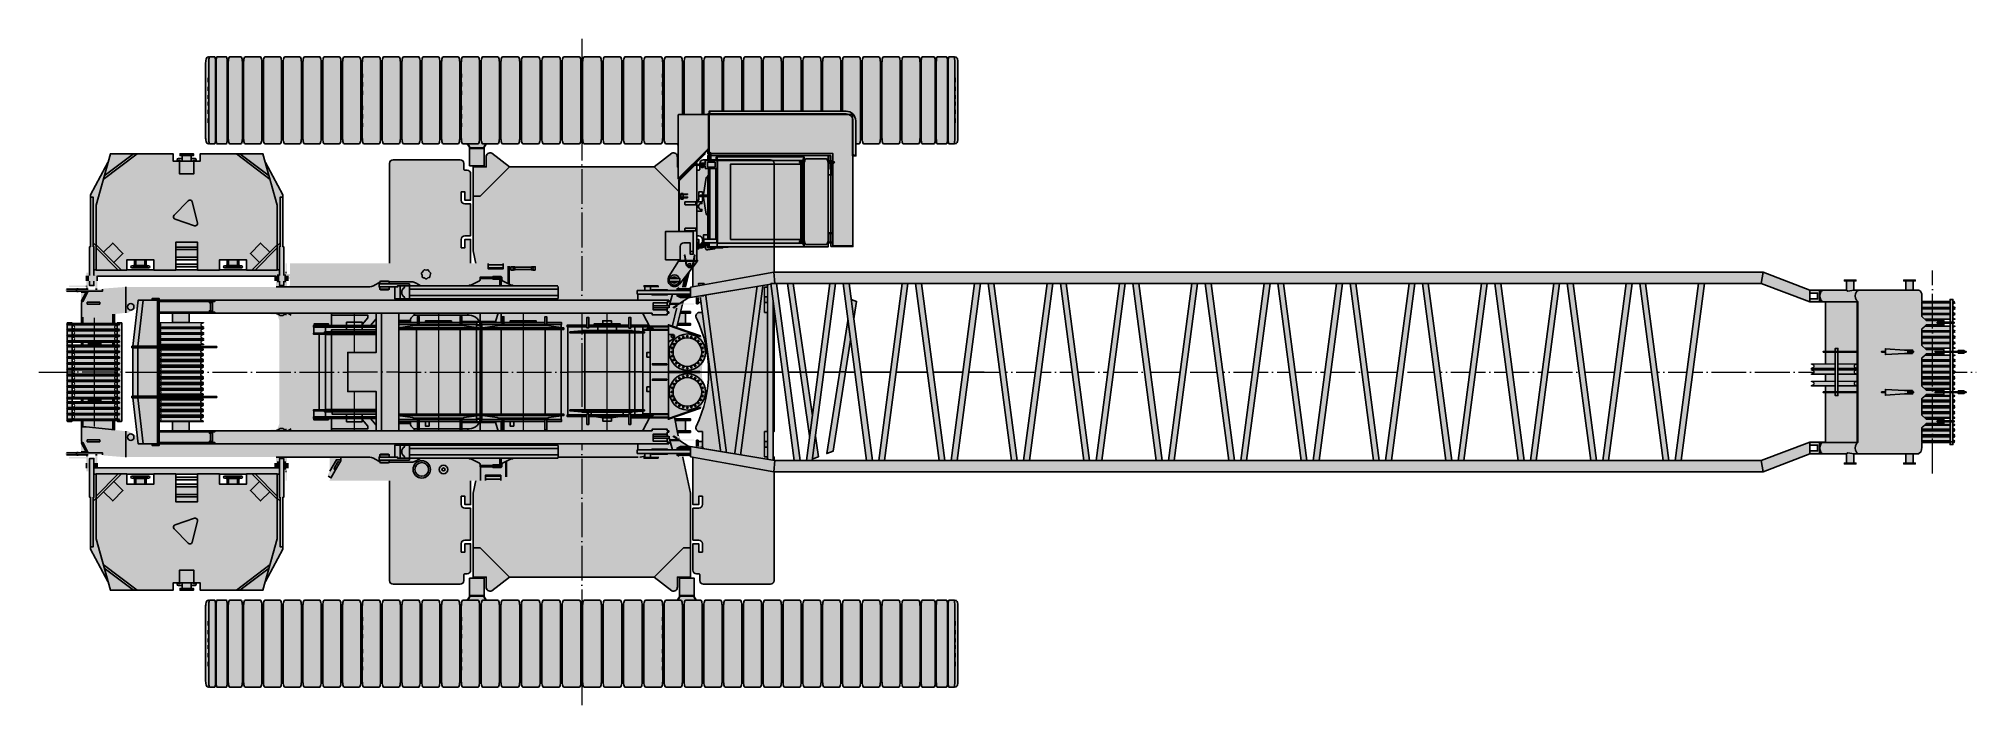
# Model space of a CAD drawing. Header units: millimetres. Extents: x -7937 to 19259, y -19600 to 24975.
# Drawn here: x -7500 to 19259, y -19600 to -10400 of the extents above; entities that cross this region are included whole.
import ezdxf

# ---------------------------------------------------------------- set-up
doc = ezdxf.new("R2010")
doc.units = ezdxf.units.MM
doc.set_wipeout_variables(frame=1)
doc.linetypes.add('ACAD_ISO04W100', pattern=[30, 24, -3, 0, -3])
doc.layers.add('Техника. Кран LR 1400-2', color=250, linetype='Continuous')
doc.layers.add('Техника. Кран LR 1400-2 Штриховка', color=7, linetype='Continuous', true_color=0xffd147)

# ---------------------------------------------------------------- blocks, each defined once
blk = doc.blocks.new('LR 1400-2-20181117.123180562')
at = {"color": 0, "linetype": 'ByBlock', "lineweight": -2, "transparency": 16777216}
blk.add_wipeout([(86, -1306), (166, -1306), (-157, 1135), (-237, 1135)], dxfattribs=at)
at = {"layer": 'Техника. Кран LR 1400-2 Штриховка', "lineweight": -2, "transparency": 16777216}
h = blk.add_hatch(color=256, dxfattribs=at)
h.dxf.hatch_style = 1
h.paths.add_polyline_path([(-157, 1135), (-237, 1135), (86, -1306), (166, -1306)])
at = {"color": 0, "linetype": 'ByBlock', "lineweight": -2, "transparency": 16777216}
blk.add_lwpolyline([(-157, 1135), (-237, 1135), (86, -1306), (166, -1306), (-157, 1135)], dxfattribs=at)
blk = doc.blocks.new('LR 1400-2-20181117.123252724')
at = {"color": 0, "linetype": 'ByBlock', "lineweight": -2, "transparency": 16777216}
for points in [[(40, 1135), (40, -1306), (-40, -1306), (-40, 1135)], [(867, -1180), (779, -1212), (1115, 917), (1190, 889)]]:
    blk.add_wipeout(points, dxfattribs=at)
at = {"layer": 'Техника. Кран LR 1400-2 Штриховка', "lineweight": -2, "transparency": 16777216}
h = blk.add_hatch(color=256, dxfattribs=at)
h.dxf.hatch_style = 1
h.paths.add_polyline_path([(40, -1306), (-40, -1306), (-40, 1135), (40, 1135)])
h = blk.add_hatch(color=256, dxfattribs=at)
h.dxf.hatch_style = 1
h.paths.add_polyline_path([(1115, 917), (1190, 889), (867, -1180), (779, -1212)])
at = {"color": 0, "linetype": 'ByBlock', "lineweight": -2, "transparency": 16777216}
blk.add_lwpolyline([(40, -1306), (-40, -1306), (-40, 1135), (40, 1135)], close=True, dxfattribs=at)
blk.add_lwpolyline([(1115, 917), (1190, 889), (867, -1180), (779, -1212), (1115, 917)], dxfattribs=at)
blk.add_wipeout([(589, -1284), (664, -1256), (316, 1135), (236, 1135)], dxfattribs=at)
at = {"layer": 'Техника. Кран LR 1400-2 Штриховка', "lineweight": -2, "transparency": 16777216}
h = blk.add_hatch(color=256, dxfattribs=at)
h.dxf.hatch_style = 1
h.paths.add_polyline_path([(316, 1135), (236, 1135), (589, -1284), (664, -1256)])
at = {"color": 0, "linetype": 'ByBlock', "lineweight": -2, "transparency": 16777216}
blk.add_lwpolyline([(316, 1135), (236, 1135), (589, -1284), (664, -1256), (316, 1135)], dxfattribs=at)
blk = doc.blocks.new('LR 1400-2-20241126.20414')
at = {"color": 0, "linetype": 'ByBlock', "lineweight": -2, "transparency": 16777216}
blk.add_wipeout([(-1243, 3020), (-1243, 3020), (-1271, 3025), (-1297, 3016), (-1315, 2995), (-1320, 2967), (-1320, 2830), (-1425, 2830), (-1425, 2880), (-1400, 2880), (-1400, 3270), (-1425, 3270), (-1425, 3280), (-1475, 3280), (-1475, 3270), (-1500, 3270), (-1500, 1672), (-1324, 835), (-1500, 835), (-1500, 810), (-1434, 810), (-1434, 670), (-1500, 670), (-1500, 645), (-1284, 645), (-1250, 483), (-1250, 483), (-1317, 246), (-1340, 0), (-1317, -246), (-1250, -483), (-1250, -483), (-1284, -645), (-1500, -645), (-1500, -670), (-1434, -670), (-1434, -810), (-1500, -810), (-1500, -835), (-1324, -835), (-1500, -1672), (-1500, -3270), (-1475, -3270), (-1475, -3280), (-1425, -3280), (-1425, -3270), (-1400, -3270), (-1400, -2880), (-1425, -2880), (-1425, -2830), (-1320, -2830), (-1320, -2967), (-1320, -2967), (-1315, -2995), (-1297, -3016), (-1271, -3025), (-1243, -3020), (-1000, -2830), (1000, -2830), (1243, -3020), (1243, -3020), (1271, -3025), (1297, -3016), (1315, -2995), (1320, -2967), (1320, -2830), (1425, -2830), (1425, -2880), (1400, -2880), (1400, -3270), (1425, -3270), (1425, -3280), (1475, -3280), (1475, -3270), (1500, -3270), (1500, -1672), (1324, -835), (1500, -835), (1500, -810), (1434, -810), (1434, -670), (1500, -670), (1500, -645), (1284, -645), (1250, -483), (1250, -483), (1317, -246), (1340, 0), (1317, 246), (1250, 483), (1250, 483), (1284, 645), (1500, 645), (1500, 670), (1434, 670), (1434, 810), (1500, 810), (1500, 835), (1324, 835), (1500, 1672), (1500, 3270), (1475, 3270), (1475, 3280), (1425, 3280), (1425, 3270), (1400, 3270), (1400, 2880), (1425, 2880), (1425, 2830), (1320, 2830), (1320, 2967), (1320, 2967), (1315, 2995), (1297, 3016), (1271, 3025), (1243, 3020), (1000, 2830), (-1000, 2830)], dxfattribs=at)
at = {"layer": 'Техника. Кран LR 1400-2 Штриховка', "true_color": 0xadadad, "transparency": 16777216}
h = blk.add_hatch(color=253, dxfattribs=at)
h.dxf.hatch_style = 1
edge = h.paths.add_edge_path()
edge.add_line((-1000, 2830), (-1243, 3020))
edge.add_arc((-1266, 2971), 53.8, 64.454, 184.454)
edge.add_line((-1320, 2967), (-1320, 2830))
edge.add_line((-1320, 2830), (-1425, 2830))
edge.add_line((-1425, 2830), (-1425, 2880))
edge.add_line((-1425, 2880), (-1400, 2880))
edge.add_line((-1400, 2880), (-1400, 3270))
edge.add_line((-1400, 3270), (-1425, 3270))
edge.add_line((-1425, 3270), (-1425, 3280))
edge.add_line((-1425, 3280), (-1475, 3280))
edge.add_line((-1475, 3280), (-1475, 3270))
edge.add_line((-1475, 3270), (-1500, 3270))
edge.add_line((-1500, 3270), (-1500, 1672))
edge.add_line((-1500, 1672), (-1324, 835))
edge.add_line((-1324, 835), (-1500, 835))
edge.add_line((-1500, 835), (-1500, 810))
edge.add_line((-1500, 810), (-1434, 810))
edge.add_line((-1434, 810), (-1434, 670))
edge.add_line((-1434, 670), (-1500, 670))
edge.add_line((-1500, 670), (-1500, 645))
edge.add_line((-1500, 645), (-1284, 645))
edge.add_line((-1284, 645), (-1250, 483))
edge.add_arc((0, 0), 1340, 158.8813, 201.1187)
edge.add_line((-1250, -483), (-1284, -645))
edge.add_line((-1284, -645), (-1500, -645))
edge.add_line((-1500, -645), (-1500, -670))
edge.add_line((-1500, -670), (-1434, -670))
edge.add_line((-1434, -670), (-1434, -810))
edge.add_line((-1434, -810), (-1500, -810))
edge.add_line((-1500, -810), (-1500, -835))
edge.add_line((-1500, -835), (-1324, -835))
edge.add_line((-1324, -835), (-1500, -1672))
edge.add_line((-1500, -1672), (-1500, -3270))
edge.add_line((-1500, -3270), (-1475, -3270))
edge.add_line((-1475, -3270), (-1475, -3280))
edge.add_line((-1475, -3280), (-1425, -3280))
edge.add_line((-1425, -3280), (-1425, -3270))
edge.add_line((-1425, -3270), (-1400, -3270))
edge.add_line((-1400, -3270), (-1400, -2880))
edge.add_line((-1400, -2880), (-1425, -2880))
edge.add_line((-1425, -2880), (-1425, -2830))
edge.add_line((-1425, -2830), (-1320, -2830))
edge.add_line((-1320, -2830), (-1320, -2967))
edge.add_arc((-1266, -2971), 53.8, 175.546, 295.546)
edge.add_line((-1243, -3020), (-1000, -2830))
edge.add_line((-1000, -2830), (1000, -2830))
edge.add_line((1000, -2830), (1243, -3020))
edge.add_arc((1266, -2971), 53.8, 244.454, 364.454)
edge.add_line((1320, -2967), (1320, -2830))
edge.add_line((1320, -2830), (1425, -2830))
edge.add_line((1425, -2830), (1425, -2880))
edge.add_line((1425, -2880), (1400, -2880))
edge.add_line((1400, -2880), (1400, -3270))
edge.add_line((1400, -3270), (1425, -3270))
edge.add_line((1425, -3270), (1425, -3280))
edge.add_line((1425, -3280), (1475, -3280))
edge.add_line((1475, -3280), (1475, -3270))
edge.add_line((1475, -3270), (1500, -3270))
edge.add_line((1500, -3270), (1500, -1672))
edge.add_line((1500, -1672), (1324, -835))
edge.add_line((1324, -835), (1500, -835))
edge.add_line((1500, -835), (1500, -810))
edge.add_line((1500, -810), (1434, -810))
edge.add_line((1434, -810), (1434, -670))
edge.add_line((1434, -670), (1500, -670))
edge.add_line((1500, -670), (1500, -645))
edge.add_line((1500, -645), (1284, -645))
edge.add_line((1284, -645), (1250, -483))
edge.add_arc((0, 0), 1340, 338.8813, 381.1187)
edge.add_line((1250, 483), (1284, 645))
edge.add_line((1284, 645), (1500, 645))
edge.add_line((1500, 645), (1500, 670))
edge.add_line((1500, 670), (1434, 670))
edge.add_line((1434, 670), (1434, 810))
edge.add_line((1434, 810), (1500, 810))
edge.add_line((1500, 810), (1500, 835))
edge.add_line((1500, 835), (1324, 835))
edge.add_line((1324, 835), (1500, 1672))
edge.add_line((1500, 1672), (1500, 3270))
edge.add_line((1500, 3270), (1475, 3270))
edge.add_line((1475, 3270), (1475, 3280))
edge.add_line((1475, 3280), (1425, 3280))
edge.add_line((1425, 3280), (1425, 3270))
edge.add_line((1425, 3270), (1400, 3270))
edge.add_line((1400, 3270), (1400, 2880))
edge.add_line((1400, 2880), (1425, 2880))
edge.add_line((1425, 2880), (1425, 2830))
edge.add_line((1425, 2830), (1320, 2830))
edge.add_line((1320, 2830), (1320, 2967))
edge.add_arc((1266, 2971), 53.8, 355.546, 475.546)
edge.add_line((1243, 3020), (1000, 2830))
edge.add_line((1000, 2830), (-1000, 2830))
at = {"color": 0, "linetype": 'ByBlock', "lineweight": -2, "transparency": 16777216}
blk.add_lwpolyline([(-1000, 2830), (-1243, 3020, 0.57735), (-1320, 2967), (-1320, 2830), (-1425, 2830), (-1425, 2880), (-1400, 2880), (-1400, 3270), (-1425, 3270), (-1425, 3280), (-1475, 3280), (-1475, 3270), (-1500, 3270), (-1500, 1672), (-1324, 835), (-1500, 835), (-1500, 810), (-1434, 810), (-1434, 670), (-1500, 670), (-1500, 645), (-1284, 645), (-1250, 483, 0.186411), (-1250, -483), (-1284, -645), (-1500, -645), (-1500, -670), (-1434, -670), (-1434, -810), (-1500, -810), (-1500, -835), (-1324, -835), (-1500, -1672), (-1500, -3270), (-1475, -3270), (-1475, -3280), (-1425, -3280), (-1425, -3270), (-1400, -3270), (-1400, -2880), (-1425, -2880), (-1425, -2830), (-1320, -2830), (-1320, -2967, 0.57735), (-1243, -3020), (-1000, -2830), (1000, -2830), (1243, -3020, 0.57735), (1320, -2967), (1320, -2830), (1425, -2830), (1425, -2880), (1400, -2880), (1400, -3270), (1425, -3270), (1425, -3280), (1475, -3280), (1475, -3270), (1500, -3270), (1500, -1672), (1324, -835), (1500, -835), (1500, -810), (1434, -810), (1434, -670), (1500, -670), (1500, -645), (1284, -645), (1250, -483, 0.186411), (1250, 483), (1284, 645), (1500, 645), (1500, 670), (1434, 670), (1434, 810), (1500, 810), (1500, 835), (1324, 835), (1500, 1672), (1500, 3270), (1475, 3270), (1475, 3280), (1425, 3280), (1425, 3270), (1400, 3270), (1400, 2880), (1425, 2880), (1425, 2830), (1320, 2830), (1320, 2967, 0.57735), (1243, 3020), (1000, 2830)], format="xyb", close=True, dxfattribs=at)
for points in [[(-1475, 2830), (-1475, 3270)], [(-1425, 3270), (-1425, 2830)], [(1425, 3270), (1425, 2830)], [(1475, 2830), (1475, 3270)], [(-1475, 3070), (-1425, 3070)], [(1475, 3070), (1425, 3070)], [(-1500, 2880), (-1475, 2880)], [(-1500, 2425), (-1405, 2425), (-1000, 2830)], [(-1425, 2830), (-1500, 2830)], [(-1475, 2850), (-1425, 2850)], [(1500, 2425), (1405, 2425), (1000, 2830)], [(1475, 2850), (1425, 2850)], [(1425, 2830), (1500, 2830)], [(1500, 2880), (1475, 2880)], [(-1434, 810), (-1319, 810)], [(-1384, 810), (-1384, 835)], [(-1284, 645), (-1324, 835)], [(1284, 645), (1324, 835)], [(1434, 810), (1319, 810)], [(1384, 810), (1384, 835)], [(-1434, 670), (-1289, 670)], [(-1384, 645), (-1384, 670)], [(1434, 670), (1289, 670)], [(1384, 645), (1384, 670)], [(-1434, -670), (-1289, -670)], [(-1384, -645), (-1384, -670)], [(-1284, -645), (-1324, -835)], [(1284, -645), (1324, -835)], [(1434, -670), (1289, -670)], [(1384, -645), (1384, -670)], [(-1434, -810), (-1319, -810)], [(-1384, -810), (-1384, -835)], [(1434, -810), (1319, -810)], [(1384, -810), (1384, -835)], [(-1500, -2425), (-1405, -2425), (-1000, -2830)], [(1500, -2425), (1405, -2425), (1000, -2830)], [(-1425, -2830), (-1500, -2830)], [(-1500, -2880), (-1475, -2880)], [(-1475, -2830), (-1475, -3270)], [(-1475, -2850), (-1425, -2850)], [(-1425, -3270), (-1425, -2830)], [(1425, -2830), (1500, -2830)], [(1425, -3270), (1425, -2830)], [(1475, -2850), (1425, -2850)], [(1475, -2830), (1475, -3270)], [(1500, -2880), (1475, -2880)], [(-1475, -3070), (-1425, -3070)], [(1475, -3070), (1425, -3070)]]:
    blk.add_lwpolyline(points, dxfattribs=at)
blk.add_circle((0, 0), 1165, dxfattribs=at)
blk = doc.blocks.new('LR 1400-2-20241126.21073601')
at = {"color": 0, "linetype": 'ByBlock', "lineweight": -2, "transparency": 16777216}
blk.add_wipeout([(-1074, 751), (-1079, 775), (-1071, 799), (-1053, 816), (-1029, 822), (-990, 822), (-990, 958), (-1050, 958), (-1050, 942), (-1070, 942), (-1070, 1052), (-1050, 1052), (-1050, 1038), (-990, 1038), (-990, 1172), (-1120, 1172), (-1120, 1830), (-1040, 1830), (-1040, 1715), (-990, 1715), (-990, 1830), (-990, 1830), (-994, 1849), (-1005, 1865), (-1021, 1876), (-1040, 1880), (-1120, 1880), (-1120, 2320), (-1040, 2320), (-1040, 2320), (-1021, 2324), (-1005, 2335), (-994, 2351), (-990, 2370), (-990, 2485), (-1040, 2485), (-1040, 2370), (-1120, 2370), (-1120, 2735), (-1120, 2735), (-1116, 2754), (-1105, 2770), (-1089, 2781), (-1070, 2785), (-1045, 2785), (-1045, 2785), (-1037, 2787), (-1031, 2791), (-1027, 2797), (-1025, 2805), (-1025, 2880), (-1025, 2880), (-1021, 2899), (-1010, 2915), (-994, 2926), (-975, 2930), (-50, 2930), (-50, 2930), (-31, 2926), (-15, 2915), (-4, 2899), (0, 2880), (0, 1172), (-130, 1172), (-130, 1038), (-70, 1038), (-70, 1052), (-50, 1052), (-50, 942), (-70, 942), (-70, 958), (-130, 958), (-130, 822), (0, 822), (0, -822), (-130, -822), (-130, -958), (-70, -958), (-70, -942), (-50, -942), (-50, -1052), (-70, -1052), (-70, -1038), (-130, -1038), (-130, -1172), (0, -1172), (0, -2880), (0, -2880), (-4, -2899), (-15, -2915), (-31, -2926), (-50, -2930), (-975, -2930), (-975, -2930), (-994, -2926), (-1010, -2915), (-1021, -2899), (-1025, -2880), (-1025, -2805), (-1025, -2805), (-1027, -2797), (-1031, -2791), (-1037, -2787), (-1045, -2785), (-1070, -2785), (-1070, -2785), (-1089, -2781), (-1105, -2770), (-1116, -2754), (-1120, -2735), (-1120, -2370), (-1040, -2370), (-1040, -2485), (-990, -2485), (-990, -2370), (-990, -2370), (-994, -2351), (-1005, -2335), (-1021, -2324), (-1040, -2320), (-1120, -2320), (-1120, -1880), (-1040, -1880), (-1040, -1880), (-1021, -1876), (-1005, -1865), (-994, -1849), (-990, -1830), (-990, -1715), (-1040, -1715), (-1040, -1830), (-1120, -1830), (-1120, -1172), (-990, -1172), (-990, -1038), (-1050, -1038), (-1050, -1052), (-1070, -1052), (-1070, -942), (-1050, -942), (-1050, -958), (-990, -958), (-990, -822), (-1029, -822), (-1029, -822), (-1053, -816), (-1071, -799), (-1079, -775), (-1074, -751), (-1074, -751), (-1074, -751), (-967, -461), (-912, -156), (-912, 154), (-966, 459), (-1074, 749)], dxfattribs=at)
at = {"layer": 'Техника. Кран LR 1400-2 Штриховка', "true_color": 0xadadad, "transparency": 16777216}
h = blk.add_hatch(color=253, dxfattribs=at)
h.dxf.hatch_style = 1
edge = h.paths.add_edge_path()
edge.add_arc((-1029, 773), 50, 90, 205.4147, ccw=False)
edge.add_line((-1029, 822), (-990, 822))
edge.add_line((-990, 822), (-990, 958))
edge.add_line((-990, 958), (-1050, 958))
edge.add_line((-1050, 958), (-1050, 942))
edge.add_line((-1050, 942), (-1070, 942))
edge.add_line((-1070, 942), (-1070, 1052))
edge.add_line((-1070, 1052), (-1050, 1052))
edge.add_line((-1050, 1052), (-1050, 1038))
edge.add_line((-1050, 1038), (-990, 1038))
edge.add_line((-990, 1038), (-990, 1172))
edge.add_line((-990, 1172), (-1120, 1172))
edge.add_line((-1120, 1172), (-1120, 1830))
edge.add_line((-1120, 1830), (-1040, 1830))
edge.add_line((-1040, 1830), (-1040, 1715))
edge.add_line((-1040, 1715), (-990, 1715))
edge.add_line((-990, 1715), (-990, 1830))
edge.add_arc((-1040, 1830), 50, 0, 90)
edge.add_line((-1040, 1880), (-1120, 1880))
edge.add_line((-1120, 1880), (-1120, 2320))
edge.add_line((-1120, 2320), (-1040, 2320))
edge.add_arc((-1040, 2370), 50, 270, 360)
edge.add_line((-990, 2370), (-990, 2485))
edge.add_line((-990, 2485), (-1040, 2485))
edge.add_line((-1040, 2485), (-1040, 2370))
edge.add_line((-1040, 2370), (-1120, 2370))
edge.add_line((-1120, 2370), (-1120, 2735))
edge.add_arc((-1070, 2735), 50, 90, 180, ccw=False)
edge.add_line((-1070, 2785), (-1045, 2785))
edge.add_arc((-1045, 2805), 20, 270, 360)
edge.add_line((-1025, 2805), (-1025, 2880))
edge.add_arc((-975, 2880), 50, 90, 180, ccw=False)
edge.add_line((-975, 2930), (-50, 2930))
edge.add_arc((-50, 2880), 50, 0, 90, ccw=False)
edge.add_line((0, 2880), (0, 1172))
edge.add_line((0, 1172), (-130, 1172))
edge.add_line((-130, 1172), (-130, 1038))
edge.add_line((-130, 1038), (-70, 1038))
edge.add_line((-70, 1038), (-70, 1052))
edge.add_line((-70, 1052), (-50, 1052))
edge.add_line((-50, 1052), (-50, 942))
edge.add_line((-50, 942), (-70, 942))
edge.add_line((-70, 942), (-70, 958))
edge.add_line((-70, 958), (-130, 958))
edge.add_line((-130, 958), (-130, 822))
edge.add_line((-130, 822), (0, 822))
edge.add_line((0, 822), (0, -822))
edge.add_line((0, -822), (-130, -822))
edge.add_line((-130, -822), (-130, -958))
edge.add_line((-130, -958), (-70, -958))
edge.add_line((-70, -958), (-70, -942))
edge.add_line((-70, -942), (-50, -942))
edge.add_line((-50, -942), (-50, -1052))
edge.add_line((-50, -1052), (-70, -1052))
edge.add_line((-70, -1052), (-70, -1038))
edge.add_line((-70, -1038), (-130, -1038))
edge.add_line((-130, -1038), (-130, -1172))
edge.add_line((-130, -1172), (0, -1172))
edge.add_line((0, -1172), (0, -2880))
edge.add_arc((-50, -2880), 50, 270, 360, ccw=False)
edge.add_line((-50, -2930), (-975, -2930))
edge.add_arc((-975, -2880), 50, 180, 270, ccw=False)
edge.add_line((-1025, -2880), (-1025, -2805))
edge.add_arc((-1045, -2805), 20, 360, 450)
edge.add_line((-1045, -2785), (-1070, -2785))
edge.add_arc((-1070, -2735), 50, 180, 270, ccw=False)
edge.add_line((-1120, -2735), (-1120, -2370))
edge.add_line((-1120, -2370), (-1040, -2370))
edge.add_line((-1040, -2370), (-1040, -2485))
edge.add_line((-1040, -2485), (-990, -2485))
edge.add_line((-990, -2485), (-990, -2370))
edge.add_arc((-1040, -2370), 50, 0, 90)
edge.add_line((-1040, -2320), (-1120, -2320))
edge.add_line((-1120, -2320), (-1120, -1880))
edge.add_line((-1120, -1880), (-1040, -1880))
edge.add_arc((-1040, -1830), 50, 270, 360)
edge.add_line((-990, -1830), (-990, -1715))
edge.add_line((-990, -1715), (-1040, -1715))
edge.add_line((-1040, -1715), (-1040, -1830))
edge.add_line((-1040, -1830), (-1120, -1830))
edge.add_line((-1120, -1830), (-1120, -1172))
edge.add_line((-1120, -1172), (-990, -1172))
edge.add_line((-990, -1172), (-990, -1038))
edge.add_line((-990, -1038), (-1050, -1038))
edge.add_line((-1050, -1038), (-1050, -1052))
edge.add_line((-1050, -1052), (-1070, -1052))
edge.add_line((-1070, -1052), (-1070, -942))
edge.add_line((-1070, -942), (-1050, -942))
edge.add_line((-1050, -942), (-1050, -958))
edge.add_line((-1050, -958), (-990, -958))
edge.add_line((-990, -958), (-990, -822))
edge.add_line((-990, -822), (-1029, -822))
edge.add_arc((-1029, -773), 50, 154.5853, 270, ccw=False)
edge.add_arc((-2655, 0), 1750, 334.5853, 385.4147)
at = {"color": 0, "linetype": 'ByBlock', "lineweight": -2, "transparency": 16777216}
blk.add_lwpolyline([(-1074, 751, -0.550975), (-1029, 822), (-990, 822), (-990, 958), (-1050, 958), (-1050, 942), (-1070, 942), (-1070, 1052), (-1050, 1052), (-1050, 1038), (-990, 1038), (-990, 1172), (-1120, 1172), (-1120, 1830), (-1040, 1830), (-1040, 1715), (-990, 1715), (-990, 1830, 0.414214), (-1040, 1880), (-1120, 1880), (-1120, 2320), (-1040, 2320, 0.414214), (-990, 2370), (-990, 2485), (-1040, 2485), (-1040, 2370), (-1120, 2370), (-1120, 2735, -0.414214), (-1070, 2785), (-1045, 2785, 0.414214), (-1025, 2805), (-1025, 2880, -0.414214), (-975, 2930), (-50, 2930, -0.414214), (0, 2880), (0, 1172), (-130, 1172), (-130, 1038), (-70, 1038), (-70, 1052), (-50, 1052), (-50, 942), (-70, 942), (-70, 958), (-130, 958), (-130, 822), (0, 822), (0, -822), (-130, -822), (-130, -958), (-70, -958), (-70, -942), (-50, -942), (-50, -1052), (-70, -1052), (-70, -1038), (-130, -1038), (-130, -1172), (0, -1172), (0, -2880, -0.414214), (-50, -2930), (-975, -2930, -0.414214), (-1025, -2880), (-1025, -2805, 0.414214), (-1045, -2785), (-1070, -2785, -0.414214), (-1120, -2735), (-1120, -2370), (-1040, -2370), (-1040, -2485), (-990, -2485), (-990, -2370, 0.414214), (-1040, -2320), (-1120, -2320), (-1120, -1880), (-1040, -1880, 0.414214), (-990, -1830), (-990, -1715), (-1040, -1715), (-1040, -1830), (-1120, -1830), (-1120, -1172), (-990, -1172), (-990, -1038), (-1050, -1038), (-1050, -1052), (-1070, -1052), (-1070, -942), (-1050, -942), (-1050, -958), (-990, -958), (-990, -822), (-1029, -822, -0.550975), (-1074, -751, 0.225494)], format="xyb", close=True, dxfattribs=at)
for points in [[(-1050, 1038), (-1050, 958)], [(-990, 1038), (-990, 958)], [(-130, 1038), (-130, 958)], [(-70, 1038), (-70, 958)], [(-1050, -1038), (-1050, -958)], [(-990, -1038), (-990, -958)], [(-130, -1038), (-130, -958)], [(-70, -1038), (-70, -958)]]:
    blk.add_lwpolyline(points, dxfattribs=at)
blk = doc.blocks.new('LR 1400-2-20241229.220121')
at = {"color": 0, "linetype": 'ByBlock', "lineweight": -2, "transparency": 16777216}
for points in [[(-4200, 160), (-5020, 160), (-5020, 360), (-4200, 360)], [(4324, 160), (5136, 160), (5136, 360), (4324, 360)]]:
    blk.add_wipeout(points, dxfattribs=at)
at = {"layer": 'Техника. Кран LR 1400-2 Штриховка', "transparency": 16777216}
h = blk.add_hatch(color=256, dxfattribs=at)
h.dxf.hatch_style = 1
h.set_gradient(color1=(91, 91, 91), color2=(214, 214, 214), tint=1, name='CYLINDER')
h.paths.add_polyline_path([(-4200, 360), (-4200, 160), (-5020, 160), (-5020, 360)])
h = blk.add_hatch(color=256, dxfattribs=at)
h.dxf.hatch_style = 1
h.set_gradient(color1=(91, 91, 91), color2=(214, 214, 214), tint=1, name='CYLINDER')
h.paths.add_polyline_path([(4324, 360), (4324, 160), (5136, 160), (5136, 360)])
at = {"color": 0, "linetype": 'ByBlock', "lineweight": -2, "transparency": 16777216}
for points in [[(-4200, 360), (-4200, 160), (-5020, 160), (-5020, 360)], [(4324, 360), (4324, 160), (5136, 160), (5136, 360)]]:
    blk.add_lwpolyline(points, close=True, dxfattribs=at)
blk.add_wipeout([(-1350, -645), (-1350, -388), (-1088, 0), (1088, 0), (1350, -388), (1350, -645), (1550, -645), (1550, -388), (1816, 0), (3471, 0), (3700, -15), (3700, -282), (4650, -282), (4650, -229), (4837, -229), (4837, -216), (4840, -216), (4849, -211), (4956, -211), (4956, -211), (4967, -209), (4977, -203), (4983, -194), (4986, -183), (4986, -183), (4990, -58), (5064, -58), (5065, 80), (4940, 80), (4940, 95), (5115, 95), (5115, 145), (4562, 145), (4562, 166), (4543, 191), (4469, 206), (4452, 231), (4452, 289), (4469, 314), (4543, 329), (4562, 354), (4562, 375), (5115, 375), (5115, 425), (4950, 425), (4950, 440), (5095, 440), (5095, 771), (5042, 771), (5042, 776), (5031, 790), (4429, 790), (4418, 776), (4418, 771), (4365, 771), (4365, 495), (4321, 495), (4270, 505), (4270, 660), (4255, 660), (4255, 509), (4205, 520), (4140, 520), (4140, 660), (4090, 660), (4090, 560), (3471, 520), (-4245, 520), (-4245, 771), (-4298, 771), (-4298, 776), (-4305, 790), (-4915, 790), (-4922, 776), (-4922, 771), (-4975, 771), (-4975, 445), (-4990, 445), (-4990, 405), (-4830, 405), (-4830, 360), (-4390, 360), (-4390, 405), (-4360, 405), (-4360, 397), (-4349, 379), (-4261, 336), (-4250, 318), (-4250, 202), (-4261, 184), (-4349, 141), (-4360, 123), (-4360, 115), (-4400, 115), (-4400, 160), (-4820, 160), (-4820, 115), (-4990, 115), (-4990, 75), (-4945, 75), (-4945, -18), (-4944, -18), (-4944, -58), (-4870, -58), (-4866, -183), (-4866, -183), (-4863, -194), (-4857, -203), (-4847, -209), (-4836, -211), (-4836, -211), (-4729, -211), (-4720, -216), (-4718, -216), (-4718, -229), (-4530, -229), (-4530, -280), (-3580, -280), (-3580, 0), (-1816, 0), (-1550, -388), (-1550, -645)], dxfattribs=at)
at = {"layer": 'Техника. Кран LR 1400-2 Штриховка', "true_color": 0xadadad, "transparency": 16777216}
h = blk.add_hatch(color=253, dxfattribs=at)
h.dxf.hatch_style = 1
edge = h.paths.add_edge_path()
edge.add_line((-1550, -645), (-1350, -645))
edge.add_line((-1350, -645), (-1350, -388))
edge.add_line((-1350, -388), (-1088, 0))
edge.add_line((-1088, 0), (1088, 0))
edge.add_line((1088, 0), (1350, -388))
edge.add_line((1350, -388), (1350, -645))
edge.add_line((1350, -645), (1550, -645))
edge.add_line((1550, -645), (1550, -388))
edge.add_line((1550, -388), (1816, 0))
edge.add_line((1816, 0), (3471, 0))
edge.add_line((3471, 0), (3700, -15))
edge.add_line((3700, -15), (3700, -282))
edge.add_line((3700, -282), (4650, -282))
edge.add_line((4650, -282), (4650, -229))
edge.add_line((4650, -229), (4837, -229))
edge.add_line((4837, -229), (4837, -216))
edge.add_line((4837, -216), (4840, -216))
edge.add_line((4840, -216), (4849, -211))
edge.add_line((4849, -211), (4956, -211))
edge.add_arc((4956, -181), 30, 270, 358)
edge.add_line((4986, -183), (4990, -58))
edge.add_line((4990, -58), (5064, -58))
edge.add_line((5064, -58), (5065, 80))
edge.add_line((5065, 80), (4940, 80))
edge.add_line((4940, 80), (4940, 95))
edge.add_line((4940, 95), (5115, 95))
edge.add_line((5115, 95), (5115, 145))
edge.add_line((5115, 145), (4562, 145))
edge.add_line((4562, 145), (4562, 166))
edge.add_line((4562, 166), (4543, 191))
edge.add_line((4543, 191), (4469, 206))
edge.add_line((4469, 206), (4452, 231))
edge.add_line((4452, 231), (4452, 289))
edge.add_line((4452, 289), (4469, 314))
edge.add_line((4469, 314), (4543, 329))
edge.add_line((4543, 329), (4562, 354))
edge.add_line((4562, 354), (4562, 375))
edge.add_line((4562, 375), (5115, 375))
edge.add_line((5115, 375), (5115, 425))
edge.add_line((5115, 425), (4950, 425))
edge.add_line((4950, 425), (4950, 440))
edge.add_line((4950, 440), (5095, 440))
edge.add_line((5095, 440), (5095, 771))
edge.add_line((5095, 771), (5042, 771))
edge.add_line((5042, 771), (5042, 776))
edge.add_line((5042, 776), (5031, 790))
edge.add_line((5031, 790), (4429, 790))
edge.add_line((4429, 790), (4418, 776))
edge.add_line((4418, 776), (4418, 771))
edge.add_line((4418, 771), (4365, 771))
edge.add_line((4365, 771), (4365, 495))
edge.add_line((4365, 495), (4321, 495))
edge.add_line((4321, 495), (4270, 505))
edge.add_line((4270, 505), (4270, 660))
edge.add_line((4270, 660), (4255, 660))
edge.add_line((4255, 660), (4255, 509))
edge.add_line((4255, 509), (4205, 520))
edge.add_line((4205, 520), (4140, 520))
edge.add_line((4140, 520), (4140, 660))
edge.add_line((4140, 660), (4090, 660))
edge.add_line((4090, 660), (4090, 560))
edge.add_line((4090, 560), (3471, 520))
edge.add_line((3471, 520), (-4245, 520))
edge.add_line((-4245, 520), (-4245, 771))
edge.add_line((-4245, 771), (-4298, 771))
edge.add_line((-4298, 771), (-4298, 776))
edge.add_line((-4298, 776), (-4305, 790))
edge.add_line((-4305, 790), (-4915, 790))
edge.add_line((-4915, 790), (-4922, 776))
edge.add_line((-4922, 776), (-4922, 771))
edge.add_line((-4922, 771), (-4975, 771))
edge.add_line((-4975, 771), (-4975, 445))
edge.add_line((-4975, 445), (-4990, 445))
edge.add_line((-4990, 445), (-4990, 405))
edge.add_line((-4990, 405), (-4830, 405))
edge.add_line((-4830, 405), (-4830, 360))
edge.add_line((-4830, 360), (-4390, 360))
edge.add_line((-4390, 360), (-4390, 405))
edge.add_line((-4390, 405), (-4360, 405))
edge.add_line((-4360, 405), (-4360, 397))
edge.add_line((-4360, 397), (-4349, 379))
edge.add_line((-4349, 379), (-4261, 336))
edge.add_line((-4261, 336), (-4250, 318))
edge.add_line((-4250, 318), (-4250, 202))
edge.add_line((-4250, 202), (-4261, 184))
edge.add_line((-4261, 184), (-4349, 141))
edge.add_line((-4349, 141), (-4360, 123))
edge.add_line((-4360, 123), (-4360, 115))
edge.add_line((-4360, 115), (-4400, 115))
edge.add_line((-4400, 115), (-4400, 160))
edge.add_line((-4400, 160), (-4820, 160))
edge.add_line((-4820, 160), (-4820, 115))
edge.add_line((-4820, 115), (-4990, 115))
edge.add_line((-4990, 115), (-4990, 75))
edge.add_line((-4990, 75), (-4945, 75))
edge.add_line((-4945, 75), (-4945, -18))
edge.add_line((-4945, -18), (-4944, -18))
edge.add_line((-4944, -18), (-4944, -58))
edge.add_line((-4944, -58), (-4870, -58))
edge.add_line((-4870, -58), (-4866, -183))
edge.add_arc((-4836, -181), 30, 182, 270)
edge.add_line((-4836, -211), (-4729, -211))
edge.add_line((-4729, -211), (-4720, -216))
edge.add_line((-4720, -216), (-4718, -216))
edge.add_line((-4718, -216), (-4718, -229))
edge.add_line((-4718, -229), (-4530, -229))
edge.add_line((-4530, -229), (-4530, -280))
edge.add_line((-4530, -280), (-3580, -280))
edge.add_line((-3580, -280), (-3580, 0))
edge.add_line((-3580, 0), (-1816, 0))
edge.add_line((-1816, 0), (-1550, -388))
edge.add_line((-1550, -388), (-1550, -645))
at = {"color": 0, "linetype": 'ByBlock', "lineweight": -2, "transparency": 16777216}
blk.add_lwpolyline([(-1550, -645), (-1350, -645), (-1350, -388), (-1088, 0), (1088, 0), (1350, -388), (1350, -645), (1550, -645), (1550, -388), (1816, 0), (3471, 0), (3700, -15), (3700, -282), (4650, -282), (4650, -229), (4837, -229), (4837, -216), (4840, -216), (4849, -211), (4956, -211, 0.404026), (4986, -183), (4990, -58), (5064, -58), (5065, 80), (4940, 80), (4940, 95), (5115, 95), (5115, 145), (4562, 145), (4562, 166), (4543, 191), (4469, 206), (4452, 231), (4452, 289), (4469, 314), (4543, 329), (4562, 354), (4562, 375), (5115, 375), (5115, 425), (4950, 425), (4950, 440), (5095, 440), (5095, 771), (5042, 771), (5042, 776), (5031, 790), (4429, 790), (4418, 776), (4418, 771), (4365, 771), (4365, 495), (4321, 495), (4270, 505), (4270, 660), (4255, 660), (4255, 509), (4205, 520), (4140, 520), (4140, 660), (4090, 660), (4090, 560), (3471, 520), (-4245, 520), (-4245, 771), (-4298, 771), (-4298, 776), (-4305, 790), (-4915, 790), (-4922, 776), (-4922, 771), (-4975, 771), (-4975, 445), (-4990, 445), (-4990, 405), (-4830, 405), (-4830, 360), (-4390, 360), (-4390, 405), (-4360, 405), (-4360, 397), (-4349, 379), (-4261, 336), (-4250, 318), (-4250, 202), (-4261, 184), (-4349, 141), (-4360, 123), (-4360, 115), (-4400, 115), (-4400, 160), (-4820, 160), (-4820, 115), (-4990, 115), (-4990, 75), (-4945, 75), (-4945, -18), (-4944, -18), (-4944, -58), (-4870, -58), (-4866, -183, 0.404026), (-4836, -211), (-4729, -211), (-4720, -216), (-4718, -216), (-4718, -229), (-4530, -229), (-4530, -280), (-3580, -280), (-3580, 0), (-1816, 0), (-1550, -388)], format="xyb", close=True, dxfattribs=at)
for points in [[(-4922, 771), (-4298, 771)], [(4090, 560), (4090, 460)], [(4418, 771), (5042, 771)], [(-4120, 445), (-4975, 445)], [(-4830, 405), (-4120, 405)], [(-4575, 412), (-3847, 412), (-3847, 438), (-4575, 438), (-4575, 412)], [(-4496, 445), (-4496, 515), (-4201, 515), (-4201, 445)], [(-4095, 480), (3220, 480), (3220, 504), (3471, 520)], [(-1662, 49), (-1662, 480)], [(1662, 480), (1662, 49)], [(4090, 85), (4090, 435)], [(4140, 520), (4140, 460)], [(4140, 85), (4140, 435)], [(4140, 425), (4950, 425)], [(4562, 375), (4140, 375)], [(4255, 509), (4255, 460)], [(4255, 435), (4255, 425)], [(4263, 425), (4263, 375)], [(4270, 505), (4270, 460)], [(4270, 435), (4270, 425)], [(4321, 495), (4321, 460)], [(4321, 435), (4321, 425)], [(4616, 425), (4616, 495), (4365, 495)], [(4382, 375), (4382, 145)], [(4950, 440), (4616, 440)], [(-4945, 75), (-4120, 75)], [(-4820, 115), (-4120, 115)], [(-4575, 82), (-3847, 82), (-3847, 108), (-4575, 108), (-4575, 82)], [(-4530, -229), (-4530, 75)], [(-4095, 10), (-1823, 10)], [(-1550, -388), (-1550, -378), (-1838, 37), (-1838, 48), (-1062, 50), (-1062, 40), (-1088, 0)], [(-1838, 37), (-1836, 27), (-1816, 0)], [(-1062, 50), (-1350, -378), (-1350, -388)], [(1550, -388), (1550, -378), (1838, 37), (1838, 48), (1062, 50), (1062, 40), (1088, 0)], [(1062, 50), (1350, -378), (1350, -388)], [(1838, 37), (1836, 27), (1816, 0)], [(4650, -229), (4650, 85), (3889, 85), (3889, 60), (4440, 60), (4440, 85)], [(4090, 60), (4090, -60)], [(4562, 145), (4140, 145)], [(4940, 95), (4140, 95)], [(4140, -60), (4140, 60)], [(4263, 145), (4263, 95)], [(4940, 80), (4650, 80)], [(-4945, -18), (-4530, -18)], [(-4870, -58), (-4530, -58)], [(-4729, -211), (-4530, -211)], [(-4718, -216), (-4530, -216)], [(-4530, -73), (-3580, -73)], [(3700, -15), (4090, -40), (4140, -40)], [(3700, -76), (4650, -76)], [(4650, -18), (5065, -18)], [(4990, -58), (4650, -58)], [(4849, -211), (4650, -211)], [(4837, -216), (4650, -216)], [(-1550, -395), (-1350, -395)], [(-1350, -405), (-1550, -405)], [(1550, -395), (1350, -395)], [(1350, -405), (1550, -405)]]:
    blk.add_lwpolyline(points, dxfattribs=at)
for points in [[(-4120, 510), (-4095, 510), (-4095, 438), (-4120, 438)], [(-4120, 412), (-4120, 108), (-4095, 108), (-4095, 412)], [(3889, 460), (4440, 460), (4440, 435), (3889, 435)], [(-4120, 82), (-4120, 10), (-4095, 10), (-4095, 82)]]:
    blk.add_lwpolyline(points, close=True, dxfattribs=at)
blk.add_lwpolyline([(4263, 60), (4263, -50, -0.414214), (4253, -60), (3973, -60, -0.414214), (3963, -50), (3963, -32)], format="xyb", dxfattribs=at)
blk = doc.blocks.new('LR 1400-2-20230902.15104')
at = {"color": 0, "linetype": 'ByBlock', "lineweight": -2, "transparency": 16777216}
blk.add_blockref('LR 1400-2-20241126.20414', (0, 0), dxfattribs=at)
at = {"color": 0, "linetype": 'ByBlock', "lineweight": -2, "transparency": 16777216, "xscale": -1}
blk.add_blockref('LR 1400-2-20241126.21073601', (-2655, 0), dxfattribs=at)
at = {"color": 0, "linetype": 'ByBlock', "lineweight": -2, "transparency": 16777216}
blk.add_blockref('LR 1400-2-20241126.21073601', (2655, 0), dxfattribs=at)
blk.add_blockref('LR 1400-2-20241229.220121', (0, 3490), dxfattribs=at)
at = {"color": 0, "linetype": 'ByBlock', "lineweight": -2, "transparency": 16777216, "xscale": -1, "rotation": 180}
blk.add_blockref('LR 1400-2-20241229.220121', (0, -3490), dxfattribs=at)
blk = doc.blocks.new('LR 1400-2-20241214.12145201')
at = {"layer": 'Техника. Кран LR 1400-2 Штриховка', "true_color": 0xd6d6d6, "transparency": 16777216}
h = blk.add_hatch(color=254, dxfattribs=at)
h.dxf.hatch_style = 1
edge = h.paths.add_edge_path()
edge.add_arc((520, 190), 190, 270.0541, 289.5296)
edge.add_arc((575, 34), 25, 289.4786, 371.7502)
edge.add_arc((575, 34), 25, 11.7502, 80.9997)
edge.add_line((579, 59), (561, 62))
edge.add_line((561, 62), (290, 107))
edge.add_line((290, 107), (290, 110))
edge.add_line((290, 110), (45, 110))
edge.add_line((45, 110), (29, 180))
edge.add_line((29, 180), (-29, 180))
edge.add_line((-29, 180), (-45, 110))
edge.add_line((-45, 110), (-290, 110))
edge.add_line((-290, 110), (-290, 107))
edge.add_line((-290, 107), (-561, 62))
edge.add_line((-561, 62), (-579, 59))
edge.add_arc((-575, 34), 25, 99.0003, 168.2498)
edge.add_arc((-575, 34), 25, 168.2498, 250.5214)
edge.add_arc((-520, 190), 190, 250.4704, 269.9459)
edge.add_line((-520, 0), (520, 0))
at = {"color": 0, "linetype": 'ByBlock', "lineweight": -2, "transparency": 16777216}
blk.add_lwpolyline([(520, 0, 0.085183), (583, 11, 0.375236), (599, 40, 0.311702), (579, 59), (561, 62), (290, 107), (290, 110), (45, 110), (29, 180), (-29, 180), (-45, 110), (-290, 110), (-290, 107), (-561, 62), (-579, 59, 0.311702), (-599, 40, 0.375236), (-583, 11, 0.085183), (-520, 0)], format="xyb", close=True, dxfattribs=at)
blk = doc.blocks.new('LR 1400-2-20241214.121458')
at = {"color": 0, "linetype": 'ByBlock', "lineweight": -2, "transparency": 16777216}
blk.add_wipeout([(520, -130), (536, -129), (552, -128), (568, -125), (583, -122), (583, -122), (583, -122), (589, -120), (595, -116), (598, -110), (600, -104), (600, -104), (600, 104), (600, 104), (598, 110), (595, 116), (589, 120), (583, 122), (583, 122), (583, 122), (568, 125), (552, 128), (536, 129), (520, 130), (520, 130), (312, 130), (312, 152), (252, 152), (252, 130), (187, 130), (187, 152), (132, 152), (132, 130), (72, 130), (72, 152), (22, 152), (22, 130), (-22, 130), (-22, 152), (-72, 152), (-72, 130), (-132, 130), (-132, 152), (-187, 152), (-187, 130), (-252, 130), (-252, 152), (-312, 152), (-312, 130), (-520, 130), (-520, 130), (-536, 129), (-552, 128), (-568, 125), (-583, 122), (-583, 122), (-583, 122), (-589, 120), (-595, 116), (-598, 110), (-600, 104), (-600, 104), (-600, -104), (-600, -104), (-598, -110), (-595, -116), (-589, -120), (-583, -122), (-583, -122), (-583, -122), (-568, -125), (-552, -128), (-536, -129), (-520, -130), (-520, -130), (-365, -130), (-365, -152), (-315, -152), (-315, -130), (-250, -130), (-250, -152), (-190, -152), (-190, -130), (-130, -130), (-130, -152), (-75, -152), (-75, -130), (74, -130), (74, -152), (129, -152), (129, -130), (189, -130), (189, -152), (249, -152), (249, -130), (314, -130), (314, -152), (364, -152), (364, -130)], dxfattribs=at)
at = {"layer": 'Техника. Кран LR 1400-2 Штриховка', "true_color": 0xd6d6d6, "transparency": 16777216}
h = blk.add_hatch(color=254, dxfattribs=at)
h.dxf.hatch_style = 1
edge = h.paths.add_edge_path()
edge.add_arc((520, 115), 245, 269.9727, 284.9312)
edge.add_arc((580, -102), 20.3, 280.0113, 353.9672)
edge.add_line((600, -104), (600, 104))
edge.add_arc((580, 102), 20.3, 6.0328, 79.9887)
edge.add_arc((520, -115), 245, 75.0688, 90.0273)
edge.add_line((520, 130), (312, 130))
edge.add_line((312, 130), (312, 152))
edge.add_line((312, 152), (252, 152))
edge.add_line((252, 152), (252, 130))
edge.add_line((252, 130), (187, 130))
edge.add_line((187, 130), (187, 152))
edge.add_line((187, 152), (132, 152))
edge.add_line((132, 152), (132, 130))
edge.add_line((132, 130), (72, 130))
edge.add_line((72, 130), (72, 152))
edge.add_line((72, 152), (22, 152))
edge.add_line((22, 152), (22, 130))
edge.add_line((22, 130), (-22, 130))
edge.add_line((-22, 130), (-22, 152))
edge.add_line((-22, 152), (-72, 152))
edge.add_line((-72, 152), (-72, 130))
edge.add_line((-72, 130), (-132, 130))
edge.add_line((-132, 130), (-132, 152))
edge.add_line((-132, 152), (-187, 152))
edge.add_line((-187, 152), (-187, 130))
edge.add_line((-187, 130), (-252, 130))
edge.add_line((-252, 130), (-252, 152))
edge.add_line((-252, 152), (-312, 152))
edge.add_line((-312, 152), (-312, 130))
edge.add_line((-312, 130), (-520, 130))
edge.add_arc((-520, -115), 245, 89.9727, 104.9312)
edge.add_arc((-580, 102), 20.3, 100.0113, 173.9672)
edge.add_line((-600, 104), (-600, -104))
edge.add_arc((-580, -102), 20.3, 186.0328, 259.9887)
edge.add_arc((-520, 115), 245, 255.0688, 270.0273)
edge.add_line((-520, -130), (-365, -130))
edge.add_line((-365, -130), (-365, -152))
edge.add_line((-365, -152), (-315, -152))
edge.add_line((-315, -152), (-315, -130))
edge.add_line((-315, -130), (-250, -130))
edge.add_line((-250, -130), (-250, -152))
edge.add_line((-250, -152), (-190, -152))
edge.add_line((-190, -152), (-190, -130))
edge.add_line((-190, -130), (-130, -130))
edge.add_line((-130, -130), (-130, -152))
edge.add_line((-130, -152), (-75, -152))
edge.add_line((-75, -152), (-75, -130))
edge.add_line((-75, -130), (74, -130))
edge.add_line((74, -130), (74, -152))
edge.add_line((74, -152), (129, -152))
edge.add_line((129, -152), (129, -130))
edge.add_line((129, -130), (189, -130))
edge.add_line((189, -130), (189, -152))
edge.add_line((189, -152), (249, -152))
edge.add_line((249, -152), (249, -130))
edge.add_line((249, -130), (314, -130))
edge.add_line((314, -130), (314, -152))
edge.add_line((314, -152), (364, -152))
edge.add_line((364, -152), (364, -130))
edge.add_line((364, -130), (520, -130))
at = {"color": 0, "linetype": 'ByBlock', "lineweight": -2, "transparency": 16777216}
blk.add_lwpolyline([(520, -130, 0.065362), (583, -122, 0.334381), (600, -104), (600, 104, 0.334381), (583, 122, 0.065362), (520, 130), (312, 130), (312, 152), (252, 152), (252, 130), (187, 130), (187, 152), (132, 152), (132, 130), (72, 130), (72, 152), (22, 152), (22, 130), (-22, 130), (-22, 152), (-72, 152), (-72, 130), (-132, 130), (-132, 152), (-187, 152), (-187, 130), (-252, 130), (-252, 152), (-312, 152), (-312, 130), (-520, 130, 0.065362), (-583, 122, 0.334381), (-600, 104), (-600, -104, 0.334381), (-583, -122, 0.065362), (-520, -130), (-365, -130), (-365, -152), (-315, -152), (-315, -130), (-250, -130), (-250, -152), (-190, -152), (-190, -130), (-130, -130), (-130, -152), (-75, -152), (-75, -130), (74, -130), (74, -152), (129, -152), (129, -130), (189, -130), (189, -152), (249, -152), (249, -130), (314, -130), (314, -152), (364, -152), (364, -130)], format="xyb", close=True, dxfattribs=at)
for points in [[(-312, 130), (312, 130)], [(364, -130), (-365, -130)]]:
    blk.add_lwpolyline(points, dxfattribs=at)
blk = doc.blocks.new('LR 1400-2-20230901.131549')
at = {"color": 0, "linetype": 'ByBlock', "lineweight": -2, "transparency": 16777216}
for name, p, rotation in [('LR 1400-2-20241214.12145201', (-5195, 0), 270), ('LR 1400-2-20241214.121458', (-141, 0), 90.00000000000001)]:
    blk.add_blockref(name, p, dxfattribs=dict(at, rotation=rotation))
at = {"color": 0, "linetype": 'ByBlock', "lineweight": -2, "transparency": 16777216, "xscale": -1, "rotation": 90}
blk.add_blockref('LR 1400-2-20241214.12145201', (5195, 0), dxfattribs=at)
at = {"color": 0, "linetype": 'ByBlock', "lineweight": -2, "transparency": 16777216, "rotation": 90.00000000000001}
blk.add_blockref('LR 1400-2-20241214.121458', (-423, 0), dxfattribs=at)
at = {"color": 0, "linetype": 'ByBlock', "lineweight": -2, "transparency": 16777216, "xscale": -1, "rotation": 270}
blk.add_blockref('LR 1400-2-20241214.121458', (141, 0), dxfattribs=at)
at = {"color": 0, "linetype": 'ByBlock', "lineweight": -2, "transparency": 16777216, "rotation": 90.00000000000001}
blk.add_blockref('LR 1400-2-20241214.121458', (-705, 0), dxfattribs=at)
at = {"color": 0, "linetype": 'ByBlock', "lineweight": -2, "transparency": 16777216, "xscale": -1, "rotation": 270}
blk.add_blockref('LR 1400-2-20241214.121458', (423, 0), dxfattribs=at)
at = {"color": 0, "linetype": 'ByBlock', "lineweight": -2, "transparency": 16777216, "rotation": 90.00000000000001}
blk.add_blockref('LR 1400-2-20241214.121458', (-987, 0), dxfattribs=at)
at = {"color": 0, "linetype": 'ByBlock', "lineweight": -2, "transparency": 16777216, "xscale": -1, "rotation": 270}
blk.add_blockref('LR 1400-2-20241214.121458', (705, 0), dxfattribs=at)
at = {"color": 0, "linetype": 'ByBlock', "lineweight": -2, "transparency": 16777216, "yscale": 0.9700000000000004, "rotation": 90}
blk.add_blockref('LR 1400-2-20241214.121458', (-1264, 0), dxfattribs=at)
at = {"color": 0, "linetype": 'ByBlock', "lineweight": -2, "transparency": 16777216, "xscale": -1, "rotation": 270}
blk.add_blockref('LR 1400-2-20241214.121458', (987, 0), dxfattribs=at)
at = {"color": 0, "linetype": 'ByBlock', "lineweight": -2, "transparency": 16777216, "yscale": 0.9700000000000004, "rotation": 90}
blk.add_blockref('LR 1400-2-20241214.121458', (-1538, 0), dxfattribs=at)
at = {"color": 0, "linetype": 'ByBlock', "lineweight": -2, "transparency": 16777216, "extrusion": (0, 0, -1), "yscale": 0.9700000000000002, "zscale": -1, "rotation": 90}
blk.add_blockref('LR 1400-2-20241214.121458', (-1264, 0), dxfattribs=at)
at = {"color": 0, "linetype": 'ByBlock', "lineweight": -2, "transparency": 16777216, "yscale": 0.9700000000000004, "rotation": 90}
blk.add_blockref('LR 1400-2-20241214.121458', (-1811, 0), dxfattribs=at)
at = {"color": 0, "linetype": 'ByBlock', "lineweight": -2, "transparency": 16777216, "extrusion": (0, 0, -1), "yscale": 0.9700000000000002, "zscale": -1, "rotation": 90}
blk.add_blockref('LR 1400-2-20241214.121458', (-1538, 0), dxfattribs=at)
at = {"color": 0, "linetype": 'ByBlock', "lineweight": -2, "transparency": 16777216, "yscale": 0.9700000000000004, "rotation": 90}
blk.add_blockref('LR 1400-2-20241214.121458', (-2085, 0), dxfattribs=at)
at = {"color": 0, "linetype": 'ByBlock', "lineweight": -2, "transparency": 16777216, "extrusion": (0, 0, -1), "yscale": 0.9700000000000002, "zscale": -1, "rotation": 90}
blk.add_blockref('LR 1400-2-20241214.121458', (-1811, 0), dxfattribs=at)
at = {"color": 0, "linetype": 'ByBlock', "lineweight": -2, "transparency": 16777216, "yscale": 0.9700000000000004, "rotation": 90}
blk.add_blockref('LR 1400-2-20241214.121458', (-2358, 0), dxfattribs=at)
at = {"color": 0, "linetype": 'ByBlock', "lineweight": -2, "transparency": 16777216, "extrusion": (0, 0, -1), "yscale": 0.9700000000000002, "zscale": -1, "rotation": 90}
blk.add_blockref('LR 1400-2-20241214.121458', (-2085, 0), dxfattribs=at)
at = {"color": 0, "linetype": 'ByBlock', "lineweight": -2, "transparency": 16777216, "yscale": 0.9700000000000004, "rotation": 90}
blk.add_blockref('LR 1400-2-20241214.121458', (-2631, 0), dxfattribs=at)
at = {"color": 0, "linetype": 'ByBlock', "lineweight": -2, "transparency": 16777216, "extrusion": (0, 0, -1), "yscale": 0.9700000000000002, "zscale": -1, "rotation": 90}
blk.add_blockref('LR 1400-2-20241214.121458', (-2358, 0), dxfattribs=at)
at = {"color": 0, "linetype": 'ByBlock', "lineweight": -2, "transparency": 16777216, "yscale": 0.9700000000000004, "rotation": 90}
blk.add_blockref('LR 1400-2-20241214.121458', (-2905, 0), dxfattribs=at)
at = {"color": 0, "linetype": 'ByBlock', "lineweight": -2, "transparency": 16777216, "extrusion": (0, 0, -1), "yscale": 0.9700000000000002, "zscale": -1, "rotation": 90}
blk.add_blockref('LR 1400-2-20241214.121458', (-2631, 0), dxfattribs=at)
at = {"color": 0, "linetype": 'ByBlock', "lineweight": -2, "transparency": 16777216, "yscale": 0.9700000000000004, "rotation": 90}
blk.add_blockref('LR 1400-2-20241214.121458', (-3178, 0), dxfattribs=at)
at = {"color": 0, "linetype": 'ByBlock', "lineweight": -2, "transparency": 16777216, "extrusion": (0, 0, -1), "yscale": 0.9700000000000002, "zscale": -1, "rotation": 90}
blk.add_blockref('LR 1400-2-20241214.121458', (-2905, 0), dxfattribs=at)
at = {"color": 0, "linetype": 'ByBlock', "lineweight": -2, "transparency": 16777216, "yscale": 0.9700000000000004, "rotation": 90}
blk.add_blockref('LR 1400-2-20241214.121458', (-3452, 0), dxfattribs=at)
at = {"color": 0, "linetype": 'ByBlock', "lineweight": -2, "transparency": 16777216, "extrusion": (0, 0, -1), "yscale": 0.9700000000000002, "zscale": -1, "rotation": 90}
blk.add_blockref('LR 1400-2-20241214.121458', (-3178, 0), dxfattribs=at)
at = {"color": 0, "linetype": 'ByBlock', "lineweight": -2, "transparency": 16777216, "yscale": 0.9700000000000004, "rotation": 90}
blk.add_blockref('LR 1400-2-20241214.121458', (-3725, 0), dxfattribs=at)
at = {"color": 0, "linetype": 'ByBlock', "lineweight": -2, "transparency": 16777216, "extrusion": (0, 0, -1), "yscale": 0.9700000000000002, "zscale": -1, "rotation": 90}
blk.add_blockref('LR 1400-2-20241214.121458', (-3452, 0), dxfattribs=at)
at = {"color": 0, "linetype": 'ByBlock', "lineweight": -2, "transparency": 16777216, "yscale": 0.9700000000000004, "rotation": 90}
blk.add_blockref('LR 1400-2-20241214.121458', (-3998, 0), dxfattribs=at)
at = {"color": 0, "linetype": 'ByBlock', "lineweight": -2, "transparency": 16777216, "extrusion": (0, 0, -1), "yscale": 0.9700000000000002, "zscale": -1, "rotation": 90}
blk.add_blockref('LR 1400-2-20241214.121458', (-3725, 0), dxfattribs=at)
at = {"color": 0, "linetype": 'ByBlock', "lineweight": -2, "transparency": 16777216, "yscale": 0.9700000000000004, "rotation": 90}
blk.add_blockref('LR 1400-2-20241214.121458', (-4272, 0), dxfattribs=at)
at = {"color": 0, "linetype": 'ByBlock', "lineweight": -2, "transparency": 16777216, "extrusion": (0, 0, -1), "yscale": 0.9700000000000002, "zscale": -1, "rotation": 90}
blk.add_blockref('LR 1400-2-20241214.121458', (-3998, 0), dxfattribs=at)
at = {"color": 0, "linetype": 'ByBlock', "lineweight": -2, "transparency": 16777216, "yscale": 0.9700000000000004, "rotation": 90}
blk.add_blockref('LR 1400-2-20241214.121458', (-4545, 0), dxfattribs=at)
at = {"color": 0, "linetype": 'ByBlock', "lineweight": -2, "transparency": 16777216, "extrusion": (0, 0, -1), "yscale": 0.9700000000000002, "zscale": -1, "rotation": 90}
blk.add_blockref('LR 1400-2-20241214.121458', (-4272, 0), dxfattribs=at)
at = {"color": 0, "linetype": 'ByBlock', "lineweight": -2, "transparency": 16777216, "yscale": 0.7500000000000002, "rotation": 90}
blk.add_blockref('LR 1400-2-20241214.121458', (-4785, 0), dxfattribs=at)
at = {"color": 0, "linetype": 'ByBlock', "lineweight": -2, "transparency": 16777216, "extrusion": (0, 0, -1), "yscale": 0.9700000000000002, "zscale": -1, "rotation": 90}
blk.add_blockref('LR 1400-2-20241214.121458', (-4545, 0), dxfattribs=at)
at = {"color": 0, "linetype": 'ByBlock', "lineweight": -2, "transparency": 16777216, "yscale": 0.6000000000000001, "rotation": 90}
blk.add_blockref('LR 1400-2-20241214.121458', (-4974, 0), dxfattribs=at)
at = {"color": 0, "linetype": 'ByBlock', "lineweight": -2, "transparency": 16777216, "extrusion": (0, 0, -1), "yscale": 0.75, "zscale": -1, "rotation": 90}
blk.add_blockref('LR 1400-2-20241214.121458', (-4785, 0), dxfattribs=at)
at = {"color": 0, "linetype": 'ByBlock', "lineweight": -2, "transparency": 16777216, "yscale": 0.35, "rotation": 90}
blk.add_blockref('LR 1400-2-20241214.121458', (-5105, 0), dxfattribs=at)
at = {"color": 0, "linetype": 'ByBlock', "lineweight": -2, "transparency": 16777216, "extrusion": (0, 0, -1), "yscale": 0.6, "zscale": -1, "rotation": 90}
blk.add_blockref('LR 1400-2-20241214.121458', (-4974, 0), dxfattribs=at)
at = {"color": 0, "linetype": 'ByBlock', "lineweight": -2, "transparency": 16777216, "extrusion": (0, 0, -1), "yscale": 0.35, "zscale": -1, "rotation": 90}
blk.add_blockref('LR 1400-2-20241214.121458', (-5105, 0), dxfattribs=at)
blk = doc.blocks.new('LR 1400-2-20241005.193914')
at = {"color": 0, "linetype": 'ByBlock', "lineweight": -2, "transparency": 16777216}
blk.add_wipeout([(670, 0), (686, 1), (702, 3), (718, 6), (733, 11), (733, 11), (733, 11), (741, 15), (747, 22), (750, 31), (749, 40), (749, 40), (749, 40), (747, 47), (742, 53), (736, 57), (729, 59), (729, 59), (711, 62), (364, 107), (364, 110), (45, 110), (29, 180), (-29, 180), (-45, 110), (-364, 110), (-364, 107), (-711, 62), (-729, 59), (-729, 59), (-736, 57), (-742, 53), (-747, 47), (-749, 40), (-749, 40), (-749, 40), (-750, 31), (-747, 22), (-741, 15), (-733, 11), (-733, 11), (-733, 11), (-718, 6), (-702, 3), (-686, 1), (-670, 0), (-670, 0)], dxfattribs=at)
at = {"layer": 'Техника. Кран LR 1400-2 Штриховка', "true_color": 0xd6d6d6, "transparency": 16777216}
h = blk.add_hatch(color=254, dxfattribs=at)
h.dxf.hatch_style = 1
edge = h.paths.add_edge_path()
edge.add_arc((670, 190), 190, 270.0541374, 289.5296199)
edge.add_arc((725, 34), 25, 289.4785724, 371.7501881)
edge.add_arc((725, 34), 25, 11.7501885, 80.9996671)
edge.add_line((729, 59), (711, 62))
edge.add_line((711, 62), (364, 107))
edge.add_line((364, 107), (364, 110))
edge.add_line((364, 110), (45, 110))
edge.add_line((45, 110), (29, 180))
edge.add_line((29, 180), (-29, 180))
edge.add_line((-29, 180), (-45, 110))
edge.add_line((-45, 110), (-364, 110))
edge.add_line((-364, 110), (-364, 107))
edge.add_line((-364, 107), (-711, 62))
edge.add_line((-711, 62), (-729, 59))
edge.add_arc((-725, 34), 25, 99.0003329, 168.2498115)
edge.add_arc((-725, 34), 25, 168.2498119, 250.5214276)
edge.add_arc((-670, 190), 190, 250.4703801, 269.9458626)
edge.add_line((-670, 0), (670, 0))
at = {"color": 0, "linetype": 'ByBlock', "lineweight": -2, "transparency": 16777216}
blk.add_lwpolyline([(670, 0, 0.085182964), (733, 11, 0.375236098), (749, 40, 0.311702167), (729, 59), (711, 62), (364, 107), (364, 110), (45, 110), (29, 180), (-29, 180), (-45, 110), (-364, 110), (-364, 107), (-711, 62), (-729, 59, 0.311702167), (-749, 40, 0.375236098), (-733, 11, 0.085182964), (-670, 0)], format="xyb", close=True, dxfattribs=at)
blk = doc.blocks.new('LR 1400-2-20241005.19305001')
at = {"layer": 'Техника. Кран LR 1400-2 Штриховка', "true_color": 0xd6d6d6, "transparency": 16777216}
h = blk.add_hatch(color=254, dxfattribs=at)
h.dxf.hatch_style = 1
edge = h.paths.add_edge_path()
edge.add_arc((670, 115), 245, 269.9727267, 284.9312067)
edge.add_arc((730, -102), 20.3, 280.0112758, 353.9671669)
edge.add_line((750, -104), (750, 104))
edge.add_arc((730, 102), 20.3, 6.0328331, 79.9887242)
edge.add_arc((670, -115), 245, 75.0687933, 90.0272733)
edge.add_line((670, 130), (312, 130))
edge.add_line((312, 130), (312, 152))
edge.add_line((312, 152), (252, 152))
edge.add_line((252, 152), (252, 130))
edge.add_line((252, 130), (187, 130))
edge.add_line((187, 130), (187, 152))
edge.add_line((187, 152), (132, 152))
edge.add_line((132, 152), (132, 130))
edge.add_line((132, 130), (72, 130))
edge.add_line((72, 130), (72, 152))
edge.add_line((72, 152), (22, 152))
edge.add_line((22, 152), (22, 130))
edge.add_line((22, 130), (-22, 130))
edge.add_line((-22, 130), (-22, 152))
edge.add_line((-22, 152), (-72, 152))
edge.add_line((-72, 152), (-72, 130))
edge.add_line((-72, 130), (-132, 130))
edge.add_line((-132, 130), (-132, 152))
edge.add_line((-132, 152), (-187, 152))
edge.add_line((-187, 152), (-187, 130))
edge.add_line((-187, 130), (-252, 130))
edge.add_line((-252, 130), (-252, 152))
edge.add_line((-252, 152), (-312, 152))
edge.add_line((-312, 152), (-312, 130))
edge.add_line((-312, 130), (-670, 130))
edge.add_arc((-670, -115), 245, 89.9727267, 104.9312067)
edge.add_arc((-730, 102), 20.3, 100.0112758, 173.9671669)
edge.add_line((-750, 104), (-750, -104))
edge.add_arc((-730, -102), 20.3, 186.0328331, 259.9887242)
edge.add_arc((-670, 115), 245, 255.0687933, 270.0272733)
edge.add_line((-670, -130), (-365, -130))
edge.add_line((-365, -130), (-365, -152))
edge.add_line((-365, -152), (-315, -152))
edge.add_line((-315, -152), (-315, -130))
edge.add_line((-315, -130), (-250, -130))
edge.add_line((-250, -130), (-250, -152))
edge.add_line((-250, -152), (-190, -152))
edge.add_line((-190, -152), (-190, -130))
edge.add_line((-190, -130), (-130, -130))
edge.add_line((-130, -130), (-130, -152))
edge.add_line((-130, -152), (-75, -152))
edge.add_line((-75, -152), (-75, -130))
edge.add_line((-75, -130), (74, -130))
edge.add_line((74, -130), (74, -152))
edge.add_line((74, -152), (129, -152))
edge.add_line((129, -152), (129, -130))
edge.add_line((129, -130), (189, -130))
edge.add_line((189, -130), (189, -152))
edge.add_line((189, -152), (249, -152))
edge.add_line((249, -152), (249, -130))
edge.add_line((249, -130), (314, -130))
edge.add_line((314, -130), (314, -152))
edge.add_line((314, -152), (364, -152))
edge.add_line((364, -152), (364, -130))
edge.add_line((364, -130), (670, -130))
at = {"color": 0, "linetype": 'ByBlock', "lineweight": -2, "transparency": 16777216}
blk.add_lwpolyline([(670, -130, 0.065361521), (733, -122, 0.334381325), (750, -104), (750, 104, 0.334381325), (733, 122, 0.065361521), (670, 130), (312, 130), (312, 152), (252, 152), (252, 130), (187, 130), (187, 152), (132, 152), (132, 130), (72, 130), (72, 152), (22, 152), (22, 130), (-22, 130), (-22, 152), (-72, 152), (-72, 130), (-132, 130), (-132, 152), (-187, 152), (-187, 130), (-252, 130), (-252, 152), (-312, 152), (-312, 130), (-670, 130, 0.065361521), (-733, 122, 0.334381325), (-750, 104), (-750, -104, 0.334381325), (-733, -122, 0.065361521), (-670, -130), (-365, -130), (-365, -152), (-315, -152), (-315, -130), (-250, -130), (-250, -152), (-190, -152), (-190, -130), (-130, -130), (-130, -152), (-75, -152), (-75, -130), (74, -130), (74, -152), (129, -152), (129, -130), (189, -130), (189, -152), (249, -152), (249, -130), (314, -130), (314, -152), (364, -152), (364, -130)], format="xyb", close=True, dxfattribs=at)
for points in [[(-312, 130), (312, 130)], [(364, -130), (-365, -130)]]:
    blk.add_lwpolyline(points, dxfattribs=at)
blk = doc.blocks.new('LR 1400-2-20230901.134812')
at = {"color": 0, "linetype": 'ByBlock', "lineweight": -2, "transparency": 16777216, "xscale": -1, "rotation": 270}
blk.add_blockref('LR 1400-2-20241005.193914', (-5195, 0), dxfattribs=at)
at = {"color": 0, "linetype": 'ByBlock', "lineweight": -2, "transparency": 16777216, "rotation": 90.00000000000001}
blk.add_blockref('LR 1400-2-20241005.19305001', (-141, 0), dxfattribs=at)
blk.add_blockref('LR 1400-2-20241005.19305001', (-423, 0), dxfattribs=at)
blk.add_blockref('LR 1400-2-20241005.19305001', (-705, 0), dxfattribs=at)
blk.add_blockref('LR 1400-2-20241005.19305001', (-987, 0), dxfattribs=at)
at = {"color": 0, "linetype": 'ByBlock', "lineweight": -2, "transparency": 16777216, "yscale": 0.9700000000000004, "rotation": 90.00000000000001}
blk.add_blockref('LR 1400-2-20241005.19305001', (-1264, 0), dxfattribs=at)
blk.add_blockref('LR 1400-2-20241005.19305001', (-1538, 0), dxfattribs=at)
blk.add_blockref('LR 1400-2-20241005.19305001', (-1811, 0), dxfattribs=at)
blk.add_blockref('LR 1400-2-20241005.19305001', (-2085, 0), dxfattribs=at)
blk.add_blockref('LR 1400-2-20241005.19305001', (-2358, 0), dxfattribs=at)
blk.add_blockref('LR 1400-2-20241005.19305001', (-2631, 0), dxfattribs=at)
blk.add_blockref('LR 1400-2-20241005.19305001', (-2905, 0), dxfattribs=at)
blk.add_blockref('LR 1400-2-20241005.19305001', (-3178, 0), dxfattribs=at)
blk.add_blockref('LR 1400-2-20241005.19305001', (-3452, 0), dxfattribs=at)
blk.add_blockref('LR 1400-2-20241005.19305001', (-3725, 0), dxfattribs=at)
blk.add_blockref('LR 1400-2-20241005.19305001', (-3998, 0), dxfattribs=at)
blk.add_blockref('LR 1400-2-20241005.19305001', (-4272, 0), dxfattribs=at)
blk.add_blockref('LR 1400-2-20241005.19305001', (-4545, 0), dxfattribs=at)
at = {"color": 0, "linetype": 'ByBlock', "lineweight": -2, "transparency": 16777216, "yscale": 0.7500000000000002, "rotation": 90.00000000000001}
blk.add_blockref('LR 1400-2-20241005.19305001', (-4785, 0), dxfattribs=at)
at = {"color": 0, "linetype": 'ByBlock', "lineweight": -2, "transparency": 16777216, "yscale": 0.6000000000000001, "rotation": 90.00000000000001}
blk.add_blockref('LR 1400-2-20241005.19305001', (-4974, 0), dxfattribs=at)
at = {"color": 0, "linetype": 'ByBlock', "lineweight": -2, "transparency": 16777216, "yscale": 0.35, "rotation": 90.00000000000001}
blk.add_blockref('LR 1400-2-20241005.19305001', (-5105, 0), dxfattribs=at)
at = {"color": 0, "linetype": 'ByBlock', "lineweight": -2, "transparency": 16777216, "rotation": 90.00000000000001}
blk.add_blockref('LR 1400-2-20241005.193914', (5195, 0), dxfattribs=at)
at = {"color": 0, "linetype": 'ByBlock', "lineweight": -2, "transparency": 16777216, "xscale": -1, "rotation": 270}
blk.add_blockref('LR 1400-2-20241005.19305001', (141, 0), dxfattribs=at)
blk.add_blockref('LR 1400-2-20241005.19305001', (423, 0), dxfattribs=at)
blk.add_blockref('LR 1400-2-20241005.19305001', (705, 0), dxfattribs=at)
blk.add_blockref('LR 1400-2-20241005.19305001', (987, 0), dxfattribs=at)
at = {"color": 0, "linetype": 'ByBlock', "lineweight": -2, "transparency": 16777216, "xscale": -1, "yscale": 0.9700000000000002, "rotation": 270}
blk.add_blockref('LR 1400-2-20241005.19305001', (1264, 0), dxfattribs=at)
blk.add_blockref('LR 1400-2-20241005.19305001', (1538, 0), dxfattribs=at)
blk.add_blockref('LR 1400-2-20241005.19305001', (1811, 0), dxfattribs=at)
blk.add_blockref('LR 1400-2-20241005.19305001', (2085, 0), dxfattribs=at)
blk.add_blockref('LR 1400-2-20241005.19305001', (2358, 0), dxfattribs=at)
blk.add_blockref('LR 1400-2-20241005.19305001', (2631, 0), dxfattribs=at)
blk.add_blockref('LR 1400-2-20241005.19305001', (2905, 0), dxfattribs=at)
blk.add_blockref('LR 1400-2-20241005.19305001', (3178, 0), dxfattribs=at)
blk.add_blockref('LR 1400-2-20241005.19305001', (3452, 0), dxfattribs=at)
blk.add_blockref('LR 1400-2-20241005.19305001', (3725, 0), dxfattribs=at)
blk.add_blockref('LR 1400-2-20241005.19305001', (3998, 0), dxfattribs=at)
blk.add_blockref('LR 1400-2-20241005.19305001', (4272, 0), dxfattribs=at)
blk.add_blockref('LR 1400-2-20241005.19305001', (4545, 0), dxfattribs=at)
at = {"color": 0, "linetype": 'ByBlock', "lineweight": -2, "transparency": 16777216, "xscale": -1, "yscale": 0.75, "rotation": 270}
blk.add_blockref('LR 1400-2-20241005.19305001', (4785, 0), dxfattribs=at)
at = {"color": 0, "linetype": 'ByBlock', "lineweight": -2, "transparency": 16777216, "xscale": -1, "yscale": 0.6, "rotation": 270}
blk.add_blockref('LR 1400-2-20241005.19305001', (4974, 0), dxfattribs=at)
at = {"color": 0, "linetype": 'ByBlock', "lineweight": -2, "transparency": 16777216, "xscale": -1, "yscale": 0.35, "rotation": 270}
blk.add_blockref('LR 1400-2-20241005.19305001', (5105, 0), dxfattribs=at)
blk = doc.blocks.new('LR 1400-2-20241230.110745')
at = {"color": 0, "linetype": 'ByBlock', "lineweight": -2, "transparency": 16777216}
blk.add_wipeout([(-519, -32), (-29, -32), (-26, -35), (0, -35), (0, -35), (25, -25), (35, 0), (25, 25), (0, 35), (0, 35), (-26, 35), (-29, 32), (-36, 32), (-36, 46), (-64, 46), (-64, 32), (-519, 32)], dxfattribs=at)
at = {"layer": 'Техника. Кран LR 1400-2 Штриховка', "transparency": 16777216}
h = blk.add_hatch(color=256, dxfattribs=at)
h.dxf.hatch_style = 1
edge = h.paths.add_edge_path()
edge.add_line((-519, 32), (-519, -32))
edge.add_line((-519, -32), (-29, -32))
edge.add_line((-29, -32), (-26, -35))
edge.add_line((-26, -35), (0, -35))
edge.add_arc((0, 0), 35, 270, 450)
edge.add_line((0, 35), (-26, 35))
edge.add_line((-26, 35), (-29, 32))
edge.add_line((-29, 32), (-36, 32))
edge.add_line((-36, 32), (-36, 46))
edge.add_line((-36, 46), (-64, 46))
edge.add_line((-64, 46), (-64, 32))
edge.add_line((-64, 32), (-519, 32))
at = {"color": 0, "linetype": 'ByBlock', "lineweight": -2, "transparency": 16777216}
for points in [[(-519, 32), (-519, -32), (-29, -32), (-26, -35), (0, -35, 1), (0, 35), (-26, 35), (-29, 32), (-36, 32), (-36, 46), (-64, 46), (-64, 32), (-519, 32)], [(-36, 32, -0.219863), (-64, 32)]]:
    blk.add_lwpolyline(points, format="xyb", dxfattribs=at)
blk.add_lwpolyline([(-29, 32), (-32, 25), (-32, -25), (-29, -32)], dxfattribs=at)
for centre, radius in [((-480, 0), 13.7), ((0, 0), 15.5)]:
    blk.add_circle(centre, radius, dxfattribs=at)
blk = doc.blocks.new('LR 1400-2-20241230.110751')
at = {"color": 0, "linetype": 'ByBlock', "lineweight": -2, "transparency": 16777216}
blk.add_wipeout([(22, 25), (-14, 31), (-34, 0), (-14, -31), (22, -25), (22, -25), (38, -11), (56, -11), (56, -17), (75, -17), (75, 17), (56, 17), (56, 11), (38, 11)], dxfattribs=at)
blk.add_wipeout([(75, 16), (75, -16), (497, -16), (497, 16)], dxfattribs=at)
at = {"layer": 'Техника. Кран LR 1400-2 Штриховка', "transparency": 16777216}
h = blk.add_hatch(color=256, dxfattribs=at)
h.dxf.hatch_style = 1
edge = h.paths.add_edge_path()
edge.add_arc((0, 0), 33.6, 48.8677, 311.1323)
edge.add_line((22, -25), (38, -11))
edge.add_line((38, -11), (56, -11))
edge.add_line((56, -11), (56, -17))
edge.add_line((56, -17), (75, -17))
edge.add_line((75, -17), (75, 17))
edge.add_line((75, 17), (56, 17))
edge.add_line((56, 17), (56, 11))
edge.add_line((56, 11), (38, 11))
edge.add_line((38, 11), (22, 25))
h = blk.add_hatch(color=256, dxfattribs=at)
h.dxf.hatch_style = 1
h.set_gradient(color1=(132, 132, 132), rotation=90, tint=1, name='CYLINDER')
h.paths.add_polyline_path([(286, 16), (75, 16), (75, -16), (286, -16)])
h = blk.add_hatch(color=256, dxfattribs=at)
h.dxf.hatch_style = 1
h.set_gradient(color1=(132, 132, 132), rotation=90, tint=1, name='CYLINDER')
h.paths.add_polyline_path([(497, 16), (286, 16), (286, -16), (497, -16)])
at = {"color": 0, "linetype": 'ByBlock', "lineweight": -2, "transparency": 16777216}
blk.add_line((38, -11), (38, 11), dxfattribs=at)
blk.add_lwpolyline([(22, 25, 2.201031), (22, -25), (38, -11), (56, -11), (56, -17), (75, -17), (75, 17), (56, 17), (56, 11), (38, 11)], format="xyb", close=True, dxfattribs=at)
blk.add_lwpolyline([(56, 11), (56, -11)], dxfattribs=at)
blk.add_lwpolyline([(497, 16), (75, 16), (75, -16), (497, -16)], close=True, dxfattribs=at)
blk.add_circle((0, 0), 15.5, dxfattribs=at)
blk = doc.blocks.new('LR 1400-2-20241230.090342')
at = {"color": 0, "linetype": 'ByBlock', "lineweight": -2, "transparency": 16777216}
blk.add_wipeout([(1280, 1626), (1280, 1537), (-846, 1537), (-846, 1537), (-843, 1534), (-842, 1532), (-840, 1528), (-840, 1525), (-840, 1415), (-840, 1415), (-839, 1409), (-836, 1404), (-831, 1401), (-825, 1400), (-735, 1400), (-735, 1400), (-729, 1401), (-724, 1404), (-721, 1409), (-720, 1415), (-720, 1415), (-720, 1465), (-720, 1465), (-721, 1471), (-724, 1476), (-729, 1479), (-735, 1480), (-755, 1480), (-755, 1480), (-766, 1484), (-770, 1495), (-766, 1506), (-755, 1510), (-525, 1510), (-525, 1510), (-514, 1506), (-510, 1495), (-514, 1484), (-525, 1480), (-545, 1480), (-545, 1480), (-551, 1479), (-556, 1476), (-559, 1471), (-560, 1465), (-560, 1465), (-560, 1415), (-560, 1415), (-559, 1409), (-556, 1404), (-551, 1401), (-545, 1400), (-545, 1400), (545, 1400), (545, 1400), (551, 1401), (556, 1404), (559, 1409), (560, 1415), (560, 1465), (560, 1465), (559, 1471), (556, 1476), (551, 1479), (545, 1480), (525, 1480), (525, 1480), (514, 1484), (510, 1495), (514, 1506), (525, 1510), (755, 1510), (755, 1510), (766, 1506), (770, 1495), (766, 1484), (755, 1480), (735, 1480), (735, 1480), (729, 1479), (724, 1476), (721, 1471), (720, 1465), (720, 1415), (720, 1415), (721, 1409), (724, 1404), (729, 1401), (735, 1400), (825, 1400), (825, 1400), (831, 1401), (836, 1404), (839, 1409), (840, 1415), (840, 1537), (1280, 1537), (1280, 1755), (1340, 1755), (1340, 1218), (1330, 1218), (1330, 504), (1052, -12), (1052, -12), (1049, -15), (1046, -18), (1043, -19), (1039, -20), (1039, -20), (621, -20), (621, -20), (611, -19), (602, -16), (593, -12), (585, -5), (585, -5), (485, 95), (485, 95), (477, 102), (468, 106), (459, 109), (449, 110), (95, 110), (95, 110), (89, 109), (84, 106), (81, 101), (80, 95), (80, 45), (80, 45), (81, 39), (84, 34), (89, 31), (95, 30), (115, 30), (115, 30), (126, 26), (130, 15), (126, 4), (115, 0), (-115, 0), (-115, 0), (-126, 4), (-130, 15), (-126, 26), (-115, 30), (-95, 30), (-95, 30), (-89, 31), (-84, 34), (-81, 39), (-80, 45), (-80, 45), (-80, 95), (-80, 95), (-81, 101), (-84, 106), (-89, 109), (-95, 110), (-449, 110), (-449, 110), (-459, 109), (-468, 106), (-477, 102), (-485, 95), (-585, -5), (-585, -5), (-593, -12), (-602, -16), (-611, -19), (-621, -20), (-621, -20), (-1039, -20), (-1039, -20), (-1043, -19), (-1046, -18), (-1049, -15), (-1052, -12), (-1052, -12), (-1330, 504), (-1330, 1218), (-1340, 1218), (-1340, 1755), (-1280, 1755), (-1280, 1626)], dxfattribs=at)
at = {"layer": 'Техника. Кран LR 1400-2 Штриховка', "transparency": 16777216}
h = blk.add_hatch(color=256, dxfattribs=at)
h.dxf.hatch_style = 1
edge = h.paths.add_edge_path()
edge.add_line((-1280, 1626), (1280, 1626))
edge.add_line((1280, 1626), (1280, 1537))
edge.add_line((1280, 1537), (-846, 1537))
edge.add_arc((-855, 1525), 15, 0, 52.224, ccw=False)
edge.add_line((-840, 1525), (-840, 1415))
edge.add_arc((-825, 1415), 15, 180, 270)
edge.add_line((-825, 1400), (-735, 1400))
edge.add_arc((-735, 1415), 15, 270, 360)
edge.add_line((-720, 1415), (-720, 1465))
edge.add_arc((-735, 1465), 15, 0, 90)
edge.add_line((-735, 1480), (-755, 1480))
edge.add_arc((-755, 1495), 15, 90, 270, ccw=False)
edge.add_line((-755, 1510), (-525, 1510))
edge.add_arc((-525, 1495), 15, -90, 90, ccw=False)
edge.add_line((-525, 1480), (-545, 1480))
edge.add_arc((-545, 1465), 15, 90, 180)
edge.add_line((-560, 1465), (-560, 1415))
edge.add_arc((-545, 1415), 15, 180, 270)
edge.add_line((-545, 1400), (545, 1400))
edge.add_arc((545, 1415), 15, 270, 360)
edge.add_line((560, 1415), (560, 1465))
edge.add_arc((545, 1465), 15, 0, 90)
edge.add_line((545, 1480), (525, 1480))
edge.add_arc((525, 1495), 15, 90, 270, ccw=False)
edge.add_line((525, 1510), (755, 1510))
edge.add_arc((755, 1495), 15, -90, 90, ccw=False)
edge.add_line((755, 1480), (735, 1480))
edge.add_arc((735, 1465), 15, 90, 180)
edge.add_line((720, 1465), (720, 1415))
edge.add_arc((735, 1415), 15, 180, 270)
edge.add_line((735, 1400), (825, 1400))
edge.add_arc((825, 1415), 15, 270, 360)
edge.add_line((840, 1415), (840, 1537))
edge.add_line((840, 1537), (1280, 1537))
edge.add_line((1280, 1537), (1280, 1755))
edge.add_line((1280, 1755), (1340, 1755))
edge.add_line((1340, 1755), (1340, 1218))
edge.add_line((1340, 1218), (1330, 1218))
edge.add_line((1330, 1218), (1330, 504))
edge.add_line((1330, 504), (1052, -12))
edge.add_arc((1039, -5), 15, 270, 331.6485, ccw=False)
edge.add_line((1039, -20), (621, -20))
edge.add_arc((621, 30), 50, 225, 270, ccw=False)
edge.add_line((585, -5), (485, 95))
edge.add_arc((449, 60), 50, 45, 90)
edge.add_line((449, 110), (95, 110))
edge.add_arc((95, 95), 15, 90, 180)
edge.add_line((80, 95), (80, 45))
edge.add_arc((95, 45), 15, 180, 270)
edge.add_line((95, 30), (115, 30))
edge.add_arc((115, 15), 15, -90, 90, ccw=False)
edge.add_line((115, 0), (-115, 0))
edge.add_arc((-115, 15), 15, 90, 270, ccw=False)
edge.add_line((-115, 30), (-95, 30))
edge.add_arc((-95, 45), 15, 270, 360)
edge.add_line((-80, 45), (-80, 95))
edge.add_arc((-95, 95), 15, 0, 90)
edge.add_line((-95, 110), (-449, 110))
edge.add_arc((-449, 60), 50, 90, 135)
edge.add_line((-485, 95), (-585, -5))
edge.add_arc((-621, 30), 50, 270, 315, ccw=False)
edge.add_line((-621, -20), (-1039, -20))
edge.add_arc((-1039, -5), 15, 208.3515, 270, ccw=False)
edge.add_line((-1052, -12), (-1330, 504))
edge.add_line((-1330, 504), (-1330, 1218))
edge.add_line((-1330, 1218), (-1340, 1218))
edge.add_line((-1340, 1218), (-1340, 1755))
edge.add_line((-1340, 1755), (-1280, 1755))
edge.add_line((-1280, 1755), (-1280, 1626))
at = {"color": 0, "linetype": 'ByBlock', "lineweight": -2, "transparency": 16777216}
for points in [[(-1280, 1626), (1280, 1626), (1280, 1537), (-846, 1537, -0.231898), (-840, 1525), (-840, 1415, 0.414214), (-825, 1400), (-735, 1400, 0.414214), (-720, 1415), (-720, 1465, 0.414214), (-735, 1480), (-755, 1480, -1), (-755, 1510), (-525, 1510, -1), (-525, 1480), (-545, 1480, 0.414214), (-560, 1465), (-560, 1415, 0.414214), (-545, 1400), (545, 1400, 0.414214), (560, 1415), (560, 1465, 0.414214), (545, 1480), (525, 1480, -1), (525, 1510), (755, 1510, -1), (755, 1480), (735, 1480, 0.414214), (720, 1465), (720, 1415, 0.414214), (735, 1400), (825, 1400, 0.414214), (840, 1415), (840, 1537), (1280, 1537), (1280, 1755), (1340, 1755), (1340, 1218), (1330, 1218), (1330, 504), (1052, -12, -0.275674), (1039, -20), (621, -20, -0.198912), (585, -5), (485, 95, 0.198912), (449, 110), (95, 110, 0.414214), (80, 95), (80, 45, 0.414214), (95, 30), (115, 30, -1), (115, 0), (-115, 0, -1), (-115, 30), (-95, 30, 0.414214), (-80, 45), (-80, 95, 0.414214), (-95, 110), (-449, 110, 0.198912), (-485, 95), (-585, -5, -0.198912), (-621, -20), (-1039, -20, -0.275674), (-1052, -12), (-1330, 504), (-1330, 1218), (-1340, 1218), (-1340, 1755), (-1280, 1755), (-1280, 1626)], [(-762, -5), (-1112, 260), (-1040, 6, 0.335554), (-1025, -5), (-762, -5)], [(762, -5), (1112, 260), (1040, 6, -0.335554), (1025, -5), (762, -5)]]:
    blk.add_lwpolyline(points, format="xyb", dxfattribs=at)
for points in [[(-1330, 535), (-1290, 535), (-1290, 1218), (-1280, 1218), (-1280, 1626)], [(-917, 1537), (-1290, 1164)], [(-1280, 1537), (-846, 1537)], [(917, 1537), (1290, 1164)], [(1280, 1537), (1280, 1218), (1290, 1218), (1290, 535), (1330, 535)]]:
    blk.add_lwpolyline(points, dxfattribs=at)
for points in [[(-999, 1417), (-1140, 1275), (-1034, 1169), (-893, 1311)], [(999, 1417), (1140, 1275), (1034, 1169), (893, 1311)], [(-737, 198), (-896, 319), (-987, 199), (-827, 78)], [(737, 198), (896, 319), (987, 199), (827, 78)]]:
    blk.add_lwpolyline(points, close=True, dxfattribs=at)
blk = doc.blocks.new('*U214')
at = {"color": 0, "linetype": 'ByBlock', "lineweight": -2, "transparency": 16777216}
blk.add_circle((0, 0), 10.2, dxfattribs=at)
blk = doc.blocks.new('*U215')
at = {"color": 0, "linetype": 'ByBlock', "lineweight": -2, "transparency": 16777216}
for p, rotation in [((-6038, -70906), 74.99999999999999), ((-6016, -70853), 60.00000000000001), ((-5981, -70808), 45.00000000000003), ((-5936, -70773), 30.00000000000001), ((-5884, -70752), 15.00000000000002), ((-5771, -70752), 345), ((-5719, -70773), 330.0000000000001), ((-5674, -70808), 315.0000000000001), ((-5639, -70853), 300.0000000000001), ((-5618, -70906), 285), ((-6045, -70962), 90.00000000000001), ((-6038, -71018), 105), ((-6016, -71071), 120), ((-5981, -71116), 135), ((-5936, -71150), 150), ((-5884, -71172), 165), ((-5828, -71179), 180), ((-5771, -71172), 194.9999999999999), ((-5719, -71150), 210), ((-5674, -71116), 225), ((-5639, -71071), 240), ((-5618, -71018), 255), ((-5610, -70962), 270)]:
    blk.add_blockref('*U214', p, dxfattribs=dict(at, rotation=rotation))
blk.add_blockref('*U214', (-5828, -70744), dxfattribs=at)
blk = doc.blocks.new('*U216')
at = {"color": 0, "linetype": 'ByBlock', "lineweight": -2, "transparency": 16777216}
blk.add_circle((0, 0), 10.2, dxfattribs=at)
blk = doc.blocks.new('*U217')
at = {"color": 0, "linetype": 'ByBlock', "lineweight": -2, "transparency": 16777216}
for p, rotation in [((-6038, -70906), 74.99999999999999), ((-6016, -70853), 60.00000000000001), ((-5981, -70808), 45.00000000000003), ((-5936, -70773), 30.00000000000001), ((-5884, -70752), 15.00000000000002), ((-5771, -70752), 345), ((-5719, -70773), 330.0000000000001), ((-5674, -70808), 315.0000000000001), ((-5639, -70853), 300.0000000000001), ((-5618, -70906), 285), ((-6045, -70962), 90.00000000000001), ((-6038, -71018), 105), ((-6016, -71071), 120), ((-5981, -71116), 135), ((-5936, -71150), 150), ((-5884, -71172), 165), ((-5828, -71179), 180), ((-5771, -71172), 194.9999999999999), ((-5719, -71150), 210), ((-5674, -71116), 225), ((-5639, -71071), 240), ((-5618, -71018), 255), ((-5610, -70962), 270)]:
    blk.add_blockref('*U216', p, dxfattribs=dict(at, rotation=rotation))
blk.add_blockref('*U216', (-5828, -70744), dxfattribs=at)
blk = doc.blocks.new('LR 1400-2-20241230.090445')
at = {"color": 0, "linetype": 'ByBlock', "lineweight": -2, "transparency": 16777216}
blk.add_wipeout([(6845, -755), (6856, -755), (6910, -755), (6910, -670), (6928, -670), (6928, -410), (6915, -410), (6915, -370), (6928, -370), (6928, 370), (6915, 370), (6915, 410), (6928, 410), (6928, 670), (6915, 670), (6915, 1102), (7115, 1102), (7115, 1118), (7135, 1118), (7135, 1142), (7115, 1142), (7115, 1158), (6842, 1158), (6842, 1180), (7080, 1180), (7080, 1190), (6842, 1190), (6842, 1257), (6854, 1257), (6855, 1258), (6855, 1326), (6854, 1327), (6842, 1327), (6842, 1372), (6817, 1372), (6817, 1142), (6717, 1142), (6717, 1257), (6817, 1257), (6817, 1327), (6717, 1327), (6717, 1372), (6692, 1372), (6692, 1327), (6681, 1327), (6680, 1326), (6680, 1258), (6681, 1257), (6692, 1257), (6692, 1142), (6618, 1142), (6618, 1151), (6324, 1175), (4222, 1175), (4222, 1257), (4234, 1257), (4235, 1258), (4235, 1326), (4234, 1327), (4222, 1327), (4222, 1372), (4197, 1372), (4197, 1347), (4187, 1347), (4187, 1237), (4197, 1237), (4197, 1175), (4097, 1175), (4097, 1237), (4107, 1237), (4107, 1257), (4187, 1257), (4187, 1327), (4107, 1327), (4107, 1347), (4097, 1347), (4097, 1372), (4092, 1372), (4092, 1500), (4077, 1500), (4077, 1372), (4072, 1372), (4072, 1327), (4060, 1327), (4059, 1326), (4059, 1258), (4060, 1257), (4072, 1257), (4072, 1175), (3481, 1175), (3481, 1371), (3503, 1410), (3503, 1436), (3505, 1441), (3465, 1464), (3485, 1497), (3485, 1497), (3485, 1500), (1050, 1500), (1050, 1448), (1040, 1448), (1040, 1500), (140, 1500), (140, 1462), (125, 1462), (125, 1500), (-775, 1500), (-775, 1440), (-778, 1440), (-778, 1175), (-796, 1175), (-800, 1175), (-865, 1240), (-1005, 1240), (-1055, 1190), (-1117, 1190), (-1117, 1180), (-1065, 1180), (-1110, 1135), (-1180, 1135), (-1180, 1130), (-1250, 1130), (-1250, 1125), (-1315, 1125), (-1315, 1150), (-1365, 1170), (-1635, 1170), (-1685, 1150), (-1685, 1125), (-1720, 1125), (-1720, 1075), (-1685, 1075), (-1685, 1050), (-1635, 1030), (-1491, 1030), (-1489, 1027), (-1362, 945), (-1548, 945), (-1548, 935), (-1347, 935), (-1316, 915), (-1355, 915), (-1355, 885), (-1196, 885), (-1196, 661), (-1652, 504), (-1693, 362), (-1693, 362), (-1704, 319), (-1708, 276), (-1704, 232), (-1693, 189), (-1693, 189), (-1659, 69), (-1659, 69), (-1651, 35), (-1649, 0), (-1651, -35), (-1659, -69), (-1659, -69), (-1693, -189), (-1693, -189), (-1704, -232), (-1708, -275), (-1704, -318), (-1693, -361), (-1652, -504), (-1204, -658), (-1204, -663), (-1196, -663), (-1196, -885), (-1355, -885), (-1355, -915), (-1316, -915), (-1347, -935), (-1548, -935), (-1548, -945), (-1362, -945), (-1489, -1027), (-1491, -1030), (-1635, -1030), (-1685, -1050), (-1685, -1075), (-1720, -1075), (-1720, -1125), (-1685, -1125), (-1685, -1150), (-1635, -1170), (-1365, -1170), (-1343, -1161), (-1367, -1245), (-1367, -1245), (-1359, -1312), (-1308, -1356), (-1241, -1351), (-1196, -1301), (-1138, -1145), (-1138, -1135), (-1110, -1135), (-1065, -1180), (-1117, -1180), (-1117, -1190), (-1055, -1190), (-1005, -1240), (-865, -1240), (-800, -1175), (-267, -1175), (250, -1180), (325, -1180), (325, -1180), (326, -1183), (327, -1185), (330, -1186), (332, -1188), (332, -1188), (332, -1500), (1002, -1500), (1002, -1461), (1015, -1461), (1015, -1500), (1365, -1500), (1365, -1310), (1375, -1310), (1375, -1500), (4030, -1500), (4030, -1355), (4072, -1355), (4072, -1328), (4060, -1328), (4059, -1327), (4059, -1325), (4030, -1325), (4030, -1207), (4043, -1175), (4072, -1175), (4072, -1258), (4060, -1258), (4059, -1259), (4059, -1280), (4034, -1285), (4032, -1288), (4032, -1312), (4034, -1315), (4059, -1320), (4059, -1325), (4059, -1327), (4060, -1328), (4072, -1328), (4072, -1373), (4077, -1373), (4077, -1500), (4092, -1500), (4092, -1373), (4097, -1373), (4097, -1348), (4107, -1348), (4107, -1238), (4097, -1238), (4097, -1175), (4197, -1175), (4197, -1238), (4187, -1238), (4187, -1258), (4107, -1258), (4107, -1328), (4187, -1328), (4187, -1348), (4197, -1348), (4197, -1373), (4222, -1373), (4222, -1328), (4234, -1328), (4235, -1327), (4235, -1259), (4234, -1258), (4222, -1258), (4222, -1175), (6295, -1175), (6618, -1151), (6618, -1142), (6692, -1142), (6692, -1258), (6681, -1258), (6680, -1259), (6680, -1327), (6681, -1328), (6692, -1328), (6692, -1373), (6717, -1373), (6717, -1142), (6817, -1142), (6817, -1258), (6717, -1258), (6717, -1328), (6817, -1328), (6817, -1373), (6842, -1373), (6842, -1328), (6854, -1328), (6855, -1327), (6855, -1259), (6854, -1258), (6842, -1258), (6842, -1190), (7080, -1190), (7080, -1180), (6842, -1180), (6842, -1158), (7115, -1158), (7115, -1142), (7135, -1142), (7135, -1118), (7115, -1118), (7115, -1102), (6915, -1102), (6915, -670), (6910, -670), (6910, -755), (6856, -755), (6845, -755), (6319, -815), (6315, -815), (6273, -815), (6263, -818), (6141, -888), (6109, -903), (4206, -793), (4181, -724), (4177, -700), (4177, 700), (4181, 724), (4213, 811), (4213, 811), (4214, 815), (4215, 819), (4216, 823), (4217, 827), (4204, 809), (4204, 809), (4179, 788), (4147, 780), (4115, 788), (4090, 809), (4090, 809), (4077, 827), (4077, 827), (4078, 823), (4079, 819), (4080, 815), (4081, 811), (4090, 786), (4027, 783), (4014, 783), (3769, 632), (3769, 632), (3759, 624), (3751, 614), (3747, 602), (3745, 589), (3745, 589), (3745, -589), (3745, -589), (3747, -602), (3751, -614), (3759, -624), (3769, -632), (3769, -632), (4014, -783), (4027, -783), (4090, -786), (4113, -724), (4117, -700), (4117, 700), (4113, 724), (4081, 811), (4081, 811), (4080, 815), (4079, 819), (4078, 823), (4077, 827), (4090, 809), (4090, 809), (4115, 788), (4147, 780), (4179, 788), (4204, 809), (4204, 809), (4217, 827), (4217, 827), (4216, 823), (4215, 819), (4214, 815), (4213, 811), (4206, 793), (6109, 903), (6141, 888), (6263, 818), (6273, 815), (6315, 815), (6319, 815), (6450, 800), (6450, 670), (6437, 670), (6437, 410), (6450, 410), (6450, 370), (6437, 370), (6437, -370), (6450, -370), (6450, -410), (6437, -410), (6437, -670), (6450, -670), (6450, -800)], dxfattribs=at)
at = {"layer": 'Техника. Кран LR 1400-2 Штриховка', "transparency": 16777216}
h = blk.add_hatch(color=256, dxfattribs=at)
h.dxf.hatch_style = 1
edge = h.paths.add_edge_path()
edge.add_line((-1635, -1170), (-1365, -1170))
edge.add_line((-1365, -1170), (-1343, -1161))
edge.add_line((-1343, -1161), (-1367, -1245))
edge.add_arc((-1280, -1270), 90, 164.0768, 339.8166)
edge.add_line((-1196, -1301), (-1138, -1145))
edge.add_line((-1138, -1145), (-1138, -1135))
edge.add_line((-1138, -1135), (-1110, -1135))
edge.add_line((-1110, -1135), (-1065, -1180))
edge.add_line((-1065, -1180), (-1117, -1180))
edge.add_line((-1117, -1180), (-1117, -1190))
edge.add_line((-1117, -1190), (-1055, -1190))
edge.add_line((-1055, -1190), (-1005, -1240))
edge.add_line((-1005, -1240), (-865, -1240))
edge.add_line((-865, -1240), (-800, -1175))
edge.add_line((-800, -1175), (-267, -1175))
edge.add_line((-267, -1175), (250, -1180))
edge.add_line((250, -1180), (325, -1180))
edge.add_arc((335, -1178), 10.3, 192.4485, 252.8581)
edge.add_line((332, -1188), (332, -1500))
edge.add_line((332, -1500), (1002, -1500))
edge.add_line((1002, -1500), (1002, -1461))
edge.add_line((1002, -1461), (1015, -1461))
edge.add_line((1015, -1461), (1015, -1500))
edge.add_line((1015, -1500), (1365, -1500))
edge.add_line((1365, -1500), (1365, -1310))
edge.add_line((1365, -1310), (1375, -1310))
edge.add_line((1375, -1310), (1375, -1500))
edge.add_line((1375, -1500), (4030, -1500))
edge.add_line((4030, -1500), (4030, -1355))
edge.add_line((4030, -1355), (4072, -1355))
edge.add_line((4072, -1355), (4072, -1328))
edge.add_line((4072, -1328), (4060, -1328))
edge.add_line((4060, -1328), (4059, -1327))
edge.add_line((4059, -1327), (4059, -1325))
edge.add_line((4059, -1325), (4030, -1325))
edge.add_line((4030, -1325), (4030, -1207))
edge.add_line((4030, -1207), (4043, -1175))
edge.add_line((4043, -1175), (4072, -1175))
edge.add_line((4072, -1175), (4072, -1258))
edge.add_line((4072, -1258), (4060, -1258))
edge.add_line((4060, -1258), (4059, -1259))
edge.add_line((4059, -1259), (4059, -1280))
edge.add_line((4059, -1280), (4034, -1285))
edge.add_line((4034, -1285), (4032, -1288))
edge.add_line((4032, -1288), (4032, -1312))
edge.add_line((4032, -1312), (4034, -1315))
edge.add_line((4034, -1315), (4059, -1320))
edge.add_line((4059, -1320), (4059, -1325))
edge.add_line((4059, -1325), (4059, -1327))
edge.add_line((4059, -1327), (4060, -1328))
edge.add_line((4060, -1328), (4072, -1328))
edge.add_line((4072, -1328), (4072, -1373))
edge.add_line((4072, -1373), (4077, -1373))
edge.add_line((4077, -1373), (4077, -1500))
edge.add_line((4077, -1500), (4092, -1500))
edge.add_line((4092, -1500), (4092, -1373))
edge.add_line((4092, -1373), (4097, -1373))
edge.add_line((4097, -1373), (4097, -1348))
edge.add_line((4097, -1348), (4107, -1348))
edge.add_line((4107, -1348), (4107, -1238))
edge.add_line((4107, -1238), (4097, -1238))
edge.add_line((4097, -1238), (4097, -1175))
edge.add_line((4097, -1175), (4197, -1175))
edge.add_line((4197, -1175), (4197, -1238))
edge.add_line((4197, -1238), (4187, -1238))
edge.add_line((4187, -1238), (4187, -1258))
edge.add_line((4187, -1258), (4107, -1258))
edge.add_line((4107, -1258), (4107, -1328))
edge.add_line((4107, -1328), (4187, -1328))
edge.add_line((4187, -1328), (4187, -1348))
edge.add_line((4187, -1348), (4197, -1348))
edge.add_line((4197, -1348), (4197, -1373))
edge.add_line((4197, -1373), (4222, -1373))
edge.add_line((4222, -1373), (4222, -1328))
edge.add_line((4222, -1328), (4234, -1328))
edge.add_line((4234, -1328), (4235, -1327))
edge.add_line((4235, -1327), (4235, -1259))
edge.add_line((4235, -1259), (4234, -1258))
edge.add_line((4234, -1258), (4222, -1258))
edge.add_line((4222, -1258), (4222, -1175))
edge.add_line((4222, -1175), (6295, -1175))
edge.add_line((6295, -1175), (6618, -1151))
edge.add_line((6618, -1151), (6618, -1142))
edge.add_line((6618, -1142), (6692, -1142))
edge.add_line((6692, -1142), (6692, -1258))
edge.add_line((6692, -1258), (6681, -1258))
edge.add_line((6681, -1258), (6680, -1259))
edge.add_line((6680, -1259), (6680, -1327))
edge.add_line((6680, -1327), (6681, -1328))
edge.add_line((6681, -1328), (6692, -1328))
edge.add_line((6692, -1328), (6692, -1373))
edge.add_line((6692, -1373), (6717, -1373))
edge.add_line((6717, -1373), (6717, -1142))
edge.add_line((6717, -1142), (6817, -1142))
edge.add_line((6817, -1142), (6817, -1258))
edge.add_line((6817, -1258), (6717, -1258))
edge.add_line((6717, -1258), (6717, -1328))
edge.add_line((6717, -1328), (6817, -1328))
edge.add_line((6817, -1328), (6817, -1373))
edge.add_line((6817, -1373), (6842, -1373))
edge.add_line((6842, -1373), (6842, -1328))
edge.add_line((6842, -1328), (6854, -1328))
edge.add_line((6854, -1328), (6855, -1327))
edge.add_line((6855, -1327), (6855, -1259))
edge.add_line((6855, -1259), (6854, -1258))
edge.add_line((6854, -1258), (6842, -1258))
edge.add_line((6842, -1258), (6842, -1190))
edge.add_line((6842, -1190), (7080, -1190))
edge.add_line((7080, -1190), (7080, -1180))
edge.add_line((7080, -1180), (6842, -1180))
edge.add_line((6842, -1180), (6842, -1158))
edge.add_line((6842, -1158), (7115, -1158))
edge.add_line((7115, -1158), (7115, -1142))
edge.add_line((7115, -1142), (7135, -1142))
edge.add_line((7135, -1142), (7135, -1118))
edge.add_line((7135, -1118), (7115, -1118))
edge.add_line((7115, -1118), (7115, -1102))
edge.add_line((7115, -1102), (6915, -1102))
edge.add_line((6915, -1102), (6915, -670))
edge.add_line((6915, -670), (6910, -670))
edge.add_line((6910, -670), (6910, -755))
edge.add_line((6910, -755), (6856, -755))
edge.add_line((6856, -755), (6845, -755))
edge.add_line((6845, -755), (6319, -815))
edge.add_line((6319, -815), (6315, -815))
edge.add_line((6315, -815), (6273, -815))
edge.add_line((6273, -815), (6263, -818))
edge.add_line((6263, -818), (6141, -888))
edge.add_line((6141, -888), (6109, -903))
edge.add_line((6109, -903), (4206, -793))
edge.add_line((4206, -793), (4181, -724))
edge.add_line((4181, -724), (4177, -700))
edge.add_line((4177, -700), (4177, 700))
edge.add_line((4177, 700), (4181, 724))
edge.add_line((4181, 724), (4213, 811))
edge.add_arc((4147, 835), 70, 340, 353.4216)
edge.add_line((4217, 827), (4204, 809))
edge.add_arc((4147, 850), 70, 215.4479, 324.5521, ccw=False)
edge.add_line((4090, 809), (4077, 827))
edge.add_arc((4147, 835), 70, 186.5784, 200)
edge.add_line((4081, 811), (4090, 786))
edge.add_line((4090, 786), (4027, 783))
edge.add_line((4027, 783), (4014, 783))
edge.add_line((4014, 783), (3769, 632))
edge.add_arc((3795, 589), 50, 121.6217, 180)
edge.add_line((3745, 589), (3745, -589))
edge.add_arc((3795, -589), 50, 180, 238.3783)
edge.add_line((3769, -632), (4014, -783))
edge.add_line((4014, -783), (4027, -783))
edge.add_line((4027, -783), (4090, -786))
edge.add_line((4090, -786), (4113, -724))
edge.add_line((4113, -724), (4117, -700))
edge.add_line((4117, -700), (4117, 700))
edge.add_line((4117, 700), (4113, 724))
edge.add_line((4113, 724), (4081, 811))
edge.add_arc((4147, 835), 70, 186.5784, 200, ccw=False)
edge.add_line((4077, 827), (4090, 809))
edge.add_arc((4147, 850), 70, 215.4479, 324.5521)
edge.add_line((4204, 809), (4217, 827))
edge.add_arc((4147, 835), 70, 340, 353.4216, ccw=False)
edge.add_line((4213, 811), (4206, 793))
edge.add_line((4206, 793), (6109, 903))
edge.add_line((6109, 903), (6141, 888))
edge.add_line((6141, 888), (6263, 818))
edge.add_line((6263, 818), (6273, 815))
edge.add_line((6273, 815), (6315, 815))
edge.add_line((6315, 815), (6319, 815))
edge.add_line((6319, 815), (6450, 800))
edge.add_line((6450, 800), (6450, 670))
edge.add_line((6450, 670), (6437, 670))
edge.add_line((6437, 670), (6437, 410))
edge.add_line((6437, 410), (6450, 410))
edge.add_line((6450, 410), (6450, 370))
edge.add_line((6450, 370), (6437, 370))
edge.add_line((6437, 370), (6437, -370))
edge.add_line((6437, -370), (6450, -370))
edge.add_line((6450, -370), (6450, -410))
edge.add_line((6450, -410), (6437, -410))
edge.add_line((6437, -410), (6437, -670))
edge.add_line((6437, -670), (6450, -670))
edge.add_line((6450, -670), (6450, -800))
edge.add_line((6450, -800), (6845, -755))
edge.add_line((6845, -755), (6856, -755))
edge.add_line((6856, -755), (6910, -755))
edge.add_line((6910, -755), (6910, -670))
edge.add_line((6910, -670), (6928, -670))
edge.add_line((6928, -670), (6928, -410))
edge.add_line((6928, -410), (6915, -410))
edge.add_line((6915, -410), (6915, -370))
edge.add_line((6915, -370), (6928, -370))
edge.add_line((6928, -370), (6928, 370))
edge.add_line((6928, 370), (6915, 370))
edge.add_line((6915, 370), (6915, 410))
edge.add_line((6915, 410), (6928, 410))
edge.add_line((6928, 410), (6928, 670))
edge.add_line((6928, 670), (6915, 670))
edge.add_line((6915, 670), (6915, 1102))
edge.add_line((6915, 1102), (7115, 1102))
edge.add_line((7115, 1102), (7115, 1118))
edge.add_line((7115, 1118), (7135, 1118))
edge.add_line((7135, 1118), (7135, 1142))
edge.add_line((7135, 1142), (7115, 1142))
edge.add_line((7115, 1142), (7115, 1158))
edge.add_line((7115, 1158), (6842, 1158))
edge.add_line((6842, 1158), (6842, 1180))
edge.add_line((6842, 1180), (7080, 1180))
edge.add_line((7080, 1180), (7080, 1190))
edge.add_line((7080, 1190), (6842, 1190))
edge.add_line((6842, 1190), (6842, 1257))
edge.add_line((6842, 1257), (6854, 1257))
edge.add_line((6854, 1257), (6855, 1258))
edge.add_line((6855, 1258), (6855, 1326))
edge.add_line((6855, 1326), (6854, 1327))
edge.add_line((6854, 1327), (6842, 1327))
edge.add_line((6842, 1327), (6842, 1372))
edge.add_line((6842, 1372), (6817, 1372))
edge.add_line((6817, 1372), (6817, 1142))
edge.add_line((6817, 1142), (6717, 1142))
edge.add_line((6717, 1142), (6717, 1257))
edge.add_line((6717, 1257), (6817, 1257))
edge.add_line((6817, 1257), (6817, 1327))
edge.add_line((6817, 1327), (6717, 1327))
edge.add_line((6717, 1327), (6717, 1372))
edge.add_line((6717, 1372), (6692, 1372))
edge.add_line((6692, 1372), (6692, 1327))
edge.add_line((6692, 1327), (6681, 1327))
edge.add_line((6681, 1327), (6680, 1326))
edge.add_line((6680, 1326), (6680, 1258))
edge.add_line((6680, 1258), (6681, 1257))
edge.add_line((6681, 1257), (6692, 1257))
edge.add_line((6692, 1257), (6692, 1142))
edge.add_line((6692, 1142), (6618, 1142))
edge.add_line((6618, 1142), (6618, 1151))
edge.add_line((6618, 1151), (6324, 1175))
edge.add_line((6324, 1175), (4222, 1175))
edge.add_line((4222, 1175), (4222, 1257))
edge.add_line((4222, 1257), (4234, 1257))
edge.add_line((4234, 1257), (4235, 1258))
edge.add_line((4235, 1258), (4235, 1326))
edge.add_line((4235, 1326), (4234, 1327))
edge.add_line((4234, 1327), (4222, 1327))
edge.add_line((4222, 1327), (4222, 1372))
edge.add_line((4222, 1372), (4197, 1372))
edge.add_line((4197, 1372), (4197, 1347))
edge.add_line((4197, 1347), (4187, 1347))
edge.add_line((4187, 1347), (4187, 1237))
edge.add_line((4187, 1237), (4197, 1237))
edge.add_line((4197, 1237), (4197, 1175))
edge.add_line((4197, 1175), (4097, 1175))
edge.add_line((4097, 1175), (4097, 1237))
edge.add_line((4097, 1237), (4107, 1237))
edge.add_line((4107, 1237), (4107, 1257))
edge.add_line((4107, 1257), (4187, 1257))
edge.add_line((4187, 1257), (4187, 1327))
edge.add_line((4187, 1327), (4107, 1327))
edge.add_line((4107, 1327), (4107, 1347))
edge.add_line((4107, 1347), (4097, 1347))
edge.add_line((4097, 1347), (4097, 1372))
edge.add_line((4097, 1372), (4092, 1372))
edge.add_line((4092, 1372), (4092, 1500))
edge.add_line((4092, 1500), (4077, 1500))
edge.add_line((4077, 1500), (4077, 1372))
edge.add_line((4077, 1372), (4072, 1372))
edge.add_line((4072, 1372), (4072, 1327))
edge.add_line((4072, 1327), (4060, 1327))
edge.add_line((4060, 1327), (4059, 1326))
edge.add_line((4059, 1326), (4059, 1258))
edge.add_line((4059, 1258), (4060, 1257))
edge.add_line((4060, 1257), (4072, 1257))
edge.add_line((4072, 1257), (4072, 1175))
edge.add_line((4072, 1175), (3481, 1175))
edge.add_line((3481, 1175), (3481, 1371))
edge.add_line((3481, 1371), (3503, 1410))
edge.add_line((3503, 1410), (3503, 1436))
edge.add_line((3503, 1436), (3505, 1441))
edge.add_line((3505, 1441), (3465, 1464))
edge.add_line((3465, 1464), (3485, 1497))
edge.add_line((3485, 1497), (3485, 1497))
edge.add_line((3485, 1497), (3485, 1500))
edge.add_line((3485, 1500), (1050, 1500))
edge.add_line((1050, 1500), (1050, 1448))
edge.add_line((1050, 1448), (1040, 1448))
edge.add_line((1040, 1448), (1040, 1500))
edge.add_line((1040, 1500), (140, 1500))
edge.add_line((140, 1500), (140, 1462))
edge.add_line((140, 1462), (125, 1462))
edge.add_line((125, 1462), (125, 1500))
edge.add_line((125, 1500), (-775, 1500))
edge.add_line((-775, 1500), (-775, 1440))
edge.add_line((-775, 1440), (-778, 1440))
edge.add_line((-778, 1440), (-778, 1175))
edge.add_line((-778, 1175), (-796, 1175))
edge.add_line((-796, 1175), (-800, 1175))
edge.add_line((-800, 1175), (-865, 1240))
edge.add_line((-865, 1240), (-1005, 1240))
edge.add_line((-1005, 1240), (-1055, 1190))
edge.add_line((-1055, 1190), (-1117, 1190))
edge.add_line((-1117, 1190), (-1117, 1180))
edge.add_line((-1117, 1180), (-1065, 1180))
edge.add_line((-1065, 1180), (-1110, 1135))
edge.add_line((-1110, 1135), (-1180, 1135))
edge.add_line((-1180, 1135), (-1180, 1130))
edge.add_line((-1180, 1130), (-1250, 1130))
edge.add_line((-1250, 1130), (-1250, 1125))
edge.add_line((-1250, 1125), (-1315, 1125))
edge.add_line((-1315, 1125), (-1315, 1150))
edge.add_line((-1315, 1150), (-1365, 1170))
edge.add_line((-1365, 1170), (-1635, 1170))
edge.add_line((-1635, 1170), (-1685, 1150))
edge.add_line((-1685, 1150), (-1685, 1125))
edge.add_line((-1685, 1125), (-1720, 1125))
edge.add_line((-1720, 1125), (-1720, 1075))
edge.add_line((-1720, 1075), (-1685, 1075))
edge.add_line((-1685, 1075), (-1685, 1050))
edge.add_line((-1685, 1050), (-1635, 1030))
edge.add_line((-1635, 1030), (-1491, 1030))
edge.add_line((-1491, 1030), (-1489, 1027))
edge.add_line((-1489, 1027), (-1362, 945))
edge.add_line((-1362, 945), (-1548, 945))
edge.add_line((-1548, 945), (-1548, 935))
edge.add_line((-1548, 935), (-1347, 935))
edge.add_line((-1347, 935), (-1316, 915))
edge.add_line((-1316, 915), (-1355, 915))
edge.add_line((-1355, 915), (-1355, 885))
edge.add_line((-1355, 885), (-1196, 885))
edge.add_line((-1196, 885), (-1196, 661))
edge.add_line((-1196, 661), (-1652, 504))
edge.add_line((-1652, 504), (-1693, 362))
edge.add_arc((-1447, 275), 261, 160.5688, 199.2048)
edge.add_line((-1693, 189), (-1659, 69))
edge.add_arc((-1899, 0), 250, -16.0522, 16.0522, ccw=False)
edge.add_line((-1659, -69), (-1693, -189))
edge.add_arc((-1447, -275), 260, 160.7719, 199.2281)
edge.add_line((-1693, -361), (-1652, -504))
edge.add_line((-1652, -504), (-1204, -658))
edge.add_line((-1204, -658), (-1204, -663))
edge.add_line((-1204, -663), (-1196, -663))
edge.add_line((-1196, -663), (-1196, -885))
edge.add_line((-1196, -885), (-1355, -885))
edge.add_line((-1355, -885), (-1355, -915))
edge.add_line((-1355, -915), (-1316, -915))
edge.add_line((-1316, -915), (-1347, -935))
edge.add_line((-1347, -935), (-1548, -935))
edge.add_line((-1548, -935), (-1548, -945))
edge.add_line((-1548, -945), (-1362, -945))
edge.add_line((-1362, -945), (-1489, -1027))
edge.add_line((-1489, -1027), (-1491, -1030))
edge.add_line((-1491, -1030), (-1635, -1030))
edge.add_line((-1635, -1030), (-1685, -1050))
edge.add_line((-1685, -1050), (-1685, -1075))
edge.add_line((-1685, -1075), (-1720, -1075))
edge.add_line((-1720, -1075), (-1720, -1125))
edge.add_line((-1720, -1125), (-1685, -1125))
edge.add_line((-1685, -1125), (-1685, -1150))
edge.add_line((-1685, -1150), (-1635, -1170))
at = {"color": 0, "linetype": 'ByBlock', "lineweight": -2, "transparency": 16777216}
for points in [[(1040, 1448), (1040, 1229)], [(1050, 1448), (1050, 1234)], [(1120, 1500), (1120, 1425), (1330, 1425), (1330, 1500)], [(1330, 1480), (1120, 1480)], [(1120, 1440), (1330, 1440)], [(1400, 1310), (1400, 1500)], [(3327, 1211), (3388, 1211), (3481, 1371)], [(3503, 1437), (3463, 1461)], [(4077, 1372), (4092, 1372)], [(4097, 1237), (4097, 1347)], [(4197, 1237), (4197, 1347)], [(-1685, 1150), (-1315, 1150)], [(-1685, 1125), (-765, 1125), (-765, 1075), (-1685, 1075)], [(-1578, 1075), (-1578, 1125)], [(-1491, 1030), (-1365, 1030), (-1315, 1050), (-1315, 1075)], [(-1343, 1161), (-1315, 1150), (-1315, 1125)], [(-1251, 1075), (-1206, 915), (-776, 915), (-776, 1075)], [(-1180, 1125), (-1180, 1135), (-970, 1135), (-970, 1125)], [(-1180, 1075), (-1180, 1065), (-970, 1065), (-970, 1075)], [(-1065, 1180), (-869, 1180)], [(-1055, 1190), (-860, 1190), (-860, 1180), (-869, 1180), (-869, 1125)], [(-1001, 1180), (-1001, 1190)], [(-951, 1125), (-951, 1180)], [(-869, 1164), (-804, 1174), (-800, 1175)], [(-778, 1175), (325, 1175)], [(325, 1144), (2380, 1144)], [(1105, 1290), (1403, 1290)], [(1225, 1310), (1115, 1310)], [(1115, 1290), (1115, 1280), (1225, 1280), (1225, 1290)], [(1115, 1280), (1115, 1190)], [(1130, 1280), (1130, 1190)], [(2380, 1010), (2380, 1190)], [(2380, 1190), (2545, 1190), (2545, 1175), (2580, 1175)], [(2509, 1010), (2509, 1190)], [(2660, 1247), (2790, 1247)], [(2660, 1215), (2790, 1215)], [(2660, 1175), (2790, 1175)], [(2660, 1143), (2790, 1143)], [(4059, 1280), (4059, 1320)], [(4060, 1257), (4060, 1327)], [(4072, 1327), (4072, 1257)], [(4187, 1257), (4187, 1327)], [(4222, 1327), (4222, 1257)], [(4234, 1257), (4234, 1327)], [(6295, 815), (6295, 1175)], [(7115, 1118), (6618, 1118), (6618, 1142)], [(6692, 1257), (6692, 1327)], [(6692, 1142), (6717, 1142)], [(6717, 1257), (6717, 1327)], [(6817, 1142), (7115, 1142)], [(6817, 1118), (6890, 975), (6915, 975)], [(6842, 1158), (6835, 1158), (6835, 1142)], [(6915, 1102), (6835, 1102), (6835, 1118)], [(6842, 1257), (6842, 1327)], [(6912, 975), (6847, 1102)], [(6965, 1142), (6965, 1158)], [(6965, 1102), (6965, 1118)], [(6980, 1118), (6980, 1142)], [(-1685, 1050), (-1315, 1050)], [(-1479, 1030), (-1476, 1027), (-1350, 945), (-1214, 945)], [(-1362, 945), (-1350, 945)], [(-1355, 935), (-1355, 945)], [(-1347, 935), (-1334, 935)], [(-1212, 935), (-1334, 935), (-1258, 885)], [(-1316, 915), (-1270, 885)], [(-1205, 885), (-1205, 915)], [(-1196, 885), (-817, 885), (-817, 915)], [(-1180, 915), (-1180, 953), (-970, 953), (-970, 915)], [(-1180, 885), (-1180, 860), (-970, 860), (-970, 885)], [(2380, 1056), (325, 1056)], [(1115, 915), (1115, -915)], [(1122, 915), (1187, 713), (1187, 698), (1403, 698), (1403, 915)], [(1455, 915), (1455, 863), (1655, 863), (1655, 915)], [(1573, 863), (1573, 783)], [(2175, 915), (2975, 915)], [(3427, 915), (3427, 863), (3627, 863), (3627, 915)], [(3455, 783), (3455, 863)], [(4014, 783), (4078, 822)], [(4015, 915), (4279, 915)], [(4597, 915), (4612, 915)], [(6915, 960), (6910, 960), (6910, -960), (6915, -960)], [(-1196, 651), (-1639, 498), (-1636, 489), (-1196, 640)], [(-1277, 612), (-1280, 622)], [(-1204, -658), (-1204, -653), (-1196, -653), (-1196, 622), (-1204, 622), (-1204, 632), (-1196, 632), (-1196, 661)], [(-1196, 632), (-933, 632)], [(-938, 622), (-1196, 622)], [(-1196, 587), (-976, 587), (-983, 592), (-985, 592), (-985, 602), (-946, 602)], [(-946, 577), (-1196, 577)], [(-983, 592), (-905, 592)], [(-976, 587), (-966, 577)], [(-775, 632), (-775, 622)], [(-775, 587), (-775, 577)], [(2785, 713), (2365, 713)], [(2675, 698), (2775, 698)], [(6450, 800), (6845, 755), (6849, 755), (6910, 755)], [(6455, -799), (6455, 799)], [(6475, 797), (6475, -797)], [(6890, -755), (6890, 755)], [(-946, 270), (-946, 206)], [(6585, 410), (6585, 425), (6815, 425), (6815, 410)], [(6815, 370), (6815, 355), (6585, 355), (6585, 370)], [(-1196, 5), (-1632, 5), (-1632, -5), (-1196, -5)], [(-1282, 5), (-1282, -5)], [(-946, -270), (-946, -206)], [(-1196, -651), (-1639, -498), (-1636, -489), (-1196, -640)], [(6585, -370), (6585, -355), (6815, -355), (6815, -370)], [(6815, -410), (6815, -425), (6585, -425), (6585, -410)], [(-1277, -612), (-1280, -622)], [(-946, -578), (-1196, -578)], [(-1196, -588), (-976, -588), (-983, -592), (-985, -592), (-985, -602), (-946, -602)], [(-938, -622), (-1196, -622)], [(-1196, -633), (-933, -633)], [(-983, -592), (-905, -592)], [(-976, -588), (-966, -578)], [(-775, -588), (-775, -578)], [(-775, -633), (-775, -622)], [(1122, -915), (1187, -713), (1187, -698), (1403, -698), (1403, -915)], [(1573, -783), (1573, -915)], [(2785, -713), (2365, -713)], [(2675, -698), (2775, -698)], [(3455, -783), (3455, -915)], [(4014, -783), (4078, -822)], [(-1685, -1050), (-1315, -1050)], [(-1491, -1030), (-1365, -1030), (-1315, -1050), (-1315, -1075)], [(-1479, -1030), (-1476, -1027), (-1350, -945), (-1214, -945)], [(-1362, -945), (-1350, -945)], [(-1355, -935), (-1355, -945)], [(-1347, -935), (-1334, -935)], [(-1212, -935), (-1334, -935), (-1258, -885)], [(-1316, -915), (-1270, -885)], [(-1251, -1075), (-1206, -915), (-776, -915), (-776, -1075)], [(-1205, -885), (-1205, -915)], [(-1196, -885), (-817, -885), (-817, -915)], [(-1180, -885), (-1180, -860), (-970, -860), (-970, -885)], [(-1180, -915), (-1180, -953), (-970, -953), (-970, -915)], [(-1180, -1075), (-1180, -1065), (-970, -1065), (-970, -1075)], [(2380, -1056), (325, -1056)], [(2175, -915), (2975, -915)], [(2380, -1010), (2380, -1190)], [(2509, -1010), (2509, -1190)], [(4015, -915), (4279, -915)], [(4597, -915), (4612, -915)], [(6295, -815), (6295, -1175)], [(6817, -1118), (6890, -975), (6915, -975)], [(6912, -975), (6847, -1102)], [(-1685, -1125), (-765, -1125), (-765, -1075), (-1685, -1075)], [(-1685, -1150), (-1315, -1150)], [(-1578, -1075), (-1578, -1125)], [(-1343, -1161), (-1315, -1150), (-1315, -1125)], [(-1180, -1125), (-1180, -1135), (-970, -1135), (-970, -1125)], [(-1065, -1180), (-869, -1180)], [(-1055, -1190), (-860, -1190), (-860, -1180), (-869, -1180), (-869, -1125)], [(-1001, -1180), (-1001, -1190)], [(-951, -1125), (-951, -1180)], [(325, -1144), (2380, -1144)], [(1002, -1461), (1002, -1209)], [(1015, -1216), (1015, -1461)], [(1105, -1290), (1403, -1290)], [(1115, -1280), (1115, -1190)], [(1115, -1290), (1115, -1280), (1225, -1280), (1225, -1290)], [(1225, -1310), (1115, -1310)], [(1130, -1280), (1130, -1190)], [(2380, -1190), (2545, -1190), (2545, -1175), (2580, -1175)], [(2660, -1143), (2790, -1143)], [(2660, -1175), (2790, -1175)], [(2660, -1215), (2790, -1215)], [(2660, -1247), (2790, -1247)], [(4059, -1280), (4059, -1320)], [(4060, -1258), (4060, -1328)], [(4072, -1328), (4072, -1258)], [(4097, -1238), (4097, -1348)], [(4187, -1258), (4187, -1328)], [(4197, -1238), (4197, -1348)], [(4222, -1328), (4222, -1258)], [(4234, -1258), (4234, -1328)], [(7115, -1118), (6618, -1118), (6618, -1142)], [(6692, -1142), (6717, -1142)], [(6692, -1258), (6692, -1328)], [(6817, -1142), (7115, -1142)], [(6817, -1258), (6817, -1328)], [(6915, -1102), (6835, -1102), (6835, -1118)], [(6842, -1158), (6835, -1158), (6835, -1142)], [(6842, -1180), (6842, -1190)], [(6842, -1258), (6842, -1328)], [(6965, -1102), (6965, -1118)], [(6965, -1142), (6965, -1158)], [(6980, -1118), (6980, -1142)], [(642, -1407), (678, -1407), (678, -1410), (696, -1410), (696, -1415), (924, -1415), (924, -1410), (942, -1410), (942, -1407), (978, -1407), (978, -1453), (942, -1453), (942, -1450), (924, -1450), (924, -1445), (696, -1445), (696, -1450), (678, -1450), (678, -1453), (642, -1453), (642, -1407)], [(696, -1415), (696, -1445)], [(924, -1415), (924, -1445)], [(1085, -1500), (1085, -1425), (1295, -1425), (1295, -1500)], [(1085, -1440), (1295, -1440)], [(1295, -1480), (1085, -1480)], [(4077, -1373), (4092, -1373)]]:
    blk.add_lwpolyline(points, dxfattribs=at)
for points in [[(3465, 1464), (3465, 1464), (3400, 1351), (3402, 1350), (3343, 1249), (3342, 1250), (3328, 1226, 0.131278), (3327, 1224), (3327, 1175)], [(3343, 1249), (3363, 1238, 0.264187), (3366, 1238, 0.133076), (3368, 1240), (3422, 1333, 0.133665), (3423, 1336, 0.258455), (3422, 1339), (3402, 1350)], [(325, 1180), (325, 1020, 0.234525), (329, 1014, 0.137744), (345, 1010), (2580, 1010), (2580, 1175), (2660, 1175), (2660, 1143), (2674, 1135), (2776, 1135), (2790, 1143), (2790, 1175), (2800, 1175), (2800, 1215), (2790, 1215), (2790, 1247), (2776, 1255), (2674, 1255), (2660, 1247), (2660, 1215), (2380, 1215), (2380, 1190), (345, 1190, 0.159714), (327, 1185)], [(327, 1185, 0.211065), (325, 1180)], [(954, 1190), (954, 1200), (973, 1200, 0.12189), (996, 1206), (1094, 1257, 0.278274), (1105, 1275), (1105, 1310), (1115, 1310), (1115, 1320), (1225, 1320), (1225, 1310), (1403, 1310), (1403, 1275, 0.278274), (1414, 1257), (1512, 1206, 0.12189), (1535, 1200), (1554, 1200), (1554, 1190)], [(2221, 1190, 0.033476), (2245, 1202), (2297, 1232, -0.131652), (2347, 1245), (2660, 1245)], [(2450, 1010), (2450, 1035, 0.580125), (2450, 1165), (2450, 1190)], [(2790, 1238, -0.036716), (2803, 1232), (2855, 1202, 0.131652), (2955, 1175), (4222, 1175)], [(-805, -885), (-805, -876), (-933, -633), (-670, -633), (-670, -622), (-938, -622), (-944, -610), (-946, -602), (-905, -602), (-905, -592, -0.178425), (-895, -588), (-670, -588), (-670, -578), (-946, -578), (-946, -270), (-900, -270), (-900, -206), (-946, -206), (-946, 206), (-900, 206), (-900, 270), (-946, 270), (-946, 577), (-670, 577), (-670, 587), (-895, 587, -0.178425), (-905, 592), (-905, 602), (-946, 602), (-944, 610), (-938, 622), (-670, 622), (-670, 632), (-933, 632), (-805, 876), (-805, 885)], [(6109, 903), (6041, 915), (4612, 915), (4612, 835), (4597, 835), (4597, 915), (4279, 915), (4204, 809, -0.51561), (4090, 809), (4015, 915), (2975, 915), (2975, 900, -0.414214), (2970, 895), (2961, 895, 0.211644), (2902, 869), (2793, 748, 0.186243), (2785, 728), (2785, 698), (2775, 698), (2775, 673), (2675, 673), (2675, 698), (2365, 698), (2365, 728, 0.186243), (2357, 748), (2248, 869, 0.211644), (2189, 895), (2180, 895, -0.414214), (2175, 900), (2175, 915), (-625, 915, 0.069687), (-680, 907), (-758, 885), (-817, 885)], [(4090, 786), (4081, 811, -0.05863), (4077, 827)], [(4206, 793), (4213, 811, 0.05863), (4217, 827)], [(2326, -783), (1553, -783, -0.414214), (1403, -633), (1403, 632, -0.414214), (1553, 783), (2326, 783)], [(3455, -3), (3455, 783), (2954, 783), (2954, 756, 0.176642), (2957, 750), (3441, 174), (3449, 171), (3455, 171), (3455, 27), (3439, 27), (3432, 31), (2818, 760, -0.176642), (2816, 767), (2816, 773)], [(3455, 3), (3455, -783), (2954, -783), (2954, -756, -0.176642), (2957, -750), (3441, -174), (3449, -171), (3455, -171), (3455, -27), (3439, -27), (3432, -31), (2818, -760, 0.176642), (2816, -767), (2816, -773)], [(-1196, -518), (-1255, -518, -0.414214), (-1280, -493), (-1280, -488, -0.246741), (-1267, -463), (-1196, -414)], [(6109, -903), (6041, -915), (4612, -915), (4612, -835), (4597, -835), (4597, -915), (4279, -915), (4204, -809, 0.51561), (4090, -809), (4015, -915), (2975, -915), (2975, -900, 0.414214), (2970, -895), (2961, -895, -0.211644), (2902, -869), (2793, -748, -0.186243), (2785, -728), (2785, -698), (2775, -698), (2775, -673), (2675, -673), (2675, -698), (2365, -698), (2365, -728, -0.186243), (2357, -748), (2248, -869, -0.211644), (2189, -895), (2180, -895, 0.414214), (2175, -900), (2175, -915), (-625, -915, -0.069687), (-680, -907), (-758, -885), (-817, -885)], [(4090, -786), (4081, -811, 0.05863), (4077, -827)], [(4206, -793), (4213, -811, -0.05863), (4217, -827)], [(325, -1180), (325, -1020, -0.234525), (329, -1014, -0.137744), (345, -1010), (2580, -1010), (2580, -1175), (2660, -1175), (2660, -1143), (2674, -1135), (2776, -1135), (2790, -1143), (2790, -1175), (2800, -1175), (2800, -1215), (2790, -1215), (2790, -1247), (2776, -1255), (2674, -1255), (2660, -1247), (2660, -1215), (2380, -1215), (2380, -1190), (345, -1190), (332, -1188)], [(2450, -1010), (2450, -1035, -0.580125), (2450, -1165), (2450, -1190)], [(954, -1190), (954, -1200), (973, -1200, -0.12189), (996, -1206), (1094, -1257, -0.278274), (1105, -1275), (1105, -1310), (1115, -1310), (1115, -1320), (1225, -1320), (1225, -1310), (1403, -1310), (1403, -1275, -0.278274), (1414, -1257), (1512, -1206, -0.12189), (1535, -1200), (1554, -1200), (1554, -1190)], [(2108, -1305, 0.116855), (2142, -1288, -0.349628), (2159, -1288, 0.105533), (2195, -1305, -0.355938), (2205, -1319, 0.128247), (2213, -1356, -0.359783), (2209, -1373, 0.115857), (2185, -1403, -0.352889), (2170, -1410, 0.11583), (2131, -1410, -0.35796), (2116, -1402, 0.124994), (2092, -1372, -0.358098), (2088, -1355, 0.116078), (2097, -1318, -0.35358), (2108, -1305)], [(2221, -1190, -0.033476), (2245, -1202), (2297, -1232, 0.131652), (2347, -1245), (2660, -1245)], [(2790, -1238, 0.036716), (2803, -1232), (2855, -1202, -0.131652), (2955, -1175), (4222, -1175)], [(642, -1408), (665, -1410, -0.190758), (674, -1429, -0.227523), (665, -1450), (642, -1452)], [(978, -1408), (955, -1410, 0.190758), (946, -1429, 0.227523), (955, -1450), (978, -1452)]]:
    blk.add_lwpolyline(points, format="xyb", dxfattribs=at)
for points in [[(6658, 962), (6831, 962), (6831, 938), (6658, 938)], [(1220, 697), (1670, 697), (1670, 687), (1220, 687)], [(1220, 652), (1670, 652), (1670, 642), (1220, 642)], [(3500, 662), (3700, 662), (3700, 647), (3500, 647)], [(3500, 612), (3700, 612), (3700, 597), (3500, 597)], [(6475, 410), (6890, 410), (6890, 370), (6475, 370)], [(-1175, 115), (-975, 115), (-975, 100), (-1175, 100)], [(-1175, -115), (-975, -115), (-975, -100), (-1175, -100)], [(6475, -370), (6890, -370), (6890, -410), (6475, -410)], [(1220, -643), (1670, -643), (1670, -653), (1220, -653)], [(1220, -688), (1670, -688), (1670, -698), (1220, -698)], [(3497, -598), (3697, -598), (3697, -613), (3497, -613)], [(3497, -648), (3697, -648), (3697, -663), (3497, -663)], [(6658, -962), (6831, -962), (6831, -938), (6658, -938)]]:
    blk.add_lwpolyline(points, close=True, dxfattribs=at)
for centre, radius in [((1910, 1345), 58.5), ((1910, 1345), 21), ((2210, 1345), 120), ((2210, 1345), 95), ((4147, 850), 29), ((6230, 900), 45), ((-1458, 275), 250), ((-1458, 275), 198), ((0, 0), 119), ((-1458, -275), 250), ((-1458, -275), 198), ((-1250, -493), 15), ((4147, -850), 29), ((6230, -900), 45), ((-1280, -1270), 40)]:
    blk.add_circle(centre, radius, dxfattribs=at)
at = {"color": 0, "linetype": 'ByBlock', "lineweight": -2, "transparency": 16777216, "xscale": -1, "rotation": 180}
blk.add_blockref('*U217', (4370, -70687), dxfattribs=at)
at = {"color": 0, "linetype": 'ByBlock', "lineweight": -2, "transparency": 16777216}
blk.add_blockref('*U215', (4370, 70687), dxfattribs=at)
blk = doc.blocks.new('LR 1400-2-20241230.08524199')
at = {"color": 0, "linetype": 'ByBlock', "lineweight": -2, "transparency": 16777216}
blk.add_wipeout([(-526, 661), (-530, 661), (-530, 686), (-325, 686), (-325, 801), (-300, 801), (-300, 686), (130, 686), (130, 751), (180, 751), (180, 686), (265, 686), (265, 801), (290, 801), (290, 686), (395, 686), (395, 694), (495, 694), (495, 686), (575, 686), (575, 661), (571, 661), (571, 600), (585, 600), (585, 592), (571, 592), (571, -585), (585, -585), (585, -593), (571, -593), (571, -654), (575, -654), (575, -679), (290, -679), (290, -759), (265, -759), (265, -679), (-300, -679), (-300, -759), (-325, -759), (-325, -679), (-530, -679), (-530, -654), (-526, -654), (-526, -609), (-560, -604), (-560, -585), (-526, -585), (-526, 585), (-560, 585), (-560, 604), (-526, 609)], dxfattribs=at)
at = {"layer": 'Техника. Кран LR 1400-2 Штриховка', "transparency": 16777216}
h = blk.add_hatch(color=256, dxfattribs=at)
h.dxf.hatch_style = 1
h.paths.add_polyline_path([(-526, 609), (-526, 661), (-530, 661), (-530, 686), (-325, 686), (-325, 801), (-300, 801), (-300, 686), (130, 686), (130, 751), (180, 751), (180, 686), (265, 686), (265, 801), (290, 801), (290, 686), (395, 686), (395, 694), (495, 694), (495, 686), (575, 686), (575, 661), (571, 661), (571, 600), (585, 600), (585, 592), (571, 592), (571, -585), (585, -585), (585, -593), (571, -593), (571, -654), (575, -654), (575, -679), (290, -679), (290, -759), (265, -759), (265, -679), (-300, -679), (-300, -759), (-325, -759), (-325, -679), (-530, -679), (-530, -654), (-526, -654), (-526, -609), (-560, -604), (-560, -585), (-526, -585), (-526, 585), (-560, 585), (-560, 604)])
h = blk.add_hatch(color=256, dxfattribs=at)
h.dxf.hatch_style = 1
h.set_gradient(color1=(91, 91, 91), color2=(173, 173, 173), tint=1, name='CYLINDER')
h.paths.add_polyline_path([(-302, 585), (302, 585), (302, -585), (-302, -585)])
at = {"color": 0, "linetype": 'ByBlock', "lineweight": 5, "transparency": 16777216}
blk.add_lwpolyline([(0, -850), (0, 850)], dxfattribs=at)
at = {"color": 0, "linetype": 'ByBlock', "lineweight": -2, "transparency": 16777216}
for points in [[(-526, 609), (-526, 661), (-530, 661), (-530, 686), (-325, 686), (-325, 801), (-300, 801), (-300, 686), (130, 686), (130, 751), (180, 751), (180, 686), (265, 686), (265, 801), (290, 801), (290, 686), (395, 686), (395, 694), (495, 694), (495, 686), (575, 686), (575, 661), (571, 661), (571, 600), (585, 600), (585, 592), (571, 592), (571, -585), (585, -585), (585, -593), (571, -593), (571, -654), (575, -654), (575, -679), (290, -679), (290, -759), (265, -759), (265, -679), (-300, -679), (-300, -759), (-325, -759), (-325, -679), (-530, -679), (-530, -654), (-526, -654), (-526, -609), (-560, -604), (-560, -585), (-526, -585), (-526, 585), (-560, 585), (-560, 604)], [(-302, 585), (302, 585), (302, -585), (-302, -585)]]:
    blk.add_lwpolyline(points, close=True, dxfattribs=at)
for points in [[(-560, 604), (560, 604)], [(-526, 661), (571, 661)], [(335, 639), (357, 633), (560, 604), (560, 585), (-526, 585)], [(-526, 609), (-357, 633), (-335, 639), (335, 639)], [(-325, 686), (-325, 662)], [(-300, 686), (-300, 662)], [(-243, 661), (-243, 639)], [(130, 686), (180, 686)], [(242, 661), (242, 639)], [(265, 686), (265, 662)], [(290, 686), (290, 662)], [(395, 686), (511, 686)], [(-560, -604), (560, -604)], [(335, -639), (357, -633), (560, -604), (560, -585), (-526, -585)], [(-526, -609), (-357, -633), (-335, -639), (335, -639)], [(571, -654), (-526, -654)], [(-325, -679), (-325, -654)], [(-300, -679), (-300, -654)], [(-180, -639), (-180, -654)], [(-180, -679), (-180, -701), (180, -701), (180, -679)], [(180, -639), (180, -654)], [(265, -679), (265, -654)], [(290, -679), (290, -654)]]:
    blk.add_lwpolyline(points, dxfattribs=at)
blk = doc.blocks.new('LR 1400-2-20241230.085248')
at = {"color": 0, "linetype": 'ByBlock', "lineweight": -2, "transparency": 16777216}
blk.add_wipeout([(-565, -613), (-565, -638), (-325, -638), (-325, -746), (-300, -746), (-300, -638), (-180, -638), (-180, -656), (-60, -656), (-60, -699), (60, -699), (60, -656), (180, -656), (180, -638), (255, -638), (255, -746), (280, -746), (280, -638), (551, -638), (551, -613), (541, -613), (541, 600), (551, 600), (551, 625), (280, 625), (280, 733), (255, 733), (255, 625), (180, 625), (60, 643), (60, 686), (-60, 686), (-60, 643), (-180, 625), (-300, 625), (-300, 733), (-325, 733), (-325, 625), (-565, 625), (-565, 600), (-491, 600), (-491, 547), (-515, 545), (-515, 531), (-491, 531), (-491, -531), (-515, -531), (-515, -545), (-491, -547), (-491, -613)], dxfattribs=at)
at = {"layer": 'Техника. Кран LR 1400-2 Штриховка', "transparency": 16777216}
h = blk.add_hatch(color=256, dxfattribs=at)
h.dxf.hatch_style = 1
h.paths.add_polyline_path([(-491, -613), (-565, -613), (-565, -638), (-325, -638), (-325, -746), (-300, -746), (-300, -638), (-180, -638), (-180, -656), (-60, -656), (-60, -699), (60, -699), (60, -656), (180, -656), (180, -638), (255, -638), (255, -746), (280, -746), (280, -638), (551, -638), (551, -613), (541, -613), (541, 600), (551, 600), (551, 625), (280, 625), (280, 733), (255, 733), (255, 625), (180, 625), (60, 643), (60, 686), (-60, 686), (-60, 643), (-180, 625), (-300, 625), (-300, 733), (-325, 733), (-325, 625), (-565, 625), (-565, 600), (-491, 600), (-491, 547), (-515, 545), (-515, 531), (-491, 531), (-491, -531), (-515, -531), (-515, -545), (-491, -547)])
h = blk.add_hatch(color=256, dxfattribs=at)
h.dxf.hatch_style = 1
h.set_gradient(color1=(91, 91, 91), color2=(173, 173, 173), tint=1, name='CYLINDER')
h.paths.add_polyline_path([(-310, 531), (310, 531), (310, -531), (-310, -531)])
at = {"color": 0, "linetype": 'ByBlock', "lineweight": -2, "transparency": 16777216}
for p, q in [((-384, 600), (-384, 555)), ((-384, 531), (-384, -531)), ((-384, -555), (-384, -613))]:
    blk.add_line(p, q, dxfattribs=at)
at = {"color": 0, "linetype": 'ByBlock', "lineweight": 5, "transparency": 16777216}
blk.add_lwpolyline([(0, 850), (0, -850)], dxfattribs=at)
at = {"color": 0, "linetype": 'ByBlock', "lineweight": -2, "transparency": 16777216}
for points in [[(-491, -613), (-565, -613), (-565, -638), (-325, -638), (-325, -746), (-300, -746), (-300, -638), (-180, -638), (-180, -656), (-60, -656), (-60, -699), (60, -699), (60, -656), (180, -656), (180, -638), (255, -638), (255, -746), (280, -746), (280, -638), (551, -638), (551, -613), (541, -613), (541, 600), (551, 600), (551, 625), (280, 625), (280, 733), (255, 733), (255, 625), (180, 625), (60, 643), (60, 686), (-60, 686), (-60, 643), (-180, 625), (-300, 625), (-300, 733), (-325, 733), (-325, 625), (-565, 625), (-565, 600), (-491, 600), (-491, 547), (-515, 545), (-515, 531), (-491, 531), (-491, -531), (-515, -531), (-515, -545), (-491, -547), (-491, -613)], [(-515, 545), (515, 545)], [(-491, 600), (-325, 600), (-325, 585), (-300, 585), (-300, 600), (255, 600), (255, 586), (280, 586), (280, 600), (541, 600)], [(-325, 600), (-325, 627)], [(-300, 600), (-300, 625)], [(-220, 600), (-220, 564)], [(-180, 625), (180, 625)], [(-60, 643), (60, 643)], [(220, 600), (220, 564)], [(255, 600), (255, 625)], [(280, 600), (280, 625)], [(335, 600), (335, 625)], [(495, 600), (495, 625)], [(-515, -545), (515, -545)], [(-491, -613), (-325, -613), (-325, -597), (-300, -597), (-300, -613), (255, -613), (255, -599), (280, -599), (280, -613), (541, -613)], [(-325, -613), (-325, -640)], [(-300, -613), (-300, -638)], [(-180, -638), (180, -638)], [(-60, -656), (60, -656)], [(255, -613), (255, -638)], [(280, -613), (280, -638)], [(335, -613), (335, -638)], [(495, -613), (495, -638)]]:
    blk.add_lwpolyline(points, dxfattribs=at)
for points in [[(-491, 531), (515, 531), (515, 545), (351, 558, -0.414214), (345, 564), (-345, 564, -0.414214), (-351, 558), (-491, 547)], [(-491, -531), (515, -531), (515, -545), (351, -558, 0.414214), (345, -564), (-345, -564, 0.414214), (-351, -558), (-491, -547)]]:
    blk.add_lwpolyline(points, format="xyb", dxfattribs=at)
for points in [[(-310, 531), (310, 531), (310, -531), (-310, -531)], [(-130, -564), (130, -564), (130, -613), (-130, -613)]]:
    blk.add_lwpolyline(points, close=True, dxfattribs=at)
blk = doc.blocks.new('LR 1400-2-20241230.090023')
at = {"color": 0, "linetype": 'ByBlock', "lineweight": -2, "transparency": 16777216}
blk.add_wipeout([(108, -643), (565, -643), (565, -618), (559, -618), (559, -535), (565, -535), (565, -520), (489, -520), (489, 520), (565, 520), (565, 535), (559, 535), (559, 617), (565, 617), (565, 642), (108, 642), (108, 687), (-107, 687), (-107, 642), (-363, 642), (-363, 657), (-451, 657), (-451, 642), (-475, 642), (-475, 617), (-451, 617), (-451, 537), (-498, 537), (-498, 518), (-451, 518), (-451, -518), (-498, -518), (-498, -537), (-451, -537), (-451, -618), (-475, -618), (-475, -643), (-451, -643), (-451, -658), (-363, -658), (-363, -643), (-107, -643), (-107, -687), (108, -687)], dxfattribs=at)
at = {"layer": 'Техника. Кран LR 1400-2 Штриховка', "transparency": 16777216}
h = blk.add_hatch(color=256, dxfattribs=at)
h.dxf.hatch_style = 1
h.paths.add_polyline_path([(108, -687), (108, -643), (565, -643), (565, -618), (559, -618), (559, -535), (565, -535), (565, -520), (489, -520), (489, 520), (565, 520), (565, 535), (559, 535), (559, 617), (565, 617), (565, 642), (108, 642), (108, 687), (-107, 687), (-107, 642), (-363, 642), (-363, 657), (-451, 657), (-451, 642), (-475, 642), (-475, 617), (-451, 617), (-451, 537), (-498, 537), (-498, 518), (-451, 518), (-451, -518), (-498, -518), (-498, -537), (-451, -537), (-451, -618), (-475, -618), (-475, -643), (-451, -643), (-451, -658), (-363, -658), (-363, -643), (-107, -643), (-107, -687)])
h = blk.add_hatch(color=256, dxfattribs=at)
h.dxf.hatch_style = 1
h.set_gradient(color1=(91, 91, 91), color2=(173, 173, 173), tint=1, name='CYLINDER')
h.paths.add_polyline_path([(-317, 518), (-317, -518), (317, -518), (317, 518)])
at = {"color": 0, "linetype": 'ByBlock', "lineweight": 5, "transparency": 16777216}
blk.add_lwpolyline([(0, 850), (0, -850)], dxfattribs=at)
at = {"color": 0, "linetype": 'ByBlock', "lineweight": -2, "transparency": 16777216}
for points in [[(108, -687), (108, -643), (565, -643), (565, -618), (559, -618), (559, -535), (565, -535), (565, -520), (489, -520), (489, 520), (565, 520), (565, 535), (559, 535), (559, 617), (565, 617), (565, 642), (108, 642), (108, 687), (-107, 687), (-107, 642), (-363, 642), (-363, 657), (-451, 657), (-451, 642), (-475, 642), (-475, 617), (-451, 617), (-451, 537), (-498, 537), (-498, 518), (-451, 518), (-451, -518), (-498, -518), (-498, -537), (-451, -537), (-451, -618), (-475, -618), (-475, -643), (-451, -643), (-451, -658), (-363, -658), (-363, -643), (-107, -643), (-107, -687)], [(-475, 617), (-475, 642), (565, 642), (565, 617)], [(-451, 642), (-451, 657), (-363, 657), (-363, 642)], [(-427, 537), (-427, 552), (412, 552), (412, 537)], [(-307, 552), (-307, 581), (308, 581), (308, 552)], [(-451, 518), (-363, 518), (-363, -518), (-451, -518)], [(-317, 518), (-317, -518), (317, -518), (317, 518)], [(320, 535), (565, 535), (565, 520), (320, 520)], [(400, 520), (489, 520), (489, -520), (400, -520)], [(320, -535), (565, -535), (565, -520), (320, -520)], [(-475, -618), (-475, -643), (565, -643), (565, -618)], [(-451, -643), (-451, -658), (-363, -658), (-363, -643)], [(-427, -537), (-427, -553), (412, -553), (412, -537)], [(-317, -553), (-317, -582), (317, -582), (317, -553)]]:
    blk.add_lwpolyline(points, close=True, dxfattribs=at)
for points in [[(400, 518), (-498, 518), (-498, 537), (412, 537), (412, 535)], [(-363, 537), (-451, 537), (-451, 617), (-363, 617), (-363, 552)], [(-107, 642), (-107, 687), (108, 687), (108, 642)], [(108, 617), (108, 581), (-107, 581), (-107, 617)], [(400, 552), (400, 617), (559, 617), (559, 535), (400, 535), (400, 537)], [(400, -518), (-498, -518), (-498, -537), (412, -537), (412, -535)], [(400, -553), (400, -618), (559, -618), (559, -535), (400, -535), (400, -537)], [(-363, -537), (-451, -537), (-451, -618), (-363, -618), (-363, -553)], [(108, -618), (108, -582), (-107, -582), (-107, -618)], [(-107, -643), (-107, -687), (108, -687), (108, -643)]]:
    blk.add_lwpolyline(points, dxfattribs=at)
blk = doc.blocks.new('LR 1400-2-20230901.151408')
at = {"color": 0, "linetype": 'ByBlock', "lineweight": -2, "transparency": 16777216}
blk.add_wipeout([(350, 35), (350, 27), (319, 14), (319, 14), (313, 8), (310, 0), (313, -8), (319, -14), (319, -14), (350, -27), (350, -35), (-350, -35), (-350, -27), (-319, -14), (-319, -14), (-313, -8), (-310, 0), (-313, 8), (-319, 14), (-319, 14), (-350, 27), (-350, 35)], dxfattribs=at)
at = {"layer": 'Техника. Кран LR 1400-2 Штриховка', "transparency": 16777216}
h = blk.add_hatch(color=256, dxfattribs=at)
h.dxf.hatch_style = 1
h.set_gradient(color1=(173, 173, 173), tint=1, name='CYLINDER')
edge = h.paths.add_edge_path()
edge.add_line((-350, 35), (350, 35))
edge.add_line((350, 35), (350, 27))
edge.add_line((350, 27), (319, 14))
edge.add_arc((325, 0), 15, 112.5, 247.5)
edge.add_line((319, -14), (350, -27))
edge.add_line((350, -27), (350, -35))
edge.add_line((350, -35), (-350, -35))
edge.add_line((-350, -35), (-350, -27))
edge.add_line((-350, -27), (-319, -14))
edge.add_arc((-325, 0), 15, 292.5, 427.5)
edge.add_line((-319, 14), (-350, 27))
edge.add_line((-350, 27), (-350, 35))
at = {"color": 0, "linetype": 'ByBlock', "lineweight": 5, "transparency": 16777216}
blk.add_lwpolyline([(-350, 35), (350, 35), (350, 27), (319, 14, 0.668179), (319, -14), (350, -27), (350, -35), (-350, -35), (-350, -27), (-319, -14, 0.668179), (-319, 14), (-350, 27), (-350, 35)], format="xyb", dxfattribs=at)
for points in [[(350, 27), (-350, 27)], [(-350, -27), (350, -27)]]:
    blk.add_lwpolyline(points, dxfattribs=at)
blk = doc.blocks.new('LR 1400-2-20241230.091633')
at = {"color": 0, "linetype": 'ByBlock', "lineweight": -2, "transparency": 16777216}
blk.add_wipeout([(354, 10), (361, 7), (364, 0), (361, -7), (354, -10), (-354, -10), (-354, -10), (-361, -7), (-364, 0), (-361, 7), (-354, 10)], dxfattribs=at)
at = {"layer": 'Техника. Кран LR 1400-2 Штриховка', "transparency": 16777216}
h = blk.add_hatch(color=256, dxfattribs=at)
h.dxf.hatch_style = 1
edge = h.paths.add_edge_path()
edge.add_arc((354, 0), 10, -90, 90, ccw=False)
edge.add_line((354, -10), (-354, -10))
edge.add_arc((-354, 0), 10, 90, 270, ccw=False)
edge.add_line((-354, 10), (354, 10))
at = {"color": 0, "linetype": 'ByBlock', "lineweight": -2, "transparency": 16777216}
blk.add_lwpolyline([(354, 10, -1), (354, -10), (-354, -10, -1), (-354, 10)], format="xyb", close=True, dxfattribs=at)
blk = doc.blocks.new('LR 1400-2-20241230.091943')
at = {"color": 0, "linetype": 'ByBlock', "lineweight": -2, "transparency": 16777216}
for points in [[(-377, -676), (-377, -676), (-376, -678), (-375, -679), (-373, -680), (-372, -681), (-372, -681), (-316, -681), (-316, -681), (-315, -680), (-313, -679), (-312, -678), (-311, -676), (-311, 675), (-311, 675), (-312, 677), (-313, 679), (-315, 680), (-316, 680), (-372, 680), (-372, 680), (-373, 680), (-375, 679), (-376, 677), (-377, 675)], [(377, -676), (377, -676), (376, -678), (375, -679), (373, -680), (372, -681), (316, -681), (316, -681), (315, -680), (313, -679), (312, -678), (311, -676), (311, 675), (311, 675), (312, 677), (313, 679), (315, 680), (316, 680), (372, 680), (372, 680), (373, 680), (375, 679), (376, 677), (377, 675)], [(85, 410), (85, 370), (-85, 370), (-85, 410)], [(85, -370), (85, -411), (-85, -411), (-85, -370)]]:
    blk.add_wipeout(points, dxfattribs=at)
at = {"layer": 'Техника. Кран LR 1400-2 Штриховка', "transparency": 16777216}
h = blk.add_hatch(color=256, dxfattribs=at)
h.dxf.hatch_style = 1
edge = h.paths.add_edge_path()
edge.add_line((-377, 675), (-377, -676))
edge.add_arc((-372, -676), 5, 180, 270)
edge.add_line((-372, -681), (-316, -681))
edge.add_arc((-316, -676), 5, 270, 360)
edge.add_line((-311, -676), (-311, 675))
edge.add_arc((-316, 675), 5, 0, 90)
edge.add_line((-316, 680), (-372, 680))
edge.add_arc((-372, 675), 5, 90, 180)
h = blk.add_hatch(color=256, dxfattribs=at)
h.dxf.hatch_style = 1
edge = h.paths.add_edge_path()
edge.add_line((377, 675), (377, -676))
edge.add_arc((372, -676), 5, 270, 360, ccw=False)
edge.add_line((372, -681), (316, -681))
edge.add_arc((316, -676), 5, 180, 270, ccw=False)
edge.add_line((311, -676), (311, 675))
edge.add_arc((316, 675), 5, 90, 180, ccw=False)
edge.add_line((316, 680), (372, 680))
edge.add_arc((372, 675), 5, 0, 90, ccw=False)
h = blk.add_hatch(color=256, dxfattribs=at)
h.dxf.hatch_style = 1
h.paths.add_polyline_path([(-85, 410), (85, 410), (85, 370), (-85, 370)])
h = blk.add_hatch(color=256, dxfattribs=at)
h.dxf.hatch_style = 1
h.paths.add_polyline_path([(-85, -370), (85, -370), (85, -411), (-85, -411)])
at = {"color": 0, "linetype": 'ByBlock', "lineweight": -2, "transparency": 16777216}
for points in [[(-377, 675), (-377, -676, 0.414214), (-372, -681), (-316, -681, 0.414214), (-311, -676), (-311, 675, 0.414214), (-316, 680), (-372, 680, 0.414214)], [(377, 675), (377, -676, -0.414214), (372, -681), (316, -681, -0.414214), (311, -676), (311, 675, -0.414214), (316, 680), (372, 680, -0.414214)]]:
    blk.add_lwpolyline(points, format="xyb", close=True, dxfattribs=at)
for points in [[(-85, 410), (85, 410), (85, 370), (-85, 370)], [(-85, -370), (85, -370), (85, -411), (-85, -411)]]:
    blk.add_lwpolyline(points, close=True, dxfattribs=at)
at = {"color": 0, "linetype": 'ByBlock', "lineweight": -2, "transparency": 16777216, "xscale": 0.8870967741935, "rotation": 180}
blk.add_blockref('LR 1400-2-20230901.151408', (0, 620), dxfattribs=at)
blk.add_blockref('LR 1400-2-20230901.151408', (0, 540), dxfattribs=at)
blk.add_blockref('LR 1400-2-20230901.151408', (0, 460), dxfattribs=at)
blk.add_blockref('LR 1400-2-20230901.151408', (0, 320), dxfattribs=at)
blk.add_blockref('LR 1400-2-20230901.151408', (0, 240), dxfattribs=at)
blk.add_blockref('LR 1400-2-20230901.151408', (0, 160), dxfattribs=at)
blk.add_blockref('LR 1400-2-20230901.151408', (0, 80), dxfattribs=at)
blk.add_blockref('LR 1400-2-20230901.151408', (0, 0), dxfattribs=at)
blk.add_blockref('LR 1400-2-20230901.151408', (0, -80), dxfattribs=at)
blk.add_blockref('LR 1400-2-20230901.151408', (0, -160), dxfattribs=at)
blk.add_blockref('LR 1400-2-20230901.151408', (0, -240), dxfattribs=at)
blk.add_blockref('LR 1400-2-20230901.151408', (0, -320), dxfattribs=at)
blk.add_blockref('LR 1400-2-20230901.151408', (0, -460), dxfattribs=at)
blk.add_blockref('LR 1400-2-20230901.151408', (0, -540), dxfattribs=at)
blk.add_blockref('LR 1400-2-20230901.151408', (0, -620), dxfattribs=at)
at = {"color": 0, "linetype": 'ByBlock', "lineweight": -2, "transparency": 16777216}
blk.add_blockref('LR 1400-2-20241230.091633', (19, -661), dxfattribs=at)
blk.add_blockref('LR 1400-2-20241230.091633', (19, -581), dxfattribs=at)
blk.add_blockref('LR 1400-2-20241230.091633', (19, -501), dxfattribs=at)
blk.add_blockref('LR 1400-2-20241230.091633', (19, -421), dxfattribs=at)
blk.add_blockref('LR 1400-2-20241230.091633', (19, -360), dxfattribs=at)
blk.add_blockref('LR 1400-2-20241230.091633', (19, -280), dxfattribs=at)
blk.add_blockref('LR 1400-2-20241230.091633', (19, -200), dxfattribs=at)
blk.add_blockref('LR 1400-2-20241230.091633', (19, -120), dxfattribs=at)
blk.add_blockref('LR 1400-2-20241230.091633', (19, -40), dxfattribs=at)
blk.add_blockref('LR 1400-2-20241230.091633', (19, 40), dxfattribs=at)
blk.add_blockref('LR 1400-2-20241230.091633', (19, 120), dxfattribs=at)
blk.add_blockref('LR 1400-2-20241230.091633', (19, 200), dxfattribs=at)
blk.add_blockref('LR 1400-2-20241230.091633', (19, 280), dxfattribs=at)
blk.add_blockref('LR 1400-2-20241230.091633', (19, 360), dxfattribs=at)
blk.add_blockref('LR 1400-2-20241230.091633', (19, 420), dxfattribs=at)
blk.add_blockref('LR 1400-2-20241230.091633', (19, 500), dxfattribs=at)
blk.add_blockref('LR 1400-2-20241230.091633', (19, 580), dxfattribs=at)
blk.add_blockref('LR 1400-2-20241230.091633', (19, 660), dxfattribs=at)
at = {"color": 0, "linetype": 'ByBlock', "lineweight": 5, "transparency": 16777216}
blk.add_lwpolyline([(0, 750), (0, -750)], dxfattribs=at)
blk = doc.blocks.new('LR 1400-2-20241230.10594101')
at = {"color": 0, "linetype": 'ByBlock', "lineweight": -2, "transparency": 16777216}
blk.add_wipeout([(-305, -1621), (-60, -1376), (-60, -1375), (-60, -670), (122, -670), (122, -280), (-60, -280), (-60, -270), (-55, -270), (-55, -260), (77, -47), (77, -47), (88, 18), (52, 74), (-13, 89), (-71, 56), (-71, 56), (-156, -53), (-203, -113), (-311, -250), (-311, -260), (-318, -260), (-318, -270), (-310, -270), (-310, -429), (-322, -429), (-322, -519), (-310, -519), (-310, -952), (-380, -952), (-380, -975), (-355, -975), (-330, -1000), (-330, -1030), (-355, -1055), (-380, -1055), (-380, -1077), (-310, -1077), (-310, -1615)], dxfattribs=at)
blk.add_lwpolyline([(-75, 20), (75, 20), (75, -20), (-75, -20)], close=True, dxfattribs=at)
blk.add_lwpolyline([(-311, -260), (-268, -260), (-261, -219), (-253, -221), (-249, -203, -0.830952), (-171, -203), (-169, -211), (-161, -209), (-152, -260), (-55, -260)], format="xyb", dxfattribs=at)
for points in [[(-262, -270), (-253, -221)], [(-160, -260), (-260, -260)], [(-169, -211), (-158, -270)]]:
    blk.add_lwpolyline(points, dxfattribs=at)
blk.add_circle((-210, -210), 17.5, dxfattribs=at)
for radius, start, end in [(69.9, 16.6382, 163.3618), (42, 28.4369, 151.5631), (69.9, 196.6382, 343.3618), (42, 208.4369, 331.5631)]:
    blk.add_arc((0, 0), radius, start, end, dxfattribs=at)
blk.add_wipeout([(-2465, -462), (-2465, -1712), (-2505, -1712), (-2505, -1760), (-2503, -1760), (-2503, -2198), (-2503, -2198), (-2493, -2248), (-2464, -2292), (-2421, -2320), (-2370, -2330), (-528, -2330), (-528, -2332), (-480, -2332), (-480, -2292), (-460, -2292), (-460, -2284), (-57, -2284), (-57, -2280), (-53, -2280), (-53, -1400), (-51, -1398), (-67, -1383), (-424, -1740), (-415, -1748), (-460, -1793), (-460, -1746), (-468, -1746), (-468, -1656), (-480, -1656), (-480, -1746), (-2189, -1746), (-2189, -1633), (-2159, -1633), (-2159, -462)], dxfattribs=at)
at = {"layer": 'Техника. Кран LR 1400-2 Штриховка', "transparency": 16777216}
h = blk.add_hatch(color=256, dxfattribs=at)
h.dxf.hatch_style = 1
edge = h.paths.add_edge_path()
edge.add_line((-310, -1615), (-305, -1621))
edge.add_line((-305, -1621), (-60, -1376))
edge.add_line((-60, -1376), (-60, -1375))
edge.add_line((-60, -1375), (-60, -670))
edge.add_line((-60, -670), (122, -670))
edge.add_line((122, -670), (122, -280))
edge.add_line((122, -280), (-60, -280))
edge.add_line((-60, -280), (-60, -270))
edge.add_line((-60, -270), (-55, -270))
edge.add_line((-55, -270), (-55, -260))
edge.add_line((-55, -260), (77, -47))
edge.add_arc((0, 0), 90, 328.2606, 501.8296)
edge.add_line((-71, 56), (-156, -53))
edge.add_line((-156, -53), (-203, -113))
edge.add_line((-203, -113), (-311, -250))
edge.add_line((-311, -250), (-311, -260))
edge.add_line((-311, -260), (-318, -260))
edge.add_line((-318, -260), (-318, -270))
edge.add_line((-318, -270), (-310, -270))
edge.add_line((-310, -270), (-310, -429))
edge.add_line((-310, -429), (-322, -429))
edge.add_line((-322, -429), (-322, -519))
edge.add_line((-322, -519), (-310, -519))
edge.add_line((-310, -519), (-310, -952))
edge.add_line((-310, -952), (-380, -952))
edge.add_line((-380, -952), (-380, -975))
edge.add_line((-380, -975), (-355, -975))
edge.add_line((-355, -975), (-330, -1000))
edge.add_line((-330, -1000), (-330, -1030))
edge.add_line((-330, -1030), (-355, -1055))
edge.add_line((-355, -1055), (-380, -1055))
edge.add_line((-380, -1055), (-380, -1077))
edge.add_line((-380, -1077), (-310, -1077))
edge.add_line((-310, -1077), (-310, -1615))
at = {"layer": 'Техника. Кран LR 1400-2 Штриховка', "true_color": 0xd6d6d6, "transparency": 16777216}
h = blk.add_hatch(color=254, dxfattribs=at)
h.dxf.hatch_style = 1
edge = h.paths.add_edge_path()
edge.add_line((-2159, -462), (-2465, -462))
edge.add_line((-2465, -462), (-2465, -1712))
edge.add_line((-2465, -1712), (-2505, -1712))
edge.add_line((-2505, -1712), (-2505, -1760))
edge.add_line((-2505, -1760), (-2503, -1760))
edge.add_line((-2503, -1760), (-2503, -2198))
edge.add_arc((-2370, -2198), 133, 180, 270)
edge.add_line((-2370, -2330), (-528, -2330))
edge.add_line((-528, -2330), (-528, -2332))
edge.add_line((-528, -2332), (-480, -2332))
edge.add_line((-480, -2332), (-480, -2292))
edge.add_line((-480, -2292), (-460, -2292))
edge.add_line((-460, -2292), (-460, -2284))
edge.add_line((-460, -2284), (-57, -2284))
edge.add_line((-57, -2284), (-57, -2280))
edge.add_line((-57, -2280), (-53, -2280))
edge.add_line((-53, -2280), (-53, -1400))
edge.add_line((-53, -1400), (-51, -1398))
edge.add_line((-51, -1398), (-67, -1383))
edge.add_line((-67, -1383), (-424, -1740))
edge.add_line((-424, -1740), (-415, -1748))
edge.add_line((-415, -1748), (-460, -1793))
edge.add_line((-460, -1793), (-460, -1746))
edge.add_line((-460, -1746), (-468, -1746))
edge.add_line((-468, -1746), (-468, -1656))
edge.add_line((-468, -1656), (-480, -1656))
edge.add_line((-480, -1656), (-480, -1746))
edge.add_line((-480, -1746), (-2189, -1746))
edge.add_line((-2189, -1746), (-2189, -1633))
edge.add_line((-2189, -1633), (-2159, -1633))
edge.add_line((-2159, -1633), (-2159, -462))
at = {"layer": 'Техника. Кран LR 1400-2 Штриховка', "transparency": 16777216}
h = blk.add_hatch(color=256, dxfattribs=at)
h.dxf.hatch_style = 1
edge = h.paths.add_edge_path()
edge.add_line((-460, -1717), (-485, -1717))
edge.add_line((-485, -1717), (-485, -1750))
edge.add_arc((-494, -1750), 9, 180, 360, ccw=False)
edge.add_line((-503, -1750), (-503, -1717))
edge.add_line((-503, -1717), (-2159, -1717))
edge.add_line((-2159, -1717), (-2159, -1645))
edge.add_line((-2159, -1645), (-2172, -1645))
edge.add_line((-2172, -1645), (-2172, -1633))
edge.add_line((-2172, -1633), (-2200, -1633))
edge.add_arc((-2200, -1624), 9, 90, 270, ccw=False)
edge.add_line((-2200, -1615), (-2172, -1615))
edge.add_line((-2172, -1615), (-2172, -1544))
edge.add_line((-2172, -1544), (-2179, -1544))
edge.add_line((-2179, -1544), (-2179, -1534))
edge.add_line((-2179, -1534), (-2172, -1534))
edge.add_line((-2172, -1534), (-2172, -1453))
edge.add_line((-2172, -1453), (-2159, -1453))
edge.add_line((-2159, -1453), (-2159, -651))
edge.add_line((-2159, -651), (-2177, -651))
edge.add_line((-2177, -651), (-2177, -641))
edge.add_line((-2177, -641), (-2134, -641))
edge.add_line((-2134, -641), (-2134, -522))
edge.add_line((-2134, -522), (-2179, -522))
edge.add_line((-2179, -522), (-2179, -512))
edge.add_line((-2179, -512), (-2124, -512))
edge.add_line((-2124, -512), (-2124, -460))
edge.add_line((-2124, -460), (-742, -460))
edge.add_line((-742, -460), (-742, -454))
edge.add_line((-742, -454), (-670, -454))
edge.add_line((-670, -454), (-670, -446))
edge.add_line((-670, -446), (-560, -446))
edge.add_line((-560, -446), (-560, -435))
edge.add_line((-560, -435), (-556, -430))
edge.add_line((-556, -430), (-460, -416))
edge.add_arc((-453, -439), 23.9, -17.7226, 107.7226, ccw=False)
edge.add_line((-430, -446), (-432, -458))
edge.add_line((-432, -458), (-407, -458))
edge.add_line((-407, -458), (-407, -451))
edge.add_line((-407, -451), (-362, -451))
edge.add_line((-362, -451), (-362, -458))
edge.add_line((-362, -458), (-345, -458))
edge.add_line((-345, -458), (-345, -466))
edge.add_line((-345, -466), (-434, -466))
edge.add_line((-434, -466), (-437, -483))
edge.add_line((-437, -483), (-400, -483))
edge.add_line((-400, -483), (-400, -478))
edge.add_line((-400, -478), (-425, -478))
edge.add_line((-425, -478), (-425, -470))
edge.add_line((-425, -470), (-400, -470))
edge.add_line((-400, -470), (-400, -466))
edge.add_line((-400, -466), (-370, -466))
edge.add_line((-370, -466), (-370, -470))
edge.add_line((-370, -470), (-332, -470))
edge.add_line((-332, -470), (-332, -429))
edge.add_line((-332, -429), (-322, -429))
edge.add_line((-322, -429), (-322, -519))
edge.add_line((-322, -519), (-332, -519))
edge.add_line((-332, -519), (-332, -478))
edge.add_line((-332, -478), (-370, -478))
edge.add_line((-370, -478), (-370, -483))
edge.add_line((-370, -483), (-345, -483))
edge.add_line((-345, -483), (-345, -491))
edge.add_line((-345, -491), (-370, -491))
edge.add_line((-370, -491), (-370, -509))
edge.add_line((-370, -509), (-372, -513))
edge.add_line((-372, -513), (-398, -513))
edge.add_line((-398, -513), (-400, -509))
edge.add_line((-400, -509), (-400, -622))
edge.add_line((-400, -622), (-460, -622))
edge.add_line((-460, -622), (-460, -901))
edge.add_line((-460, -901), (-447, -901))
edge.add_arc((-448, -910), 8.58, 3.6986, 82.9003, ccw=False)
edge.add_line((-439, -909), (-403, -1140))
edge.add_line((-403, -1140), (-402, -1151))
edge.add_line((-402, -1151), (-355, -1151))
edge.add_line((-355, -1151), (-355, -1171))
edge.add_line((-355, -1171), (-402, -1171))
edge.add_line((-402, -1171), (-403, -1182))
edge.add_line((-403, -1182), (-439, -1413))
edge.add_arc((-448, -1412), 8.58, 277.0997, 356.3014, ccw=False)
edge.add_line((-447, -1421), (-460, -1421))
edge.add_line((-460, -1421), (-460, -1439))
edge.add_line((-460, -1439), (-468, -1439))
edge.add_line((-468, -1439), (-468, -1537))
edge.add_line((-468, -1537), (-433, -1537))
edge.add_arc((-433, -1549), 12.4, 28.457, 90.3845, ccw=False)
edge.add_line((-422, -1544), (-422, -1575))
edge.add_line((-422, -1575), (-400, -1575))
edge.add_line((-400, -1575), (-400, -1557))
edge.add_line((-400, -1557), (-398, -1553))
edge.add_line((-398, -1553), (-372, -1553))
edge.add_line((-372, -1553), (-370, -1557))
edge.add_line((-370, -1557), (-370, -1575))
edge.add_line((-370, -1575), (-345, -1575))
edge.add_line((-345, -1575), (-345, -1583))
edge.add_line((-345, -1583), (-422, -1583))
edge.add_line((-422, -1583), (-422, -1587))
edge.add_line((-422, -1587), (-400, -1587))
edge.add_line((-400, -1587), (-400, -1583))
edge.add_line((-400, -1583), (-370, -1583))
edge.add_line((-370, -1583), (-370, -1587))
edge.add_line((-370, -1587), (-310, -1587))
edge.add_line((-310, -1587), (-310, -1595))
edge.add_line((-310, -1595), (-422, -1595))
edge.add_line((-422, -1595), (-422, -1600))
edge.add_line((-422, -1600), (-400, -1600))
edge.add_line((-400, -1600), (-400, -1595))
edge.add_line((-400, -1595), (-370, -1595))
edge.add_line((-370, -1595), (-370, -1600))
edge.add_line((-370, -1600), (-345, -1600))
edge.add_line((-345, -1600), (-345, -1608))
edge.add_line((-345, -1608), (-362, -1608))
edge.add_line((-362, -1608), (-362, -1615))
edge.add_line((-362, -1615), (-407, -1615))
edge.add_line((-407, -1615), (-407, -1608))
edge.add_line((-407, -1608), (-422, -1608))
edge.add_line((-422, -1608), (-422, -1641))
edge.add_arc((-433, -1636), 12.4, 269.6155, 331.543, ccw=False)
edge.add_line((-433, -1648), (-460, -1648))
edge.add_line((-460, -1648), (-460, -1717))
h.paths.add_polyline_path([(-776, -561), (-776, -1599), (-1745, -1599), (-1745, -561)], flags=16)
edge = h.paths.add_edge_path(flags=16)
edge.add_arc((-1929, -1605), 136, -25.1825, 2.9397, ccw=False)
edge.add_arc((-1823, -1654), 19, 282.6872, 333.8966, ccw=False)
edge.add_line((-1819, -1673), (-2097, -1673))
edge.add_arc((-2094, -1656), 17.2, 204.1336, 260.1834, ccw=False)
edge.add_arc((-1987, -1605), 135, 177.0124, 205.434, ccw=False)
edge.add_line((-2122, -1598), (-2122, -562))
edge.add_arc((-1987, -555), 135, 154.566, 182.9876, ccw=False)
edge.add_arc((-2094, -504), 17.2, 99.8166, 155.8664, ccw=False)
edge.add_line((-2097, -488), (-1819, -488))
edge.add_arc((-1823, -506), 19, 26.1034, 77.3128, ccw=False)
edge.add_arc((-1929, -556), 136, -2.9397, 25.1825, ccw=False)
edge.add_line((-1793, -562), (-1793, -1598))
h = blk.add_hatch(color=256, dxfattribs=at)
h.dxf.hatch_style = 1
h.set_gradient(color1=(173, 173, 173), tint=1)
edge = h.paths.add_edge_path()
edge.add_arc((-1929, -1605), 136, -25.1825, 2.9397, ccw=False)
edge.add_arc((-1823, -1654), 19, 282.6872, 333.8966, ccw=False)
edge.add_line((-1819, -1673), (-2097, -1673))
edge.add_arc((-2094, -1656), 17.2, 204.1336, 260.1834, ccw=False)
edge.add_arc((-1987, -1605), 135, 177.0124, 205.434, ccw=False)
edge.add_line((-2122, -1598), (-2122, -562))
edge.add_arc((-1987, -555), 135, 154.566, 182.9876, ccw=False)
edge.add_arc((-2094, -504), 17.2, 99.8166, 155.8664, ccw=False)
edge.add_line((-2097, -488), (-1819, -488))
edge.add_arc((-1823, -506), 19, 26.1034, 77.3128, ccw=False)
edge.add_arc((-1929, -556), 136, -2.9397, 25.1825, ccw=False)
edge.add_line((-1793, -562), (-1793, -1598))
h = blk.add_hatch(color=256, dxfattribs=at)
h.dxf.hatch_style = 1
h.set_gradient(color1=(173, 173, 173), rotation=45, tint=1, name='HEMISPHERICAL')
h.paths.add_polyline_path([(-776, -561), (-776, -1599), (-1745, -1599), (-1745, -561)])
at = {"color": 0, "linetype": 'ByBlock', "lineweight": -2, "transparency": 16777216}
for points in [[(-310, -1615), (-305, -1621), (-60, -1376), (-60, -1375), (-60, -670), (122, -670), (122, -280), (-60, -280), (-60, -270), (-55, -270), (-55, -260), (77, -47, 0.945397), (-71, 56), (-156, -53), (-203, -113), (-311, -250), (-311, -260), (-318, -260), (-318, -270), (-310, -270), (-310, -429), (-322, -429), (-322, -519), (-310, -519), (-310, -952), (-380, -952), (-380, -975), (-355, -975), (-330, -1000), (-330, -1030), (-355, -1055), (-380, -1055), (-380, -1077), (-310, -1077), (-310, -1615)], [(-2159, -462), (-2465, -462), (-2465, -1712), (-2505, -1712), (-2505, -1760), (-2503, -1760), (-2503, -2198, 0.414214), (-2370, -2330), (-528, -2330), (-528, -2332), (-480, -2332), (-480, -2292), (-460, -2292), (-460, -2284), (-57, -2284), (-57, -2280), (-53, -2280), (-53, -1400), (-51, -1398), (-67, -1383), (-424, -1740), (-415, -1748), (-460, -1793), (-460, -1746), (-468, -1746), (-468, -1656), (-480, -1656), (-480, -1746), (-2189, -1746), (-2189, -1633), (-2159, -1633), (-2159, -462)], [(-60, -670), (-258, -670), (-258, -355), (-218, -355), (-218, -512), (-130, -512, 0.414214), (-80, -462), (-80, -280), (-60, -280)], [(-295, -677), (-145, -677), (-145, -712, -0.414214), (-150, -717), (-290, -717, -0.414214), (-295, -712), (-295, -677)], [(-295, -1077), (-145, -1077), (-145, -1042, 0.414214), (-150, -1037), (-290, -1037, 0.414214), (-295, -1042), (-295, -1077)], [(-468, -1537), (-583, -1537, 0.414214), (-591, -1545), (-591, -1640, 0.414214), (-583, -1648), (-460, -1648)], [(-2503, -1760), (-2503, -1736, -1), (-2465, -1736), (-2465, -2198, 0.414214), (-2370, -2292), (-504, -2292, -1), (-504, -2330), (-528, -2330)]]:
    blk.add_lwpolyline(points, format="xyb", dxfattribs=at)
for points in [[(-2459, -472), (-2189, -472), (-2189, -1633)], [(-2134, -522), (-2124, -522)], [(-2124, -1717), (-2124, -512)], [(-1791, -460), (-1773, -510), (-1773, -1650), (-1791, -1700)], [(-1791, -1700), (-1791, -460)], [(-1773, -510), (-593, -510)], [(-742, -460), (-477, -460)], [(-670, -454), (-477, -454)], [(-584, -460), (-593, -510), (-593, -1650), (-584, -1700)], [(-560, -446), (-460, -446), (-460, -515)], [(-477, -454), (-477, -515)], [(-432, -458), (-443, -515)], [(-438, -491), (-369, -491)], [(-407, -458), (-362, -458)], [(-370, -470), (-400, -470)], [(-370, -478), (-400, -478)], [(-400, -483), (-370, -483)], [(-400, -509), (-400, -491)], [(-65, -280), (-65, -270), (-150, -270), (-137, -342), (-144, -344), (-158, -270), (-262, -270), (-276, -344), (-283, -342), (-270, -270), (-310, -270)], [(-310, -429), (-310, -519)], [(-258, -392), (-218, -392)], [(-2159, -651), (-2134, -651), (-2134, -641)], [(-573, -1537), (-572, -565)], [(-489, -565), (-489, -1537)], [(-477, -565), (-477, -1537)], [(-460, -565), (-460, -622)], [(-65, -1370), (-65, -670)], [(-460, -901), (-463, -901), (-463, -1151), (-464, -1151), (-464, -1171), (-463, -1171), (-463, -1421), (-460, -1421)], [(-310, -1077), (-310, -942)], [(-402, -1151), (-463, -1151)], [(-463, -1171), (-402, -1171)], [(-455, -1151), (-455, -1171)], [(-120, -1136), (-120, -1118), (-90, -1118), (-90, -1136)], [(-120, -1179), (-120, -1144)], [(-90, -1187), (-90, -1194), (-120, -1194), (-120, -1187)], [(-90, -1144), (-90, -1179)], [(-2172, -1534), (-2172, -1544)], [(-2159, -1453), (-2124, -1453)], [(-2124, -1534), (-2134, -1534), (-2134, -1615)], [(-460, -1793), (-460, -1807), (-53, -1400)], [(-415, -1748), (-58, -1391)], [(-400, -1557), (-370, -1557)], [(-400, -1575), (-370, -1575)], [(-400, -1587), (-370, -1587)], [(-370, -1600), (-400, -1600)], [(-279, -1595), (-309, -1595), (-309, -1587), (-282, -1587), (-65, -1370), (-60, -1375)], [(-2465, -1712), (-2459, -1712), (-2459, -2286), (-480, -2286)], [(-2172, -1615), (-2124, -1615)], [(-2172, -1633), (-2124, -1633)], [(-2159, -1645), (-2134, -1645)], [(-2134, -1633), (-2134, -1717)], [(-1791, -1700), (-578, -1700)], [(-593, -1650), (-1773, -1650)], [(-593, -1650), (-468, -1650)], [(-577, -1698), (-577, -1650)], [(-503, -1717), (-503, -1650)], [(-485, -1650), (-485, -1717)], [(-480, -2292), (-480, -1746)], [(-468, -1746), (-468, -2292)], [(-407, -1608), (-362, -1608)]]:
    blk.add_lwpolyline(points, dxfattribs=at)
for points in [[(-460, -1717), (-460, -1717), (-485, -1717), (-485, -1750, -1), (-503, -1750), (-503, -1717), (-2159, -1717), (-2159, -1645), (-2172, -1645), (-2172, -1633), (-2200, -1633, -1), (-2200, -1615), (-2172, -1615), (-2172, -1544), (-2179, -1544), (-2179, -1534), (-2172, -1534), (-2172, -1453), (-2159, -1453), (-2159, -651), (-2177, -651), (-2177, -641), (-2134, -641), (-2134, -522), (-2179, -522), (-2179, -512), (-2124, -512), (-2124, -460), (-742, -460), (-742, -454), (-670, -454), (-670, -446), (-560, -446), (-560, -435), (-556, -430), (-460, -416, -0.609476), (-430, -446), (-432, -458), (-407, -458), (-407, -451), (-362, -451), (-362, -458), (-345, -458), (-345, -466), (-434, -466), (-437, -483), (-400, -483), (-400, -478), (-425, -478), (-425, -470), (-400, -470), (-400, -466), (-370, -466), (-370, -470), (-332, -470), (-332, -429), (-322, -429), (-322, -519), (-332, -519), (-332, -478), (-370, -478), (-370, -483), (-345, -483), (-345, -491), (-370, -491), (-370, -509), (-372, -513), (-398, -513), (-400, -509), (-400, -622), (-460, -622), (-460, -901), (-447, -901, -0.360031), (-439, -909), (-403, -1140), (-402, -1151), (-355, -1151), (-355, -1171), (-402, -1171), (-403, -1182), (-439, -1413, -0.360031), (-447, -1421), (-460, -1421), (-460, -1439), (-468, -1439), (-468, -1537), (-433, -1537, -0.276984), (-422, -1544), (-422, -1575), (-400, -1575), (-400, -1557), (-398, -1553), (-372, -1553), (-370, -1557), (-370, -1575), (-345, -1575), (-345, -1583), (-422, -1583), (-422, -1587), (-400, -1587), (-400, -1583), (-370, -1583), (-370, -1587), (-310, -1587), (-310, -1595), (-422, -1595), (-422, -1600), (-400, -1600), (-400, -1595), (-370, -1595), (-370, -1600), (-345, -1600), (-345, -1608), (-362, -1608), (-362, -1615), (-407, -1615), (-407, -1608), (-422, -1608), (-422, -1641, -0.276984), (-433, -1648), (-460, -1648)], [(-1793, -1598, -0.123326), (-1806, -1662, -0.227238), (-1819, -1673), (-2097, -1673, -0.249558), (-2109, -1663, -0.124653), (-2122, -1598), (-2122, -562, -0.124653), (-2109, -497, -0.249558), (-2097, -488), (-1819, -488, -0.227238), (-1806, -498, -0.123326), (-1793, -562)], [(-1749, -1584, 0.091248), (-1744, -1620), (-1733, -1620, -1.035276), (-1733, -1638), (-1747, -1638, -0.226494), (-1757, -1633, -0.112539), (-1764, -1615, -0.052559), (-1767, -1584), (-1767, -576, -0.052559), (-1764, -545, -0.112539), (-1757, -527, -0.226494), (-1747, -522), (-1733, -522, -1.035276), (-1733, -540), (-1744, -540, 0.091248), (-1749, -576)], [(-561, -1622), (-561, -1563, -0.414214), (-557, -1558), (-460, -1558, -0.414214), (-455, -1563), (-455, -1622, -0.414214), (-460, -1626), (-557, -1626, -0.414214)]]:
    blk.add_lwpolyline(points, format="xyb", close=True, dxfattribs=at)
for points in [[(-404, -515), (-404, -565), (-584, -565), (-584, -515)], [(-776, -561), (-776, -1599), (-1745, -1599), (-1745, -561)], [(-180, -1136), (-180, -1144), (-65, -1144), (-65, -1136)], [(-180, -1179), (-180, -1187), (-65, -1187), (-65, -1179)]]:
    blk.add_lwpolyline(points, close=True, dxfattribs=at)
blk = doc.blocks.new('LR 1400-2-20230901.142438')
at = {"color": 0, "linetype": 'ByBlock', "lineweight": -2, "transparency": 16777216, "rotation": 76.33313681253384}
blk.add_blockref('LR 1400-2-20241230.110745', (-1250, -493), dxfattribs=at)
at = {"color": 0, "linetype": 'ByBlock', "lineweight": -2, "transparency": 16777216}
blk.add_blockref('LR 1400-2-20241230.090342', (5457, -2947.5), dxfattribs=at)
at = {"color": 0, "linetype": 'ByBlock', "lineweight": -2, "transparency": 16777216, "rotation": 76.33313681253384}
blk.add_blockref('LR 1400-2-20241230.110751', (-1490, -1480), dxfattribs=at)
at = {"color": 0, "linetype": 'ByBlock', "lineweight": -2, "transparency": 16777216}
blk.add_blockref('LR 1400-2-20241230.090445', (0, 0), dxfattribs=at)
at = {"color": 0, "linetype": 'ByBlock', "lineweight": -2, "transparency": 16777216, "xscale": -1, "rotation": 180}
blk.add_blockref('LR 1400-2-20241230.090342', (5457, 2947.5), dxfattribs=at)
at = {"color": 0, "linetype": 'ByBlock', "lineweight": -2, "transparency": 16777216}
for name, p in [('LR 1400-2-20241230.08524199', (810, -3.5)), ('LR 1400-2-20241230.090023', (3140, 0)), ('LR 1400-2-20241230.091943', (6729, 1.25)), ('LR 1400-2-20241230.10594101', (-1280, -1270))]:
    blk.add_blockref(name, p, dxfattribs=at)
for name, p in [('LR 1400-2-20241230.085248', (-350, -8.5)), ('LR 1400-2-20241230.08524199', (1980, -3.5))]:
    blk.add_blockref(name, p, dxfattribs=at)
blk = doc.blocks.new('LR 1400-2-20230901.164458')
at = {"color": 0, "linetype": 'ByBlock', "lineweight": -2, "transparency": 16777216}
blk.add_wipeout([(452, -1605), (452, -1465), (578, -1465), (578, -1540), (547, -1540), (547, -1565), (732, -1565), (732, -1540), (702, -1540), (702, -1465), (827, -1465), (827, -1605), (1252, -1605), (1252, -710), (1053, 0), (187, 0), (187, -100), (62, -100), (62, -25), (92, -25), (92, 0), (-93, 0), (-93, -25), (-63, -25), (-63, -100), (-188, -100), (-188, 0), (-1053, 0), (-1252, -710), (-1252, -1605), (-828, -1605), (-828, -1465), (-703, -1465), (-703, -1540), (-733, -1540), (-733, -1565), (-548, -1565), (-548, -1540), (-578, -1540), (-578, -1465), (-453, -1465), (-453, -1605), (-150, -1605), (-150, -1425), (150, -1425), (150, -1523), (-150, -1523), (-150, -1558), (150, -1558), (150, -1605)], dxfattribs=at)
at = {"layer": 'Техника. Кран LR 1400-2 Штриховка', "true_color": 0xadadad, "transparency": 16777216}
h = blk.add_hatch(color=253, dxfattribs=at)
h.dxf.hatch_style = 1
h.paths.add_polyline_path([(150, -1605), (452, -1605), (452, -1465), (578, -1465), (578, -1540), (547, -1540), (547, -1565), (732, -1565), (732, -1540), (702, -1540), (702, -1465), (827, -1465), (827, -1605), (1252, -1605), (1252, -710), (1053, 0), (187, 0), (187, -100), (62, -100), (62, -25), (92, -25), (92, 0), (-93, 0), (-93, -25), (-63, -25), (-63, -100), (-188, -100), (-188, 0), (-1053, 0), (-1252, -710), (-1252, -1605), (-828, -1605), (-828, -1465), (-703, -1465), (-703, -1540), (-733, -1540), (-733, -1565), (-548, -1565), (-548, -1540), (-578, -1540), (-578, -1465), (-453, -1465), (-453, -1605), (-150, -1605), (-150, -1425), (150, -1425), (150, -1523), (-150, -1523), (-150, -1558), (150, -1558)])
at = {"color": 0, "linetype": 'ByBlock', "lineweight": -2, "transparency": 16777216}
blk.add_lwpolyline([(150, -1605), (452, -1605), (452, -1465), (578, -1465), (578, -1540), (547, -1540), (547, -1565), (732, -1565), (732, -1540), (702, -1540), (702, -1465), (827, -1465), (827, -1605), (1252, -1605), (1252, -710), (1053, 0), (187, 0), (187, -100), (62, -100), (62, -25), (92, -25), (92, 0), (-93, 0), (-93, -25), (-63, -25), (-63, -100), (-188, -100), (-188, 0), (-1053, 0), (-1252, -710), (-1252, -1605), (-828, -1605), (-828, -1465), (-703, -1465), (-703, -1540), (-733, -1540), (-733, -1565), (-548, -1565), (-548, -1540), (-578, -1540), (-578, -1465), (-453, -1465), (-453, -1605), (-150, -1605), (-150, -1425), (150, -1425), (150, -1523), (-150, -1523), (-150, -1558), (150, -1558)], close=True, dxfattribs=at)
for points in [[(-1152, -353), (-686, 0)], [(-735, 0), (-1139, -306)], [(686, 0), (1152, -353)], [(1139, -306), (735, 0)], [(-100, -100), (-100, -275), (100, -275), (100, -100)], [(62, -25), (-63, -25)], [(-63, -100), (62, -100)], [(-1252, -1255), (-1148, -1359), (-1021, -1233), (-880, -1374), (-1007, -1501), (-902, -1605)], [(-945, -1605), (-1252, -1297)], [(150, -1558), (150, -1220), (-150, -1220), (-150, -1425)], [(150, -1288), (-150, -1288)], [(-150, -1322), (150, -1322)], [(1252, -1255), (1148, -1359), (1021, -1233), (880, -1374), (1007, -1501), (902, -1605)], [(945, -1605), (1252, -1297)], [(-1148, -1359), (-1007, -1501)], [(-703, -1465), (-578, -1465)], [(-578, -1540), (-703, -1540)], [(702, -1465), (578, -1465)], [(578, -1540), (702, -1540)], [(1007, -1501), (1148, -1359)]]:
    blk.add_lwpolyline(points, dxfattribs=at)
blk.add_lwpolyline([(-106, -992), (160, -902, 0.548619), (173, -849), (-21, -647, 0.591987), (-76, -661), (-148, -954, 0.591987), (-106, -992)], format="xyb", dxfattribs=at)
blk = doc.blocks.new('LR 1400-2-20230901.161736')
at = {"color": 0, "linetype": 'ByBlock', "lineweight": -2, "transparency": 16777216, "xscale": -0.8870967741935, "rotation": 180}
blk.add_blockref('LR 1400-2-20230901.151408', (-68, 650), dxfattribs=at)
at = {"color": 0, "linetype": 'ByBlock', "lineweight": -2, "transparency": 16777216, "xscale": 0.8870967741935}
blk.add_blockref('LR 1400-2-20230901.151408', (-68, -650), dxfattribs=at)
at = {"color": 0, "linetype": 'ByBlock', "lineweight": -2, "transparency": 16777216, "xscale": -0.8870967741935, "rotation": 180}
blk.add_blockref('LR 1400-2-20230901.151408', (-68, 570), dxfattribs=at)
at = {"color": 0, "linetype": 'ByBlock', "lineweight": -2, "transparency": 16777216, "xscale": 0.8870967741935}
blk.add_blockref('LR 1400-2-20230901.151408', (-68, -570), dxfattribs=at)
at = {"color": 0, "linetype": 'ByBlock', "lineweight": -2, "transparency": 16777216, "xscale": -0.8870967741935, "rotation": 180}
blk.add_blockref('LR 1400-2-20230901.151408', (-68, 490), dxfattribs=at)
at = {"color": 0, "linetype": 'ByBlock', "lineweight": -2, "transparency": 16777216, "xscale": 0.8870967741935}
blk.add_blockref('LR 1400-2-20230901.151408', (-68, -490), dxfattribs=at)
blk.add_blockref('LR 1400-2-20230901.151408', (-68, -410), dxfattribs=at)
at = {"color": 0, "linetype": 'ByBlock', "lineweight": -2, "transparency": 16777216, "xscale": -0.8870967741935, "rotation": 180}
blk.add_blockref('LR 1400-2-20230901.151408', (-68, -280), dxfattribs=at)
blk.add_blockref('LR 1400-2-20230901.151408', (-68, -200), dxfattribs=at)
blk.add_blockref('LR 1400-2-20230901.151408', (-68, -120), dxfattribs=at)
blk.add_blockref('LR 1400-2-20230901.151408', (-68, -40), dxfattribs=at)
blk.add_blockref('LR 1400-2-20230901.151408', (-68, 40), dxfattribs=at)
blk.add_blockref('LR 1400-2-20230901.151408', (-68, 120), dxfattribs=at)
blk.add_blockref('LR 1400-2-20230901.151408', (-68, 200), dxfattribs=at)
blk.add_blockref('LR 1400-2-20230901.151408', (-68, 280), dxfattribs=at)
blk.add_blockref('LR 1400-2-20230901.151408', (-68, 410), dxfattribs=at)
at = {"color": 0, "linetype": 'ByBlock', "lineweight": -2, "transparency": 16777216}
blk.add_wipeout([(-538, -825), (-506, -825), (-506, -975), (-538, -975), (-538, -990), (234, -990), (234, -1016), (327, -1016), (327, -990), (524, -990), (595, -355), (609, -355), (609, -335), (595, -335), (595, 335), (608, 335), (609, 355), (595, 355), (524, 990), (327, 990), (327, 1016), (234, 1016), (234, 990), (-538, 990), (-538, 975), (-506, 975), (-506, 825), (-538, 825), (-538, 810), (-182, 810), (-182, 682), (47, 682), (47, 810), (234, 810), (234, 355), (107, 355), (107, 369), (47, 369), (47, 378), (-182, 378), (-182, 369), (-243, 369), (-243, 355), (-347, 355), (-347, 351), (-563, 351), (-563, 339), (-347, 339), (-347, 335), (-243, 335), (-243, 321), (-182, 321), (-182, 312), (47, 312), (47, 321), (107, 321), (107, 335), (234, 335), (234, -335), (107, -335), (107, -321), (47, -321), (47, -313), (-182, -313), (-182, -321), (-243, -321), (-243, -335), (-347, -335), (-347, -339), (-563, -339), (-563, -351), (-347, -351), (-347, -355), (-243, -355), (-243, -369), (-182, -369), (-182, -378), (47, -378), (47, -369), (107, -369), (107, -355), (234, -355), (234, -810), (47, -810), (47, -682), (-182, -682), (-182, -810), (-538, -810)], dxfattribs=at)
at = {"layer": 'Техника. Кран LR 1400-2 Штриховка', "transparency": 16777216}
h = blk.add_hatch(color=256, dxfattribs=at)
h.dxf.hatch_style = 1
h.paths.add_polyline_path([(-538, -810), (-538, -825), (-506, -825), (-506, -975), (-538, -975), (-538, -990), (234, -990), (234, -1016), (327, -1016), (327, -990), (524, -990), (595, -355), (609, -355), (609, -335), (595, -335), (595, 335), (608, 335), (609, 355), (595, 355), (524, 990), (327, 990), (327, 1016), (234, 1016), (234, 990), (-538, 990), (-538, 975), (-506, 975), (-506, 825), (-538, 825), (-538, 810), (-182, 810), (-182, 682), (47, 682), (47, 810), (234, 810), (234, 355), (107, 355), (107, 369), (47, 369), (47, 378), (-182, 378), (-182, 369), (-243, 369), (-243, 355), (-347, 355), (-347, 351), (-563, 351), (-563, 339), (-347, 339), (-347, 335), (-243, 335), (-243, 321), (-182, 321), (-182, 312), (47, 312), (47, 321), (107, 321), (107, 335), (234, 335), (234, -335), (107, -335), (107, -321), (47, -321), (47, -313), (-182, -313), (-182, -321), (-243, -321), (-243, -335), (-347, -335), (-347, -339), (-563, -339), (-563, -351), (-347, -351), (-347, -355), (-243, -355), (-243, -369), (-182, -369), (-182, -378), (47, -378), (47, -369), (107, -369), (107, -355), (234, -355), (234, -810), (47, -810), (47, -682), (-182, -682), (-182, -810)])
at = {"color": 0, "linetype": 'ByBlock', "lineweight": -2, "transparency": 16777216}
for points in [[(-538, -810), (-538, -825), (-506, -825), (-506, -975), (-538, -975), (-538, -990), (234, -990), (234, -1016), (327, -1016), (327, -990), (524, -990), (595, -355), (609, -355), (609, -335), (595, -335), (595, 335), (608, 335), (609, 355), (595, 355), (524, 990), (327, 990), (327, 1016), (234, 1016), (234, 990), (-538, 990), (-538, 975), (-506, 975), (-506, 825), (-538, 825), (-538, 810), (-182, 810), (-182, 682), (47, 682), (47, 810), (234, 810), (234, 355), (107, 355), (107, 369), (47, 369), (47, 378), (-182, 378), (-182, 369), (-243, 369), (-243, 355), (-347, 355), (-347, 351), (-563, 351), (-563, 339), (-347, 339), (-347, 335), (-243, 335), (-243, 321), (-182, 321), (-182, 312), (47, 312), (47, 321), (107, 321), (107, 335), (234, 335), (234, -335), (107, -335), (107, -321), (47, -321), (47, -313), (-182, -313), (-182, -321), (-243, -321), (-243, -335), (-347, -335), (-347, -339), (-563, -339), (-563, -351), (-347, -351), (-347, -355), (-243, -355), (-243, -369), (-182, -369), (-182, -378), (47, -378), (47, -369), (107, -369), (107, -355), (234, -355), (234, -810), (47, -810), (47, -682), (-182, -682), (-182, -810), (-538, -810)], [(-506, 975), (234, 975)], [(-506, 840), (-461, 840), (-461, 845), (-476, 845), (-476, 955), (-461, 955), (-461, 960), (-506, 960)], [(-506, 825), (234, 825)], [(-182, 810), (47, 810)], [(234, 990), (234, 810)], [(253, 1016), (253, 355), (595, 355)], [(327, 990), (255, 990), (255, 355)], [(454, 990), (526, 355)], [(-347, 339), (-213, 339), (-213, 351), (-347, 351)], [(-243, 355), (107, 355)], [(107, 335), (-243, 335)], [(47, 369), (-182, 369)], [(-182, 321), (47, 321)], [(234, 355), (253, 355)], [(234, 335), (253, 335)], [(234, 335), (253, 335)], [(595, -335), (253, -335), (253, 335), (595, 335)], [(255, -335), (255, 335)], [(408, 335), (408, 355)], [(525, -335), (525, 335)], [(530, 335), (530, 355)], [(-347, -339), (-213, -339), (-213, -351), (-347, -351)], [(107, -335), (-243, -335)], [(-243, -355), (107, -355)], [(-182, -321), (47, -321)], [(47, -369), (-182, -369)], [(234, -335), (253, -335)], [(234, -355), (253, -355)], [(253, -1016), (253, -355), (595, -355)], [(327, -990), (255, -990), (255, -355)], [(408, -335), (408, -355)], [(454, -990), (526, -355)], [(530, -335), (530, -355)], [(-506, -825), (234, -825)], [(-506, -840), (-461, -840), (-461, -845), (-476, -845), (-476, -955), (-461, -955), (-461, -960), (-506, -960)], [(-506, -975), (234, -975)], [(-182, -810), (47, -810)], [(234, -990), (234, -810)]]:
    blk.add_lwpolyline(points, dxfattribs=at)
blk = doc.blocks.new('LR 1400-2-20230903.072846')
at = {"color": 0, "linetype": 'ByBlock', "lineweight": -2, "transparency": 16777216, "xscale": 0.8870967741935}
blk.add_blockref('LR 1400-2-20230901.151408', (0, 921), dxfattribs=at)
at = {"color": 0, "linetype": 'ByBlock', "lineweight": -2, "transparency": 16777216, "xscale": -0.8870967741935, "rotation": 180}
blk.add_blockref('LR 1400-2-20230901.151408', (0, -921), dxfattribs=at)
at = {"color": 0, "linetype": 'ByBlock', "lineweight": -2, "transparency": 16777216, "xscale": 0.8870967741935}
blk.add_blockref('LR 1400-2-20230901.151408', (0, 841), dxfattribs=at)
at = {"color": 0, "linetype": 'ByBlock', "lineweight": -2, "transparency": 16777216, "xscale": -0.8870967741935, "rotation": 180}
blk.add_blockref('LR 1400-2-20230901.151408', (0, -841), dxfattribs=at)
at = {"color": 0, "linetype": 'ByBlock', "lineweight": -2, "transparency": 16777216, "xscale": 0.8870967741935}
blk.add_blockref('LR 1400-2-20230901.151408', (0, 761), dxfattribs=at)
at = {"color": 0, "linetype": 'ByBlock', "lineweight": -2, "transparency": 16777216, "xscale": -0.8870967741935, "rotation": 180}
blk.add_blockref('LR 1400-2-20230901.151408', (0, -761), dxfattribs=at)
at = {"color": 0, "linetype": 'ByBlock', "lineweight": -2, "transparency": 16777216, "xscale": 0.8870967741935}
blk.add_blockref('LR 1400-2-20230901.151408', (0, 601), dxfattribs=at)
at = {"color": 0, "linetype": 'ByBlock', "lineweight": -2, "transparency": 16777216, "xscale": -0.8870967741935, "rotation": 180}
blk.add_blockref('LR 1400-2-20230901.151408', (0, -601), dxfattribs=at)
at = {"color": 0, "linetype": 'ByBlock', "lineweight": -2, "transparency": 16777216, "xscale": 0.8870967741935}
blk.add_blockref('LR 1400-2-20230901.151408', (0, 521), dxfattribs=at)
at = {"color": 0, "linetype": 'ByBlock', "lineweight": -2, "transparency": 16777216, "xscale": -0.8870967741935, "rotation": 180}
blk.add_blockref('LR 1400-2-20230901.151408', (0, -521), dxfattribs=at)
at = {"color": 0, "linetype": 'ByBlock', "lineweight": -2, "transparency": 16777216, "xscale": 0.8870967741935}
blk.add_blockref('LR 1400-2-20230901.151408', (0, 441), dxfattribs=at)
at = {"color": 0, "linetype": 'ByBlock', "lineweight": -2, "transparency": 16777216, "xscale": -0.8870967741935, "rotation": 180}
blk.add_blockref('LR 1400-2-20230901.151408', (0, -441), dxfattribs=at)
at = {"color": 0, "linetype": 'ByBlock', "lineweight": -2, "transparency": 16777216, "xscale": 0.8870967741935}
blk.add_blockref('LR 1400-2-20230901.151408', (0, 361), dxfattribs=at)
at = {"color": 0, "linetype": 'ByBlock', "lineweight": -2, "transparency": 16777216, "xscale": -0.8870967741935, "rotation": 180}
blk.add_blockref('LR 1400-2-20230901.151408', (0, -361), dxfattribs=at)
at = {"color": 0, "linetype": 'ByBlock', "lineweight": -2, "transparency": 16777216, "xscale": 0.8870967741935}
blk.add_blockref('LR 1400-2-20230901.151408', (0, 200), dxfattribs=at)
at = {"color": 0, "linetype": 'ByBlock', "lineweight": -2, "transparency": 16777216, "xscale": -0.8870967741935, "rotation": 180}
blk.add_blockref('LR 1400-2-20230901.151408', (0, -200), dxfattribs=at)
at = {"color": 0, "linetype": 'ByBlock', "lineweight": -2, "transparency": 16777216, "xscale": 0.8870967741935}
blk.add_blockref('LR 1400-2-20230901.151408', (0, 120), dxfattribs=at)
blk.add_blockref('LR 1400-2-20230901.151408', (0, 40), dxfattribs=at)
at = {"color": 0, "linetype": 'ByBlock', "lineweight": -2, "transparency": 16777216, "xscale": -0.8870967741935, "rotation": 180}
blk.add_blockref('LR 1400-2-20230901.151408', (0, -120), dxfattribs=at)
blk.add_blockref('LR 1400-2-20230901.151408', (0, -40), dxfattribs=at)
at = {"color": 0, "linetype": 'ByBlock', "lineweight": -2, "transparency": 16777216}
blk.add_wipeout([(-1693, -969), (-1693, -1010), (-1586, -1010), (-1586, -1090), (-1693, -1090), (-1693, -1131), (-1447, -1131), (-1447, -1130), (-1188, -1130), (-1188, -1258), (-1217, -1258), (-1217, -1268), (-1057, -1268), (-1057, -1258), (-1086, -1258), (-1086, -1130), (-368, -1130), (-368, -1258), (-397, -1258), (-397, -1268), (-237, -1268), (-237, -1258), (-266, -1258), (-266, -1130), (-195, -1130), (-154, -1096), (-146, -1041), (-146, -975), (244, -975), (244, -1003), (282, -1003), (282, -975), (298, -975), (298, -965), (-146, -965), (-146, -765), (-85, -710), (159, -710), (159, -688), (298, -688), (298, -673), (159, -673), (159, -650), (-85, -650), (-146, -595), (-146, -365), (-85, -310), (159, -310), (159, -285), (357, -285), (357, -298), (437, -298), (437, -285), (465, -285), (465, -275), (437, -275), (437, -262), (357, -262), (357, -275), (159, -275), (159, -250), (-85, -250), (-146, -195), (-146, 195), (-85, 250), (159, 250), (159, 275), (357, 275), (357, 262), (437, 262), (437, 275), (465, 275), (465, 285), (437, 285), (437, 298), (357, 298), (357, 285), (159, 285), (159, 310), (-85, 310), (-146, 365), (-146, 595), (-85, 650), (159, 650), (159, 672), (298, 672), (298, 687), (159, 687), (159, 710), (-85, 710), (-146, 765), (-146, 965), (244, 965), (244, 687), (298, 687), (298, 672), (244, 672), (244, 285), (357, 285), (357, 298), (437, 298), (437, 285), (465, 285), (465, 275), (437, 275), (437, 262), (357, 262), (357, 275), (244, 275), (244, -275), (357, -275), (357, -262), (437, -262), (437, -275), (465, -275), (465, -285), (437, -285), (437, -298), (357, -298), (357, -285), (244, -285), (244, -673), (298, -673), (298, -688), (244, -688), (244, -965), (282, -965), (282, -688), (298, -688), (298, -673), (282, -673), (282, -285), (357, -285), (357, -298), (437, -298), (437, -285), (465, -285), (465, -275), (437, -275), (437, -262), (357, -262), (357, -275), (282, -275), (282, 275), (357, 275), (357, 262), (437, 262), (437, 275), (465, 275), (465, 285), (437, 285), (437, 298), (357, 298), (357, 285), (282, 285), (282, 672), (298, 672), (298, 687), (282, 687), (282, 965), (298, 965), (298, 975), (282, 975), (282, 1002), (244, 1002), (244, 975), (-146, 975), (-146, 1041), (-146, 1041), (-145, 1061), (-149, 1081), (-156, 1099), (-167, 1116), (-167, 1116), (-167, 1116), (-173, 1121), (-180, 1126), (-187, 1128), (-195, 1129), (-266, 1129), (-266, 1258), (-237, 1258), (-237, 1268), (-397, 1268), (-397, 1258), (-368, 1258), (-368, 1129), (-1086, 1129), (-1086, 1258), (-1057, 1258), (-1057, 1268), (-1217, 1268), (-1217, 1258), (-1188, 1258), (-1188, 1129), (-1447, 1129), (-1447, 1131), (-1693, 1131), (-1693, 1090), (-1586, 1090), (-1586, 1010), (-1693, 1010), (-1693, 969), (-1479, 969), (-1479, 285), (-1508, 285), (-1508, 275), (-1479, 275), (-1479, -275), (-1508, -275), (-1508, -285), (-1479, -285), (-1479, -971), (-1479, -969)], dxfattribs=at)
at = {"layer": 'Техника. Кран LR 1400-2 Штриховка', "transparency": 16777216}
h = blk.add_hatch(color=256, dxfattribs=at)
h.dxf.hatch_style = 1
edge = h.paths.add_edge_path()
edge.add_line((-1479, -969), (-1693, -969))
edge.add_line((-1693, -969), (-1693, -1010))
edge.add_line((-1693, -1010), (-1586, -1010))
edge.add_line((-1586, -1010), (-1586, -1090))
edge.add_line((-1586, -1090), (-1693, -1090))
edge.add_line((-1693, -1090), (-1693, -1131))
edge.add_line((-1693, -1131), (-1447, -1131))
edge.add_line((-1447, -1131), (-1447, -1130))
edge.add_line((-1447, -1130), (-1188, -1130))
edge.add_line((-1188, -1130), (-1188, -1258))
edge.add_line((-1188, -1258), (-1217, -1258))
edge.add_line((-1217, -1258), (-1217, -1268))
edge.add_line((-1217, -1268), (-1057, -1268))
edge.add_line((-1057, -1268), (-1057, -1258))
edge.add_line((-1057, -1258), (-1086, -1258))
edge.add_line((-1086, -1258), (-1086, -1130))
edge.add_line((-1086, -1130), (-368, -1130))
edge.add_line((-368, -1130), (-368, -1258))
edge.add_line((-368, -1258), (-397, -1258))
edge.add_line((-397, -1258), (-397, -1268))
edge.add_line((-397, -1268), (-237, -1268))
edge.add_line((-237, -1268), (-237, -1258))
edge.add_line((-237, -1258), (-266, -1258))
edge.add_line((-266, -1258), (-266, -1130))
edge.add_line((-266, -1130), (-195, -1130))
edge.add_line((-195, -1130), (-154, -1096))
edge.add_line((-154, -1096), (-146, -1041))
edge.add_line((-146, -1041), (-146, -975))
edge.add_line((-146, -975), (244, -975))
edge.add_line((244, -975), (244, -1003))
edge.add_line((244, -1003), (282, -1003))
edge.add_line((282, -1003), (282, -975))
edge.add_line((282, -975), (298, -975))
edge.add_line((298, -975), (298, -965))
edge.add_line((298, -965), (-146, -965))
edge.add_line((-146, -965), (-146, -765))
edge.add_line((-146, -765), (-85, -710))
edge.add_line((-85, -710), (159, -710))
edge.add_line((159, -710), (159, -688))
edge.add_line((159, -688), (298, -688))
edge.add_line((298, -688), (298, -673))
edge.add_line((298, -673), (159, -673))
edge.add_line((159, -673), (159, -650))
edge.add_line((159, -650), (-85, -650))
edge.add_line((-85, -650), (-146, -595))
edge.add_line((-146, -595), (-146, -365))
edge.add_line((-146, -365), (-85, -310))
edge.add_line((-85, -310), (159, -310))
edge.add_line((159, -310), (159, -285))
edge.add_line((159, -285), (357, -285))
edge.add_line((357, -285), (357, -298))
edge.add_line((357, -298), (437, -298))
edge.add_line((437, -298), (437, -285))
edge.add_line((437, -285), (465, -285))
edge.add_line((465, -285), (465, -275))
edge.add_line((465, -275), (437, -275))
edge.add_line((437, -275), (437, -262))
edge.add_line((437, -262), (357, -262))
edge.add_line((357, -262), (357, -275))
edge.add_line((357, -275), (159, -275))
edge.add_line((159, -275), (159, -250))
edge.add_line((159, -250), (-85, -250))
edge.add_line((-85, -250), (-146, -195))
edge.add_line((-146, -195), (-146, 195))
edge.add_line((-146, 195), (-85, 250))
edge.add_line((-85, 250), (159, 250))
edge.add_line((159, 250), (159, 275))
edge.add_line((159, 275), (357, 275))
edge.add_line((357, 275), (357, 262))
edge.add_line((357, 262), (437, 262))
edge.add_line((437, 262), (437, 275))
edge.add_line((437, 275), (465, 275))
edge.add_line((465, 275), (465, 285))
edge.add_line((465, 285), (437, 285))
edge.add_line((437, 285), (437, 298))
edge.add_line((437, 298), (357, 298))
edge.add_line((357, 298), (357, 285))
edge.add_line((357, 285), (159, 285))
edge.add_line((159, 285), (159, 310))
edge.add_line((159, 310), (-85, 310))
edge.add_line((-85, 310), (-146, 365))
edge.add_line((-146, 365), (-146, 595))
edge.add_line((-146, 595), (-85, 650))
edge.add_line((-85, 650), (159, 650))
edge.add_line((159, 650), (159, 672))
edge.add_line((159, 672), (298, 672))
edge.add_line((298, 672), (298, 687))
edge.add_line((298, 687), (159, 687))
edge.add_line((159, 687), (159, 710))
edge.add_line((159, 710), (-85, 710))
edge.add_line((-85, 710), (-146, 765))
edge.add_line((-146, 765), (-146, 965))
edge.add_line((-146, 965), (244, 965))
edge.add_line((244, 965), (244, 687))
edge.add_line((244, 687), (298, 687))
edge.add_line((298, 687), (298, 672))
edge.add_line((298, 672), (244, 672))
edge.add_line((244, 672), (244, 285))
edge.add_line((244, 285), (357, 285))
edge.add_line((357, 285), (357, 298))
edge.add_line((357, 298), (437, 298))
edge.add_line((437, 298), (437, 285))
edge.add_line((437, 285), (465, 285))
edge.add_line((465, 285), (465, 275))
edge.add_line((465, 275), (437, 275))
edge.add_line((437, 275), (437, 262))
edge.add_line((437, 262), (357, 262))
edge.add_line((357, 262), (357, 275))
edge.add_line((357, 275), (244, 275))
edge.add_line((244, 275), (244, -275))
edge.add_line((244, -275), (357, -275))
edge.add_line((357, -275), (357, -262))
edge.add_line((357, -262), (437, -262))
edge.add_line((437, -262), (437, -275))
edge.add_line((437, -275), (465, -275))
edge.add_line((465, -275), (465, -285))
edge.add_line((465, -285), (437, -285))
edge.add_line((437, -285), (437, -298))
edge.add_line((437, -298), (357, -298))
edge.add_line((357, -298), (357, -285))
edge.add_line((357, -285), (244, -285))
edge.add_line((244, -285), (244, -673))
edge.add_line((244, -673), (298, -673))
edge.add_line((298, -673), (298, -688))
edge.add_line((298, -688), (244, -688))
edge.add_line((244, -688), (244, -965))
edge.add_line((244, -965), (282, -965))
edge.add_line((282, -965), (282, -688))
edge.add_line((282, -688), (298, -688))
edge.add_line((298, -688), (298, -673))
edge.add_line((298, -673), (282, -673))
edge.add_line((282, -673), (282, -285))
edge.add_line((282, -285), (357, -285))
edge.add_line((357, -285), (357, -298))
edge.add_line((357, -298), (437, -298))
edge.add_line((437, -298), (437, -285))
edge.add_line((437, -285), (465, -285))
edge.add_line((465, -285), (465, -275))
edge.add_line((465, -275), (437, -275))
edge.add_line((437, -275), (437, -262))
edge.add_line((437, -262), (357, -262))
edge.add_line((357, -262), (357, -275))
edge.add_line((357, -275), (282, -275))
edge.add_line((282, -275), (282, 275))
edge.add_line((282, 275), (357, 275))
edge.add_line((357, 275), (357, 262))
edge.add_line((357, 262), (437, 262))
edge.add_line((437, 262), (437, 275))
edge.add_line((437, 275), (465, 275))
edge.add_line((465, 275), (465, 285))
edge.add_line((465, 285), (437, 285))
edge.add_line((437, 285), (437, 298))
edge.add_line((437, 298), (357, 298))
edge.add_line((357, 298), (357, 285))
edge.add_line((357, 285), (282, 285))
edge.add_line((282, 285), (282, 672))
edge.add_line((282, 672), (298, 672))
edge.add_line((298, 672), (298, 687))
edge.add_line((298, 687), (282, 687))
edge.add_line((282, 687), (282, 965))
edge.add_line((282, 965), (298, 965))
edge.add_line((298, 965), (298, 975))
edge.add_line((298, 975), (282, 975))
edge.add_line((282, 975), (282, 1002))
edge.add_line((282, 1002), (244, 1002))
edge.add_line((244, 1002), (244, 975))
edge.add_line((244, 975), (-146, 975))
edge.add_line((-146, 975), (-146, 1041))
edge.add_arc((-242, 1054), 97.4, 352.6638, 399.6407)
edge.add_arc((-197, 1091), 38.9, 40.1213, 87.8049)
edge.add_line((-195, 1129), (-266, 1129))
edge.add_line((-266, 1129), (-266, 1258))
edge.add_line((-266, 1258), (-237, 1258))
edge.add_line((-237, 1258), (-237, 1268))
edge.add_line((-237, 1268), (-397, 1268))
edge.add_line((-397, 1268), (-397, 1258))
edge.add_line((-397, 1258), (-368, 1258))
edge.add_line((-368, 1258), (-368, 1129))
edge.add_line((-368, 1129), (-1086, 1129))
edge.add_line((-1086, 1129), (-1086, 1258))
edge.add_line((-1086, 1258), (-1057, 1258))
edge.add_line((-1057, 1258), (-1057, 1268))
edge.add_line((-1057, 1268), (-1217, 1268))
edge.add_line((-1217, 1268), (-1217, 1258))
edge.add_line((-1217, 1258), (-1188, 1258))
edge.add_line((-1188, 1258), (-1188, 1129))
edge.add_line((-1188, 1129), (-1447, 1129))
edge.add_line((-1447, 1129), (-1447, 1131))
edge.add_line((-1447, 1131), (-1693, 1131))
edge.add_line((-1693, 1131), (-1693, 1090))
edge.add_line((-1693, 1090), (-1586, 1090))
edge.add_line((-1586, 1090), (-1586, 1010))
edge.add_line((-1586, 1010), (-1693, 1010))
edge.add_line((-1693, 1010), (-1693, 969))
edge.add_line((-1693, 969), (-1479, 969))
edge.add_line((-1479, 969), (-1479, 285))
edge.add_line((-1479, 285), (-1508, 285))
edge.add_line((-1508, 285), (-1508, 275))
edge.add_line((-1508, 275), (-1479, 275))
edge.add_line((-1479, 275), (-1479, -275))
edge.add_line((-1479, -275), (-1508, -275))
edge.add_line((-1508, -275), (-1508, -285))
edge.add_line((-1508, -285), (-1479, -285))
edge.add_line((-1479, -285), (-1479, -971))
edge.add_line((-1479, -971), (-1479, -969))
at = {"color": 0, "linetype": 'ByBlock', "lineweight": -2, "transparency": 16777216}
blk.add_lwpolyline([(-1479, -969), (-1693, -969), (-1693, -1010), (-1586, -1010), (-1586, -1090), (-1693, -1090), (-1693, -1131), (-1447, -1131), (-1447, -1130), (-1188, -1130), (-1188, -1258), (-1217, -1258), (-1217, -1268), (-1057, -1268), (-1057, -1258), (-1086, -1258), (-1086, -1130), (-368, -1130), (-368, -1258), (-397, -1258), (-397, -1268), (-237, -1268), (-237, -1258), (-266, -1258), (-266, -1130), (-195, -1130), (-154, -1096), (-146, -1041), (-146, -975), (244, -975), (244, -1003), (282, -1003), (282, -975), (298, -975), (298, -965), (-146, -965), (-146, -765), (-85, -710), (159, -710), (159, -688), (298, -688), (298, -673), (159, -673), (159, -650), (-85, -650), (-146, -595), (-146, -365), (-85, -310), (159, -310), (159, -285), (357, -285), (357, -298), (437, -298), (437, -285), (465, -285), (465, -275), (437, -275), (437, -262), (357, -262), (357, -275), (159, -275), (159, -250), (-85, -250), (-146, -195), (-146, 195), (-85, 250), (159, 250), (159, 275), (357, 275), (357, 262), (437, 262), (437, 275), (465, 275), (465, 285), (437, 285), (437, 298), (357, 298), (357, 285), (159, 285), (159, 310), (-85, 310), (-146, 365), (-146, 595), (-85, 650), (159, 650), (159, 672), (298, 672), (298, 687), (159, 687), (159, 710), (-85, 710), (-146, 765), (-146, 965), (244, 965), (244, 687), (298, 687), (298, 672), (244, 672), (244, 285), (357, 285), (357, 298), (437, 298), (437, 285), (465, 285), (465, 275), (437, 275), (437, 262), (357, 262), (357, 275), (244, 275), (244, -275), (357, -275), (357, -262), (437, -262), (437, -275), (465, -275), (465, -285), (437, -285), (437, -298), (357, -298), (357, -285), (244, -285), (244, -673), (298, -673), (298, -688), (244, -688), (244, -965), (282, -965), (282, -688), (298, -688), (298, -673), (282, -673), (282, -285), (357, -285), (357, -298), (437, -298), (437, -285), (465, -285), (465, -275), (437, -275), (437, -262), (357, -262), (357, -275), (282, -275), (282, 275), (357, 275), (357, 262), (437, 262), (437, 275), (465, 275), (465, 285), (437, 285), (437, 298), (357, 298), (357, 285), (282, 285), (282, 672), (298, 672), (298, 687), (282, 687), (282, 965), (298, 965), (298, 975), (282, 975), (282, 1002), (244, 1002), (244, 975), (-146, 975), (-146, 1041, 0.207895), (-167, 1116, 0.211114), (-195, 1129), (-266, 1129), (-266, 1258), (-237, 1258), (-237, 1268), (-397, 1268), (-397, 1258), (-368, 1258), (-368, 1129), (-1086, 1129), (-1086, 1258), (-1057, 1258), (-1057, 1268), (-1217, 1268), (-1217, 1258), (-1188, 1258), (-1188, 1129), (-1447, 1129), (-1447, 1131), (-1693, 1131), (-1693, 1090), (-1586, 1090), (-1586, 1010), (-1693, 1010), (-1693, 969), (-1479, 969), (-1479, 285), (-1508, 285), (-1508, 275), (-1479, 275), (-1479, -275), (-1508, -275), (-1508, -285), (-1479, -285), (-1479, -971)], format="xyb", close=True, dxfattribs=at)
for points in [[(-1560, 969), (-1560, 1131)], [(-1086, 1258), (-1188, 1258)], [(-1086, 1129), (-1169, 1114), (-1188, 1129)], [(-266, 1258), (-368, 1258)], [(-266, 1129), (-368, 1129)], [(-1032, -975), (-1040, -975), (-1040, 975), (-1032, 975)], [(-1032, 975), (-1032, -975)], [(159, 687), (66, 687), (66, 672), (159, 672)], [(-1040, 285), (-1479, 285)], [(-1479, 275), (-1040, 275)], [(-274, 257), (-384, 257), (-650, 240), (-650, 275), (-703, 275), (-703, 285), (-650, 285), (-650, 320), (-384, 303), (-274, 303), (-274, 285), (-261, 285), (-261, 275), (-274, 275), (-274, 257)], [(-384, 257), (-341, 260), (-341, 300), (-384, 303)], [(-274, 285), (-341, 285)], [(-274, 275), (-341, 275)], [(159, 285), (36, 285), (36, 275), (159, 275)], [(437, 285), (357, 285)], [(357, 275), (437, 275)], [(-274, -257), (-384, -257), (-650, -240), (-650, -275), (-703, -275), (-703, -285), (-650, -285), (-650, -320), (-384, -303), (-274, -303), (-274, -285), (-261, -285), (-261, -275), (-274, -275), (-274, -257)], [(-384, -257), (-341, -260), (-341, -300), (-384, -303)], [(-1040, -275), (-1479, -275)], [(-1479, -285), (-1040, -285)], [(-274, -275), (-341, -275)], [(-274, -285), (-341, -285)], [(159, -285), (36, -285), (36, -275), (159, -275)], [(357, -275), (437, -275)], [(437, -285), (357, -285)], [(159, -688), (66, -688), (66, -673), (159, -673)], [(-1560, -969), (-1560, -1131)], [(-1086, -1130), (-1169, -1114), (-1188, -1130)], [(-1086, -1258), (-1188, -1258)], [(-266, -1130), (-368, -1130)], [(-266, -1258), (-368, -1258)]]:
    blk.add_lwpolyline(points, dxfattribs=at)
for points in [[(-1447, 1129), (-1506, 1129, 0.261427), (-1543, 1105, 0.248713), (-1543, 996, 0.262922), (-1506, 970), (-1040, 970)], [(-1016, 1129, 0.253011), (-1051, 1107, 0.270634), (-1050, 992, 0.123711), (-1032, 975)], [(-1447, -1130), (-1506, -1130, -0.261427), (-1543, -1105, -0.248713), (-1543, -996, -0.262922), (-1506, -971), (-1040, -971)], [(-1016, -1130, -0.253011), (-1051, -1107, -0.270634), (-1050, -992, -0.123711), (-1032, -975)]]:
    blk.add_lwpolyline(points, format="xyb", dxfattribs=at)
at = {"color": 0, "linetype": 'ByBlock', "lineweight": -2, "transparency": 16777216, "xscale": 0.8870967741935}
blk.add_blockref('LR 1400-2-20230901.151408', (-1358, -160), dxfattribs=at)
blk.add_blockref('LR 1400-2-20230901.151408', (-1358, 0), dxfattribs=at)
blk.add_blockref('LR 1400-2-20230901.151408', (-1358, 80), dxfattribs=at)
at = {"color": 0, "linetype": 'ByBlock', "lineweight": -2, "transparency": 16777216}
blk.add_wipeout([(-1305, 275), (-1343, 275), (-1343, -275), (-1305, -275)], dxfattribs=at)
at = {"layer": 'Техника. Кран LR 1400-2 Штриховка', "transparency": 16777216}
h = blk.add_hatch(color=256, dxfattribs=at)
h.dxf.hatch_style = 1
h.paths.add_polyline_path([(-1305, -275), (-1305, 275), (-1343, 275), (-1343, -275)])
at = {"color": 0, "linetype": 'ByBlock', "lineweight": -2, "transparency": 16777216}
for points in [[(-1305, 285), (-1305, 325), (-1343, 325), (-1343, 285)], [(-1305, -275), (-1305, 275), (-1343, 275), (-1343, -275)], [(-1305, -285), (-1305, -325), (-1343, -325), (-1343, -285)]]:
    blk.add_lwpolyline(points, close=True, dxfattribs=at)
blk = doc.blocks.new('*U260')
at = {"color": 0, "linetype": 'ACAD_ISO04W100', "lineweight": 9, "ltscale": 20, "transparency": 16777216}
blk.add_line((18654, 0), (19259, 0), dxfattribs=at)
at = {"color": 0, "linetype": 'ByBlock', "lineweight": -2, "transparency": 16777216}
blk.add_blockref('LR 1400-2-20230902.15104', (0, 0), dxfattribs=at)
at = {"color": 0, "linetype": 'ByBlock', "lineweight": -2, "transparency": 16777216, "xscale": -1}
blk.add_blockref('LR 1400-2-20230901.131549', (0, 3750), dxfattribs=at)
at = {"color": 0, "linetype": 'ByBlock', "lineweight": -2, "transparency": 16777216}
for name, p in [('LR 1400-2-20181117.123180562', (1848, 85)), ('LR 1400-2-20181117.123252724', (2604, 85))]:
    blk.add_blockref(name, p, dxfattribs=at)
at = {"color": 0, "linetype": 'ByBlock', "lineweight": -2, "transparency": 16777216, "xscale": -0.001, "yscale": 0.001, "zscale": 0.001}
blk.add_blockref('LR 1400-2-20230901.134812', (0, -4), dxfattribs=at)
at = {"color": 0, "linetype": 'ByBlock', "lineweight": -2, "transparency": 16777216, "rotation": 180}
blk.add_blockref('LR 1400-2-20230901.131549', (0, -3750), dxfattribs=at)
at = {"color": 0, "linetype": 'ByBlock', "lineweight": -2, "transparency": 16777216, "xscale": 0.001, "yscale": 0.001, "zscale": 0.001, "rotation": 180}
blk.add_blockref('LR 1400-2-20230901.134812', (0, 4), dxfattribs=at)
at = {"color": 0, "linetype": 'ByBlock', "lineweight": -2, "transparency": 16777216, "rotation": 180}
blk.add_blockref('LR 1400-2-20230901.142438', (0, 0), dxfattribs=at)
at = {"color": 0, "linetype": 'ACAD_ISO04W100', "lineweight": 5, "ltscale": 20, "transparency": 16777216}
for p, q in [((0, 4600), (0, 0)), ((0, 0), (0, -4600)), ((0, 0), (18654, 0))]:
    blk.add_line(p, q, dxfattribs=at)
at = {"color": 0, "linetype": 'ByBlock', "lineweight": -2, "transparency": 16777216}
blk.add_lwpolyline([(-2838, 270), (-2771, 270), (-2771, -270), (-2838, -270)], dxfattribs=at)
at = {"color": 0, "linetype": 'ByBlock', "lineweight": -2, "transparency": 16777216, "xscale": -1}
blk.add_blockref('LR 1400-2-20230901.164458', (-5457, 3012), dxfattribs=at)
at = {"color": 0, "linetype": 'ByBlock', "lineweight": -2, "transparency": 16777216, "rotation": 180}
for name, p in [('LR 1400-2-20230901.161736', (-5605, 0)), ('LR 1400-2-20230901.164458', (-5457, -3012))]:
    blk.add_blockref(name, p, dxfattribs=at)
at = {"color": 0, "linetype": 'ByBlock', "lineweight": -2, "transparency": 16777216}
blk.add_wipeout([(16317, 1379), (2652, 1379), (2666, 1220), (16288, 1220)], dxfattribs=at)
at = {"color": 0, "linetype": 'ByBlock', "lineweight": -2, "transparency": 16777216, "xscale": -1}
blk.add_blockref('LR 1400-2-20181117.123180562', (2268, 85), dxfattribs=at)
at = {"color": 0, "linetype": 'ByBlock', "lineweight": -2, "transparency": 16777216}
blk.add_blockref('LR 1400-2-20230903.072846', (18654, 0), dxfattribs=at)
at = {"color": 0, "linetype": 'ACAD_ISO04W100', "lineweight": 5, "ltscale": 20, "transparency": 16777216}
for p, q in [((18654, 0), (18654, 1400)), ((18654, -1400), (18654, 0))]:
    blk.add_line(p, q, dxfattribs=at)
at = {"color": 0, "linetype": 'ByBlock', "lineweight": -2, "transparency": 16777216}
blk.add_lwpolyline([(0, 0), (5556, 0)], dxfattribs=at)
for points in [[(16961, 969), (16288, 1220), (16317, 1379), (16961, 1131)], [(16961, -969), (16288, -1221), (16317, -1380), (16961, -1131)]]:
    blk.add_wipeout(points, dxfattribs=at)
at = {"layer": 'Техника. Кран LR 1400-2 Штриховка', "transparency": 16777216}
h = blk.add_hatch(color=256, dxfattribs=at)
h.dxf.hatch_style = 1
h.paths.add_polyline_path([(16317, 1379), (2652, 1379), (2666, 1220), (16288, 1220)])
h = blk.add_hatch(color=256, dxfattribs=at)
h.dxf.hatch_style = 1
h.paths.add_polyline_path([(16961, 1131), (16961, 969), (16288, 1220), (16317, 1379)])
at = {"color": 0, "linetype": 'ByBlock', "lineweight": -2, "transparency": 16777216}
for points in [[(16288, 1220), (16317, 1379), (2652, 1379), (2666, 1220)], [(16961, 1131), (16961, 969), (16288, 1220), (16317, 1379)]]:
    blk.add_lwpolyline(points, close=True, dxfattribs=at)
for points in [[(-2838, -270), (-3233, -270), (-3233, 270), (-2838, 270), (-2838, 810), (-5066, 810), (-5066, 825), (-5099, 825), (-5099, 975), (-5066, 975), (-5066, 990), (1200, 990), (1200, 970), (1180, 970), (1180, 955), (986, 955), (986, 858), (1180, 858), (1180, 830), (1200, 830), (1200, 810), (1180, 810), (1180, 790), (970, 790), (970, 810), (-2527, 810), (-2527, -810), (970, -810), (970, -790), (1180, -790), (1180, -810), (1200, -810), (1200, -830), (1180, -830), (1180, -858), (986, -858), (986, -955), (1180, -955), (1180, -970), (1200, -970), (1200, -990), (-5066, -990), (-5066, -975), (-5099, -975), (-5099, -825), (-5066, -825), (-5066, -810), (-2838, -810)], [(16317, -1380), (2652, -1380), (2666, -1221), (16288, -1221)]]:
    blk.add_wipeout(points, dxfattribs=at)
at = {"layer": 'Техника. Кран LR 1400-2 Штриховка', "transparency": 16777216}
h = blk.add_hatch(color=256, dxfattribs=at)
h.dxf.hatch_style = 1
h.paths.add_polyline_path([(-5066, 825), (-5099, 825), (-5099, 975), (-5066, 975), (-5066, 990), (1200, 990), (1200, 970), (1180, 970), (1180, 955), (986, 955), (986, 858), (1180, 858), (1180, 830), (1200, 830), (1200, 810), (1180, 810), (1180, 790), (970, 790), (970, 810), (-2527, 810), (-2527, -810), (970, -810), (970, -790), (1180, -790), (1180, -810), (1200, -810), (1200, -830), (1180, -830), (1180, -858), (986, -858), (986, -955), (1180, -955), (1180, -970), (1200, -970), (1200, -990), (-5066, -990), (-5066, -975), (-5099, -975), (-5099, -825), (-5066, -825), (-5066, -810), (-2838, -810), (-2838, -270), (-3233, -270), (-3233, 270), (-2838, 270), (-2838, 810), (-5066, 810)])
h = blk.add_hatch(color=256, dxfattribs=at)
h.dxf.hatch_style = 1
h.paths.add_polyline_path([(16961, -1131), (16961, -969), (16288, -1221), (16317, -1380)])
h = blk.add_hatch(color=256, dxfattribs=at)
h.dxf.hatch_style = 1
h.paths.add_polyline_path([(2652, -1380), (2666, -1221), (16288, -1221), (16317, -1380)])
at = {"color": 0, "linetype": 'ACAD_ISO04W100', "lineweight": 5, "ltscale": 20, "transparency": 16777216}
blk.add_line((-7500, 0), (0, 0), dxfattribs=at)
at = {"color": 0, "linetype": 'ByBlock', "lineweight": -2, "transparency": 16777216}
for points in [[(-2838, -810), (-2838, -270), (-3233, -270), (-3233, 270), (-2838, 270), (-2838, 810), (-5066, 810), (-5066, 825), (-5099, 825), (-5099, 975), (-5066, 975), (-5066, 990), (1200, 990), (1200, 970), (1180, 970), (1180, 955), (986, 955), (986, 858), (1180, 858), (1180, 830), (1200, 830), (1200, 810), (1180, 810), (1180, 790), (970, 790), (970, 810), (-2527, 810), (-2527, -810), (970, -810), (970, -790), (1180, -790), (1180, -810), (1200, -810), (1200, -830), (1180, -830), (1180, -858), (986, -858), (986, -955), (1180, -955), (1180, -970), (1200, -970), (1200, -990), (-5066, -990), (-5066, -975), (-5099, -975), (-5099, -825), (-5066, -825), (-5066, -810)], [(16961, -1131), (16961, -969), (16288, -1221), (16317, -1380)], [(16288, -1221), (16317, -1380), (2652, -1380), (2666, -1221)]]:
    blk.add_lwpolyline(points, close=True, dxfattribs=at)
for points in [[(-2527, 810), (-2838, 810)], [(-2768, 810), (-2768, -810)], [(-2527, -810), (-2838, -810)]]:
    blk.add_lwpolyline(points, dxfattribs=at)
blk.add_wipeout([(1500, 1030), (2666, 1220), (2652, 1379), (1500, 1170)], dxfattribs=at)
at = {"layer": 'Техника. Кран LR 1400-2 Штриховка', "transparency": 16777216}
h = blk.add_hatch(color=256, dxfattribs=at)
h.dxf.hatch_style = 1
h.paths.add_polyline_path([(1500, 1030), (2666, 1220), (2652, 1379), (1500, 1170)])
at = {"color": 0, "linetype": 'ByBlock', "lineweight": -2, "transparency": 16777216}
blk.add_lwpolyline([(1500, 1170), (1500, 1030), (2666, 1220), (2652, 1379)], close=True, dxfattribs=at)
for p in [(3848, 85), (4848, 85), (5848, 85), (6848, 85), (7848, 85), (8848, 85), (9848, 85), (10848, 85), (11848, 85), (12848, 85), (13848, 85), (14848, 85)]:
    blk.add_blockref('LR 1400-2-20181117.123180562', p, dxfattribs=at)
blk.add_wipeout([(1500, -1030), (2666, -1221), (2652, -1380), (1500, -1170)], dxfattribs=at)
at = {"layer": 'Техника. Кран LR 1400-2 Штриховка', "transparency": 16777216}
h = blk.add_hatch(color=256, dxfattribs=at)
h.dxf.hatch_style = 1
h.paths.add_polyline_path([(1500, -1030), (2666, -1221), (2652, -1380), (1500, -1170)])
at = {"color": 0, "linetype": 'ByBlock', "lineweight": -2, "transparency": 16777216}
blk.add_lwpolyline([(1500, -1170), (1500, -1030), (2666, -1221), (2652, -1380)], close=True, dxfattribs=at)
at = {"color": 0, "linetype": 'ByBlock', "lineweight": -2, "transparency": 16777216, "xscale": -1}
for p in [(4268, 85), (5268, 85), (6268, 85), (7268, 85), (8268, 85), (9268, 85), (10268, 85), (11268, 85), (12268, 85), (13268, 85), (14268, 85), (15268, 85)]:
    blk.add_blockref('LR 1400-2-20181117.123180562', p, dxfattribs=at)
at = {"color": 0, "linetype": 'ByBlock', "lineweight": -2, "transparency": 16777216}
blk.add_blockref('LR 1400-2-20181117.123180562', (2848, 85), dxfattribs=at)
at = {"color": 0, "linetype": 'ByBlock', "lineweight": -2, "transparency": 16777216, "xscale": -1}
blk.add_blockref('LR 1400-2-20181117.123180562', (3268, 85), dxfattribs=at)

msp = doc.modelspace()

# ---------------------------------------------------------------- block references
at = {"layer": 'Техника. Кран LR 1400-2', "transparency": 33554687}
msp.add_blockref('*U260', (0, -15000), dxfattribs=at)

doc.saveas('drawing.dxf')
